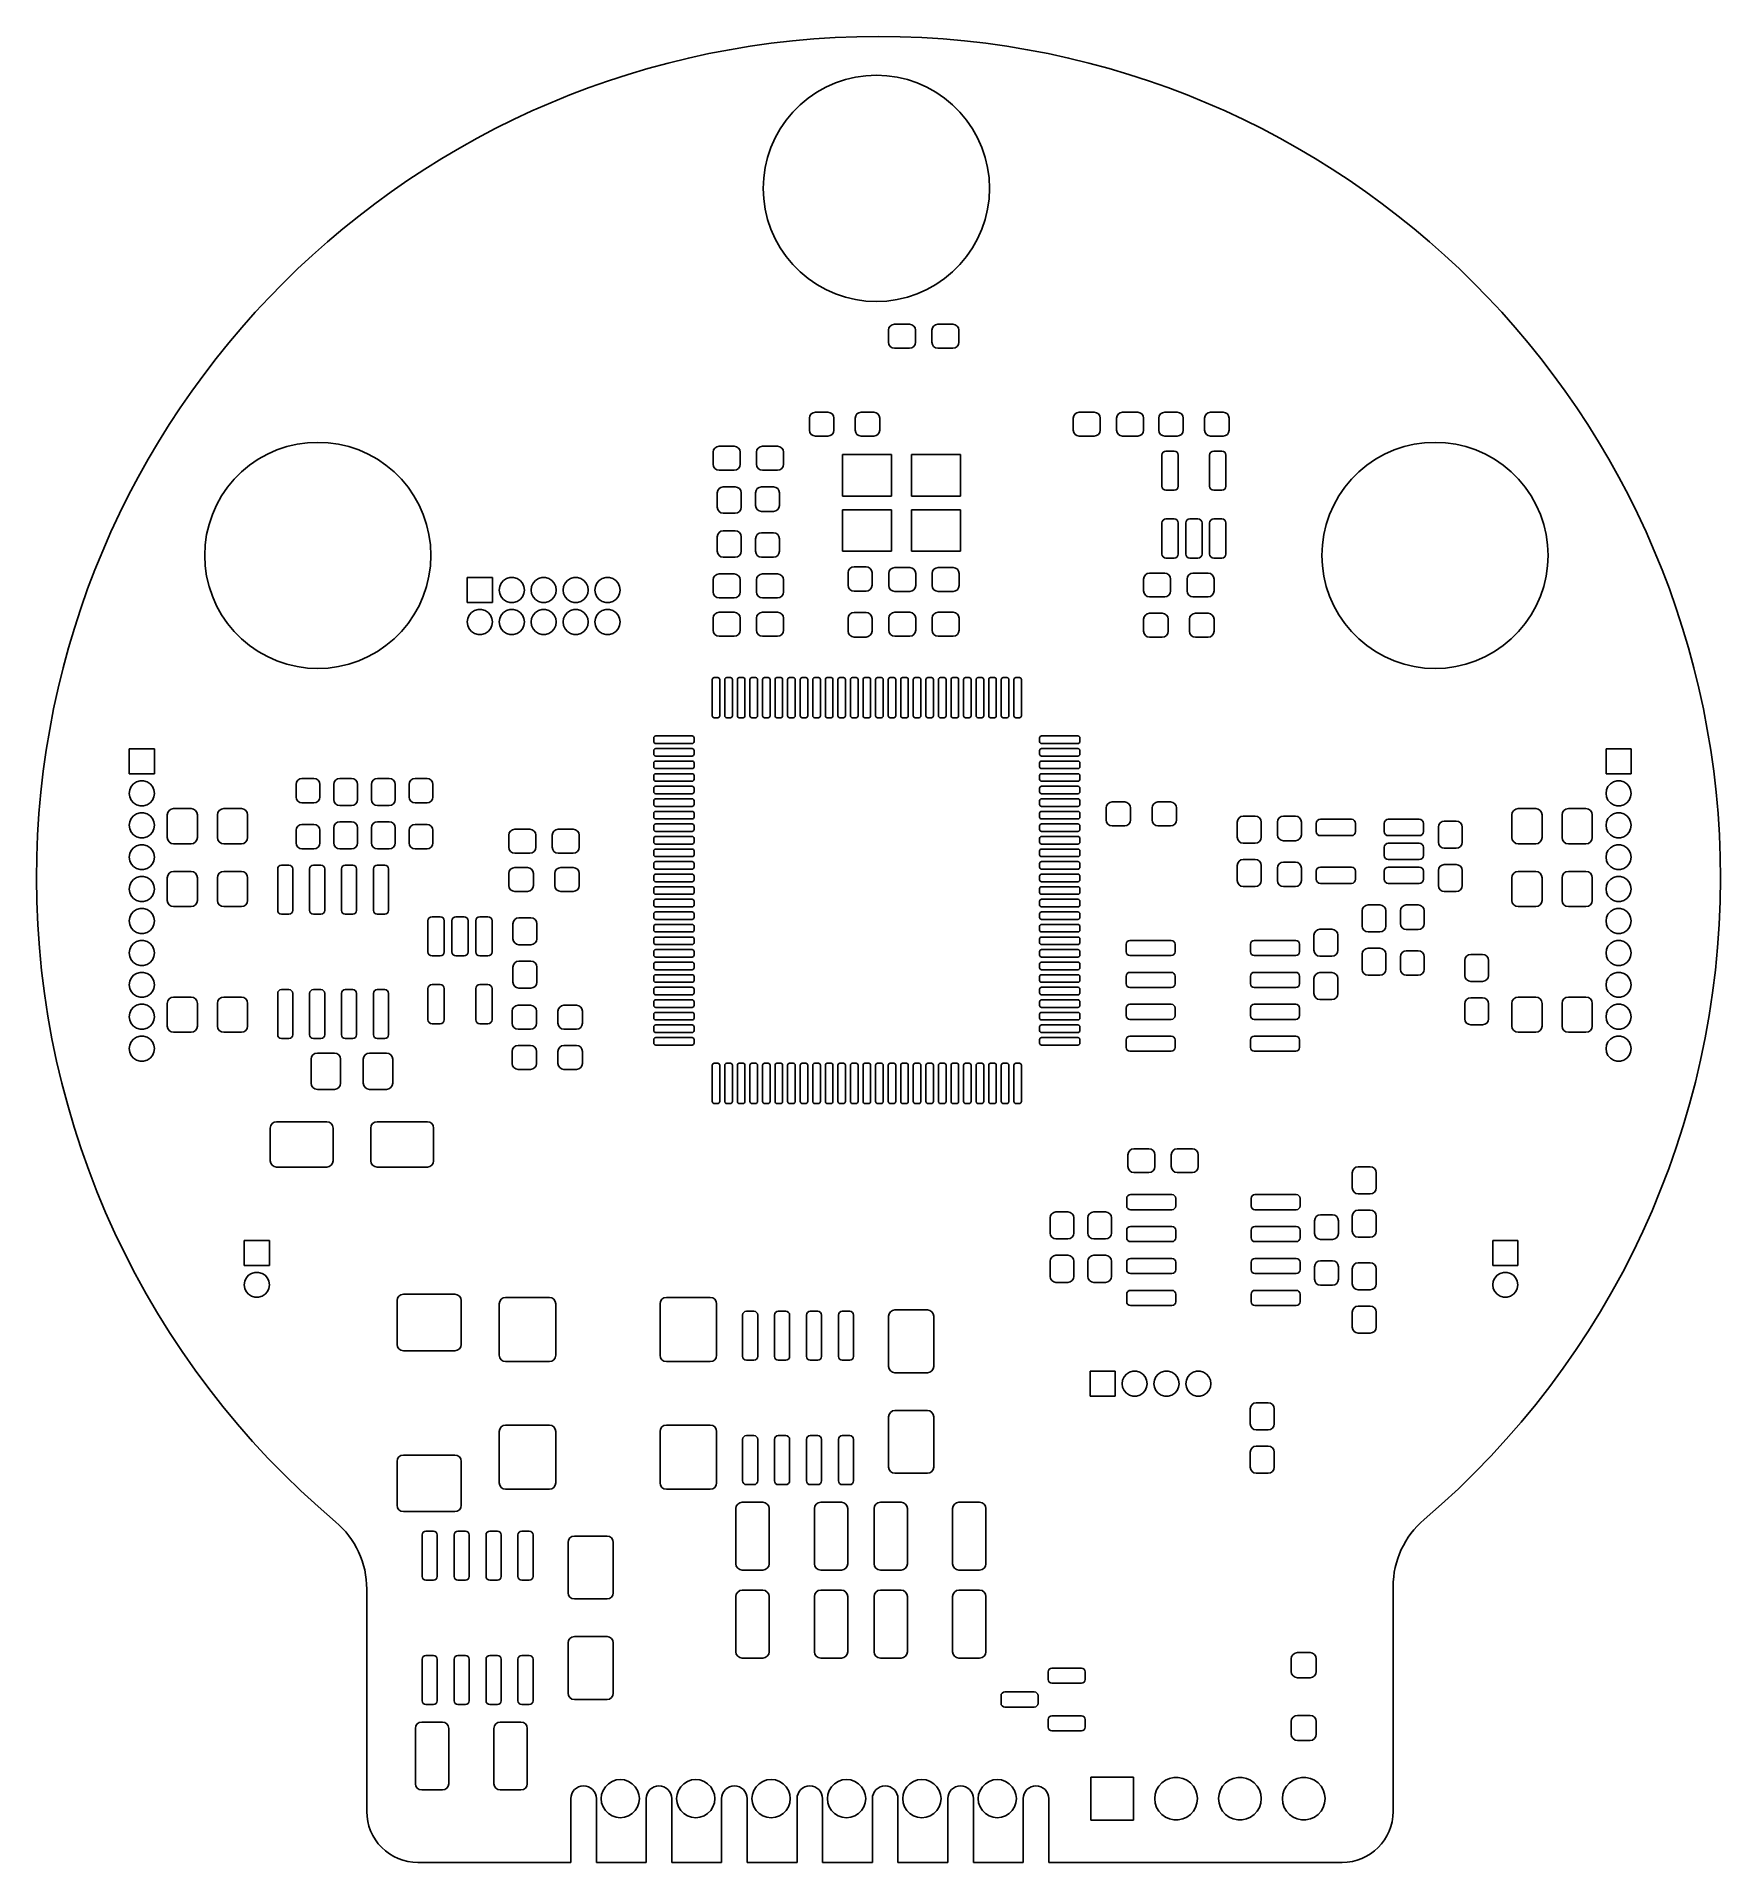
# Model space of a CAD drawing. Extents: x 116 to 183, y -110.2 to -37.6.
import ezdxf

# ---------------------------------------------------------------- set-up
doc = ezdxf.new("R2010")
doc.units = 0
doc.layers.add('BLACK', color=7, linetype='CONTINUOUS')

msp = doc.modelspace()

# ---------------------------------------------------------------- linework, layer by layer
at = {"layer": 'BLACK', "linetype": 'CONTINUOUS'}
for p, q in [((148.135757, -39.290035), (148.540367, -39.194871)), ((148.540367, -39.194871), (148.952032, -39.137446)), ((148.952032, -39.137446), (149.36724, -39.11825)), ((149.36724, -39.11825), (149.782448, -39.137446)), ((149.782448, -39.137446), (150.194113, -39.194871)), ((150.194113, -39.194871), (150.598723, -39.290035)), ((146.655384, -40.027172), (146.998295, -39.792273)), ((146.998295, -39.792273), (147.361417, -39.590015)), ((147.361417, -39.590015), (147.741653, -39.422125)), ((147.741653, -39.422125), (148.135757, -39.290035)), ((150.598723, -39.290035), (150.992827, -39.422125)), ((150.992827, -39.422125), (151.373063, -39.590015)), ((151.373063, -39.590015), (151.736185, -39.792273)), ((151.736185, -39.792273), (152.079096, -40.027172)), ((145.776162, -40.906394), (146.0417, -40.58662)), ((146.0417, -40.58662), (146.33561, -40.29271)), ((146.33561, -40.29271), (146.655384, -40.027172)), ((152.079096, -40.027172), (152.39887, -40.29271)), ((152.39887, -40.29271), (152.69278, -40.58662)), ((152.69278, -40.58662), (152.958318, -40.906394)), ((145.339005, -41.612427), (145.541263, -41.249305)), ((145.541263, -41.249305), (145.776162, -40.906394)), ((152.958318, -40.906394), (153.193217, -41.249305)), ((153.193217, -41.249305), (153.395475, -41.612427)), ((145.039025, -42.386767), (145.171115, -41.992663)), ((145.171115, -41.992663), (145.339005, -41.612427)), ((153.395475, -41.612427), (153.563365, -41.992663)), ((153.563365, -41.992663), (153.695455, -42.386767)), ((144.886436, -43.203042), (144.943861, -42.791377)), ((144.943861, -42.791377), (145.039025, -42.386767)), ((153.695455, -42.386767), (153.790619, -42.791377)), ((153.790619, -42.791377), (153.848044, -43.203042)), ((144.86724, -43.61825), (144.886436, -43.203042)), ((153.848044, -43.203042), (153.86724, -43.61825)), ((144.886436, -44.033458), (144.86724, -43.61825)), ((144.943861, -44.445123), (144.886436, -44.033458)), ((153.848044, -44.033458), (153.790619, -44.445123)), ((153.86724, -43.61825), (153.848044, -44.033458)), ((145.039025, -44.849733), (144.943861, -44.445123)), ((145.171115, -45.243837), (145.039025, -44.849733)), ((153.695455, -44.849733), (153.563365, -45.243837)), ((153.790619, -44.445123), (153.695455, -44.849733)), ((145.339005, -45.624073), (145.171115, -45.243837)), ((145.541263, -45.987195), (145.339005, -45.624073)), ((153.395475, -45.624073), (153.193217, -45.987195)), ((153.563365, -45.243837), (153.395475, -45.624073)), ((145.776162, -46.330106), (145.541263, -45.987195)), ((146.0417, -46.64988), (145.776162, -46.330106)), ((152.958318, -46.330106), (152.69278, -46.64988)), ((153.193217, -45.987195), (152.958318, -46.330106)), ((146.33561, -46.94379), (146.0417, -46.64988)), ((146.655384, -47.209328), (146.33561, -46.94379)), ((146.998295, -47.444227), (146.655384, -47.209328)), ((152.079096, -47.209328), (151.736185, -47.444227)), ((152.39887, -46.94379), (152.079096, -47.209328)), ((152.69278, -46.64988), (152.39887, -46.94379)), ((147.361417, -47.646485), (146.998295, -47.444227)), ((147.741653, -47.814375), (147.361417, -47.646485)), ((148.135757, -47.946465), (147.741653, -47.814375)), ((148.540367, -48.041629), (148.135757, -47.946465)), ((150.598723, -47.946465), (150.194113, -48.041629)), ((150.992827, -47.814375), (150.598723, -47.946465)), ((151.373063, -47.646485), (150.992827, -47.814375)), ((151.736185, -47.444227), (151.373063, -47.646485)), ((148.952032, -48.099054), (148.540367, -48.041629)), ((149.36724, -48.11825), (148.952032, -48.099054)), ((149.782448, -48.099054), (149.36724, -48.11825)), ((150.194113, -48.041629), (149.782448, -48.099054)), ((149.85, -49.2625), (149.868079, -49.171613)), ((149.85, -49.7375), (149.85, -49.2625)), ((149.868079, -49.171613), (149.919562, -49.094562)), ((149.919562, -49.094562), (149.996613, -49.043079)), ((149.996613, -49.043079), (150.0875, -49.025)), ((150.0875, -49.025), (150.6875, -49.025)), ((150.6875, -49.025), (150.778387, -49.043079)), ((150.778387, -49.043079), (150.855438, -49.094562)), ((150.855438, -49.094562), (150.906921, -49.171613)), ((150.906921, -49.171613), (150.925, -49.2625)), ((150.925, -49.2625), (150.925, -49.7375)), ((151.575, -49.2625), (151.593079, -49.171613)), ((151.575, -49.7375), (151.575, -49.2625)), ((151.593079, -49.171613), (151.644562, -49.094562)), ((151.644562, -49.094562), (151.721613, -49.043079)), ((151.721613, -49.043079), (151.8125, -49.025)), ((151.8125, -49.025), (152.4125, -49.025)), ((152.4125, -49.025), (152.503387, -49.043079)), ((152.503387, -49.043079), (152.580438, -49.094562)), ((152.580438, -49.094562), (152.631921, -49.171613)), ((152.631921, -49.171613), (152.65, -49.2625)), ((152.65, -49.2625), (152.65, -49.7375)), ((149.868079, -49.828387), (149.85, -49.7375)), ((149.919562, -49.905438), (149.868079, -49.828387)), ((149.996613, -49.956921), (149.919562, -49.905438)), ((150.0875, -49.975), (149.996613, -49.956921)), ((150.6875, -49.975), (150.0875, -49.975)), ((150.778387, -49.956921), (150.6875, -49.975)), ((150.855438, -49.905438), (150.778387, -49.956921)), ((150.906921, -49.828387), (150.855438, -49.905438)), ((150.925, -49.7375), (150.906921, -49.828387)), ((151.593079, -49.828387), (151.575, -49.7375)), ((151.644562, -49.905438), (151.593079, -49.828387)), ((151.721613, -49.956921), (151.644562, -49.905438)), ((151.8125, -49.975), (151.721613, -49.956921)), ((152.4125, -49.975), (151.8125, -49.975)), ((152.503387, -49.956921), (152.4125, -49.975)), ((152.580438, -49.905438), (152.503387, -49.956921)), ((152.631921, -49.828387), (152.580438, -49.905438)), ((152.65, -49.7375), (152.631921, -49.828387)), ((146.7, -52.7625), (146.718079, -52.671613)), ((146.7, -53.2375), (146.7, -52.7625)), ((146.718079, -52.671613), (146.769562, -52.594562)), ((146.769562, -52.594562), (146.846613, -52.543079)), ((146.846613, -52.543079), (146.9375, -52.525)), ((146.9375, -52.525), (147.4375, -52.525)), ((147.4375, -52.525), (147.528387, -52.543079)), ((147.528387, -52.543079), (147.605438, -52.594562)), ((147.605438, -52.594562), (147.656921, -52.671613)), ((147.656921, -52.671613), (147.675, -52.7625)), ((147.675, -52.7625), (147.675, -53.2375)), ((148.525, -52.7625), (148.543079, -52.671613)), ((148.525, -53.2375), (148.525, -52.7625)), ((148.543079, -52.671613), (148.594562, -52.594562)), ((148.594562, -52.594562), (148.671613, -52.543079)), ((148.671613, -52.543079), (148.7625, -52.525)), ((148.7625, -52.525), (149.2625, -52.525)), ((149.2625, -52.525), (149.353387, -52.543079)), ((149.353387, -52.543079), (149.430438, -52.594562)), ((149.430438, -52.594562), (149.481921, -52.671613)), ((149.481921, -52.671613), (149.5, -52.7625)), ((149.5, -52.7625), (149.5, -53.2375)), ((157.2, -52.7625), (157.218079, -52.671613)), ((157.2, -53.2375), (157.2, -52.7625)), ((157.218079, -52.671613), (157.269562, -52.594562)), ((157.269562, -52.594562), (157.346613, -52.543079)), ((157.346613, -52.543079), (157.4375, -52.525)), ((157.4375, -52.525), (158.0375, -52.525)), ((158.0375, -52.525), (158.128387, -52.543079)), ((158.128387, -52.543079), (158.205438, -52.594562)), ((158.205438, -52.594562), (158.256921, -52.671613)), ((158.256921, -52.671613), (158.275, -52.7625)), ((158.275, -52.7625), (158.275, -53.2375)), ((158.925, -52.7625), (158.943079, -52.671613)), ((158.925, -53.2375), (158.925, -52.7625)), ((158.943079, -52.671613), (158.994562, -52.594562)), ((158.994562, -52.594562), (159.071613, -52.543079)), ((159.071613, -52.543079), (159.1625, -52.525)), ((159.1625, -52.525), (159.7625, -52.525)), ((159.7625, -52.525), (159.853387, -52.543079)), ((159.853387, -52.543079), (159.930438, -52.594562)), ((159.930438, -52.594562), (159.981921, -52.671613)), ((159.981921, -52.671613), (160, -52.7625)), ((160, -52.7625), (160, -53.2375)), ((160.6, -52.7625), (160.618079, -52.671613)), ((160.6, -53.2375), (160.6, -52.7625)), ((160.618079, -52.671613), (160.669562, -52.594562)), ((160.669562, -52.594562), (160.746613, -52.543079)), ((160.746613, -52.543079), (160.8375, -52.525)), ((160.8375, -52.525), (161.3375, -52.525)), ((161.3375, -52.525), (161.428387, -52.543079)), ((161.428387, -52.543079), (161.505438, -52.594562)), ((161.505438, -52.594562), (161.556921, -52.671613)), ((161.556921, -52.671613), (161.575, -52.7625)), ((161.575, -52.7625), (161.575, -53.2375)), ((162.425, -52.7625), (162.443079, -52.671613)), ((162.425, -53.2375), (162.425, -52.7625)), ((162.443079, -52.671613), (162.494562, -52.594562)), ((162.494562, -52.594562), (162.571613, -52.543079)), ((162.571613, -52.543079), (162.6625, -52.525)), ((162.6625, -52.525), (163.1625, -52.525)), ((163.1625, -52.525), (163.253387, -52.543079)), ((163.253387, -52.543079), (163.330438, -52.594562)), ((163.330438, -52.594562), (163.381921, -52.671613)), ((163.381921, -52.671613), (163.4, -52.7625)), ((163.4, -52.7625), (163.4, -53.2375)), ((126.315367, -53.799871), (126.727032, -53.742446)), ((126.727032, -53.742446), (127.14224, -53.72325)), ((127.14224, -53.72325), (127.557448, -53.742446)), ((127.557448, -53.742446), (127.969113, -53.799871)), ((146.718079, -53.328387), (146.7, -53.2375)), ((146.769562, -53.405438), (146.718079, -53.328387)), ((146.846613, -53.456921), (146.769562, -53.405438)), ((146.9375, -53.475), (146.846613, -53.456921)), ((147.4375, -53.475), (146.9375, -53.475)), ((147.528387, -53.456921), (147.4375, -53.475)), ((147.605438, -53.405438), (147.528387, -53.456921)), ((147.656921, -53.328387), (147.605438, -53.405438)), ((147.675, -53.2375), (147.656921, -53.328387)), ((148.543079, -53.328387), (148.525, -53.2375)), ((148.594562, -53.405438), (148.543079, -53.328387)), ((148.671613, -53.456921), (148.594562, -53.405438)), ((148.7625, -53.475), (148.671613, -53.456921)), ((149.2625, -53.475), (148.7625, -53.475)), ((149.353387, -53.456921), (149.2625, -53.475)), ((149.430438, -53.405438), (149.353387, -53.456921)), ((149.481921, -53.328387), (149.430438, -53.405438)), ((149.5, -53.2375), (149.481921, -53.328387)), ((157.218079, -53.328387), (157.2, -53.2375)), ((157.269562, -53.405438), (157.218079, -53.328387)), ((157.346613, -53.456921), (157.269562, -53.405438)), ((157.4375, -53.475), (157.346613, -53.456921)), ((158.0375, -53.475), (157.4375, -53.475)), ((158.128387, -53.456921), (158.0375, -53.475)), ((158.205438, -53.405438), (158.128387, -53.456921)), ((158.256921, -53.328387), (158.205438, -53.405438)), ((158.275, -53.2375), (158.256921, -53.328387)), ((158.943079, -53.328387), (158.925, -53.2375)), ((158.994562, -53.405438), (158.943079, -53.328387)), ((159.071613, -53.456921), (158.994562, -53.405438)), ((159.1625, -53.475), (159.071613, -53.456921)), ((159.7625, -53.475), (159.1625, -53.475)), ((159.853387, -53.456921), (159.7625, -53.475)), ((159.930438, -53.405438), (159.853387, -53.456921)), ((159.981921, -53.328387), (159.930438, -53.405438)), ((160, -53.2375), (159.981921, -53.328387)), ((160.618079, -53.328387), (160.6, -53.2375)), ((160.669562, -53.405438), (160.618079, -53.328387)), ((160.746613, -53.456921), (160.669562, -53.405438)), ((160.8375, -53.475), (160.746613, -53.456921)), ((161.3375, -53.475), (160.8375, -53.475)), ((161.428387, -53.456921), (161.3375, -53.475)), ((161.505438, -53.405438), (161.428387, -53.456921)), ((161.556921, -53.328387), (161.505438, -53.405438)), ((161.575, -53.2375), (161.556921, -53.328387)), ((162.443079, -53.328387), (162.425, -53.2375)), ((162.494562, -53.405438), (162.443079, -53.328387)), ((162.571613, -53.456921), (162.494562, -53.405438)), ((162.6625, -53.475), (162.571613, -53.456921)), ((163.1625, -53.475), (162.6625, -53.475)), ((163.253387, -53.456921), (163.1625, -53.475)), ((163.330438, -53.405438), (163.253387, -53.456921)), ((163.381921, -53.328387), (163.330438, -53.405438)), ((163.4, -53.2375), (163.381921, -53.328387)), ((170.765367, -53.799871), (171.177032, -53.742446)), ((171.177032, -53.742446), (171.59224, -53.72325)), ((171.59224, -53.72325), (172.007448, -53.742446)), ((172.007448, -53.742446), (172.419113, -53.799871)), ((124.430384, -54.632172), (124.773295, -54.397273)), ((124.773295, -54.397273), (125.136417, -54.195015)), ((125.136417, -54.195015), (125.516653, -54.027125)), ((125.516653, -54.027125), (125.910757, -53.895035)), ((125.910757, -53.895035), (126.315367, -53.799871)), ((127.969113, -53.799871), (128.373723, -53.895035)), ((128.373723, -53.895035), (128.767827, -54.027125)), ((128.767827, -54.027125), (129.148063, -54.195015)), ((129.148063, -54.195015), (129.511185, -54.397273)), ((129.511185, -54.397273), (129.854096, -54.632172)), ((142.872, -54.1185), (142.890079, -54.027613)), ((142.872, -54.5935), (142.872, -54.1185)), ((142.890079, -54.027613), (142.941562, -53.950562)), ((142.941562, -53.950562), (143.018613, -53.899079)), ((143.018613, -53.899079), (143.1095, -53.881)), ((143.1095, -53.881), (143.7095, -53.881)), ((143.7095, -53.881), (143.800387, -53.899079)), ((143.800387, -53.899079), (143.877438, -53.950562)), ((143.877438, -53.950562), (143.928921, -54.027613)), ((143.928921, -54.027613), (143.947, -54.1185)), ((143.947, -54.1185), (143.947, -54.5935)), ((144.597, -54.1185), (144.615079, -54.027613)), ((144.597, -54.5935), (144.597, -54.1185)), ((144.615079, -54.027613), (144.666562, -53.950562)), ((144.666562, -53.950562), (144.743613, -53.899079)), ((144.743613, -53.899079), (144.8345, -53.881)), ((144.8345, -53.881), (145.4345, -53.881)), ((145.4345, -53.881), (145.525387, -53.899079)), ((145.525387, -53.899079), (145.602438, -53.950562)), ((145.602438, -53.950562), (145.653921, -54.027613)), ((145.653921, -54.027613), (145.672, -54.1185)), ((145.672, -54.1185), (145.672, -54.5935)), ((148.018, -55.859), (148.018, -54.209)), ((148.018, -54.209), (149.968, -54.209)), ((149.968, -54.209), (149.968, -55.859)), ((150.768, -55.859), (150.768, -54.209)), ((150.768, -54.209), (152.718, -54.209)), ((152.718, -54.209), (152.718, -55.859)), ((160.725, -54.2325), (160.73737, -54.170314)), ((160.725, -55.4675), (160.725, -54.2325)), ((160.73737, -54.170314), (160.772595, -54.117595)), ((160.772595, -54.117595), (160.825314, -54.08237)), ((160.825314, -54.08237), (160.8875, -54.07)), ((160.8875, -54.07), (161.2125, -54.07)), ((161.2125, -54.07), (161.274686, -54.08237)), ((161.274686, -54.08237), (161.327405, -54.117595)), ((161.327405, -54.117595), (161.36263, -54.170314)), ((161.36263, -54.170314), (161.375, -54.2325)), ((161.375, -54.2325), (161.375, -55.4675)), ((162.625, -54.2325), (162.63737, -54.170314)), ((162.625, -55.4675), (162.625, -54.2325)), ((162.63737, -54.170314), (162.672595, -54.117595)), ((162.672595, -54.117595), (162.725314, -54.08237)), ((162.725314, -54.08237), (162.7875, -54.07)), ((162.7875, -54.07), (163.1125, -54.07)), ((163.1125, -54.07), (163.174686, -54.08237)), ((163.174686, -54.08237), (163.227405, -54.117595)), ((163.227405, -54.117595), (163.26263, -54.170314)), ((163.26263, -54.170314), (163.275, -54.2325)), ((163.275, -54.2325), (163.275, -55.4675)), ((168.880384, -54.632172), (169.223295, -54.397273)), ((169.223295, -54.397273), (169.586417, -54.195015)), ((169.586417, -54.195015), (169.966653, -54.027125)), ((169.966653, -54.027125), (170.360757, -53.895035)), ((170.360757, -53.895035), (170.765367, -53.799871)), ((172.419113, -53.799871), (172.823723, -53.895035)), ((172.823723, -53.895035), (173.217827, -54.027125)), ((173.217827, -54.027125), (173.598063, -54.195015)), ((173.598063, -54.195015), (173.961185, -54.397273)), ((173.961185, -54.397273), (174.304096, -54.632172)), ((123.551162, -55.511394), (123.8167, -55.19162)), ((123.8167, -55.19162), (124.11061, -54.89771)), ((124.11061, -54.89771), (124.430384, -54.632172)), ((129.854096, -54.632172), (130.17387, -54.89771)), ((130.17387, -54.89771), (130.46778, -55.19162)), ((130.46778, -55.19162), (130.733318, -55.511394)), ((142.890079, -54.684387), (142.872, -54.5935)), ((142.941562, -54.761438), (142.890079, -54.684387)), ((143.018613, -54.812921), (142.941562, -54.761438)), ((143.1095, -54.831), (143.018613, -54.812921)), ((143.7095, -54.831), (143.1095, -54.831)), ((143.800387, -54.812921), (143.7095, -54.831)), ((143.877438, -54.761438), (143.800387, -54.812921)), ((143.928921, -54.684387), (143.877438, -54.761438)), ((143.947, -54.5935), (143.928921, -54.684387)), ((144.615079, -54.684387), (144.597, -54.5935)), ((144.666562, -54.761438), (144.615079, -54.684387)), ((144.743613, -54.812921), (144.666562, -54.761438)), ((144.8345, -54.831), (144.743613, -54.812921)), ((145.4345, -54.831), (144.8345, -54.831)), ((145.525387, -54.812921), (145.4345, -54.831)), ((145.602438, -54.761438), (145.525387, -54.812921)), ((145.653921, -54.684387), (145.602438, -54.761438)), ((145.672, -54.5935), (145.653921, -54.684387)), ((168.001162, -55.511394), (168.2667, -55.19162)), ((168.2667, -55.19162), (168.56061, -54.89771)), ((168.56061, -54.89771), (168.880384, -54.632172)), ((174.304096, -54.632172), (174.62387, -54.89771)), ((174.62387, -54.89771), (174.91778, -55.19162)), ((174.91778, -55.19162), (175.183318, -55.511394)), ((123.114005, -56.217427), (123.316263, -55.854305)), ((123.316263, -55.854305), (123.551162, -55.511394)), ((130.733318, -55.511394), (130.968217, -55.854305)), ((130.968217, -55.854305), (131.170475, -56.217427)), ((143.035, -55.7335), (143.053079, -55.642613)), ((143.035, -56.3085), (143.035, -55.7335)), ((143.053079, -55.642613), (143.104562, -55.565562)), ((143.104562, -55.565562), (143.181613, -55.514079)), ((143.181613, -55.514079), (143.2725, -55.496)), ((143.2725, -55.496), (143.7475, -55.496)), ((143.7475, -55.496), (143.838387, -55.514079)), ((143.838387, -55.514079), (143.915438, -55.565562)), ((143.915438, -55.565562), (143.966921, -55.642613)), ((143.966921, -55.642613), (143.985, -55.7335)), ((143.985, -55.7335), (143.985, -56.3085)), ((144.559, -55.7335), (144.577079, -55.642613)), ((144.559, -56.2335), (144.559, -55.7335)), ((144.577079, -55.642613), (144.628562, -55.565562)), ((144.628562, -55.565562), (144.705613, -55.514079)), ((144.705613, -55.514079), (144.7965, -55.496)), ((144.7965, -55.496), (145.2715, -55.496)), ((145.2715, -55.496), (145.362387, -55.514079)), ((145.362387, -55.514079), (145.439438, -55.565562)), ((145.439438, -55.565562), (145.490921, -55.642613)), ((145.490921, -55.642613), (145.509, -55.7335)), ((145.509, -55.7335), (145.509, -56.2335)), ((149.968, -55.859), (148.018, -55.859)), ((152.718, -55.859), (150.768, -55.859)), ((160.73737, -55.529686), (160.725, -55.4675)), ((160.772595, -55.582405), (160.73737, -55.529686)), ((160.825314, -55.61763), (160.772595, -55.582405)), ((160.8875, -55.63), (160.825314, -55.61763)), ((161.2125, -55.63), (160.8875, -55.63)), ((161.274686, -55.61763), (161.2125, -55.63)), ((161.327405, -55.582405), (161.274686, -55.61763)), ((161.36263, -55.529686), (161.327405, -55.582405)), ((161.375, -55.4675), (161.36263, -55.529686)), ((162.63737, -55.529686), (162.625, -55.4675)), ((162.672595, -55.582405), (162.63737, -55.529686)), ((162.725314, -55.61763), (162.672595, -55.582405)), ((162.7875, -55.63), (162.725314, -55.61763)), ((163.1125, -55.63), (162.7875, -55.63)), ((163.174686, -55.61763), (163.1125, -55.63)), ((163.227405, -55.582405), (163.174686, -55.61763)), ((163.26263, -55.529686), (163.227405, -55.582405)), ((163.275, -55.4675), (163.26263, -55.529686)), ((167.564005, -56.217427), (167.766263, -55.854305)), ((167.766263, -55.854305), (168.001162, -55.511394)), ((175.183318, -55.511394), (175.418217, -55.854305)), ((175.418217, -55.854305), (175.620475, -56.217427)), ((122.814025, -56.991767), (122.946115, -56.597663)), ((122.946115, -56.597663), (123.114005, -56.217427)), ((131.170475, -56.217427), (131.338365, -56.597663)), ((131.338365, -56.597663), (131.470455, -56.991767)), ((143.053079, -56.399387), (143.035, -56.3085)), ((143.104562, -56.476438), (143.053079, -56.399387)), ((143.181613, -56.527921), (143.104562, -56.476438)), ((143.2725, -56.546), (143.181613, -56.527921)), ((143.7475, -56.546), (143.2725, -56.546)), ((143.838387, -56.527921), (143.7475, -56.546)), ((143.915438, -56.476438), (143.838387, -56.527921)), ((143.966921, -56.399387), (143.915438, -56.476438)), ((143.985, -56.3085), (143.966921, -56.399387)), ((144.577079, -56.324387), (144.559, -56.2335)), ((144.628562, -56.401438), (144.577079, -56.324387)), ((144.705613, -56.452921), (144.628562, -56.401438)), ((144.7965, -56.471), (144.705613, -56.452921)), ((145.2715, -56.471), (144.7965, -56.471)), ((145.362387, -56.452921), (145.2715, -56.471)), ((145.439438, -56.401438), (145.362387, -56.452921)), ((145.490921, -56.324387), (145.439438, -56.401438)), ((145.509, -56.2335), (145.490921, -56.324387)), ((148.018, -58.059), (148.018, -56.409)), ((148.018, -56.409), (149.968, -56.409)), ((149.968, -56.409), (149.968, -58.059)), ((150.768, -58.059), (150.768, -56.409)), ((150.768, -56.409), (152.718, -56.409)), ((152.718, -56.409), (152.718, -58.059)), ((167.264025, -56.991767), (167.396115, -56.597663)), ((167.396115, -56.597663), (167.564005, -56.217427)), ((175.620475, -56.217427), (175.788365, -56.597663)), ((175.788365, -56.597663), (175.920455, -56.991767)), ((122.661436, -57.808042), (122.718861, -57.396377)), ((122.718861, -57.396377), (122.814025, -56.991767)), ((131.470455, -56.991767), (131.565619, -57.396377)), ((131.565619, -57.396377), (131.623044, -57.808042)), ((143.035, -57.4835), (143.053079, -57.392613)), ((143.053079, -57.392613), (143.104562, -57.315562)), ((143.104562, -57.315562), (143.181613, -57.264079)), ((143.181613, -57.264079), (143.2725, -57.246)), ((143.2725, -57.246), (143.7475, -57.246)), ((143.7475, -57.246), (143.838387, -57.264079)), ((143.838387, -57.264079), (143.915438, -57.315562)), ((143.915438, -57.315562), (143.966921, -57.392613)), ((143.966921, -57.392613), (143.985, -57.4835)), ((144.577079, -57.467613), (144.628562, -57.390562)), ((144.628562, -57.390562), (144.705613, -57.339079)), ((144.705613, -57.339079), (144.7965, -57.321)), ((144.7965, -57.321), (145.2715, -57.321)), ((145.2715, -57.321), (145.362387, -57.339079)), ((145.362387, -57.339079), (145.439438, -57.390562)), ((145.439438, -57.390562), (145.490921, -57.467613)), ((160.725, -56.9325), (160.73737, -56.870314)), ((160.725, -58.1675), (160.725, -56.9325)), ((160.73737, -56.870314), (160.772595, -56.817595)), ((160.772595, -56.817595), (160.825314, -56.78237)), ((160.825314, -56.78237), (160.8875, -56.77)), ((160.8875, -56.77), (161.2125, -56.77)), ((161.2125, -56.77), (161.274686, -56.78237)), ((161.274686, -56.78237), (161.327405, -56.817595)), ((161.327405, -56.817595), (161.36263, -56.870314)), ((161.36263, -56.870314), (161.375, -56.9325)), ((161.375, -56.9325), (161.375, -58.1675)), ((161.675, -56.9325), (161.68737, -56.870314)), ((161.675, -58.1675), (161.675, -56.9325)), ((161.68737, -56.870314), (161.722595, -56.817595)), ((161.722595, -56.817595), (161.775314, -56.78237)), ((161.775314, -56.78237), (161.8375, -56.77)), ((161.8375, -56.77), (162.1625, -56.77)), ((162.1625, -56.77), (162.224686, -56.78237)), ((162.224686, -56.78237), (162.277405, -56.817595)), ((162.277405, -56.817595), (162.31263, -56.870314)), ((162.31263, -56.870314), (162.325, -56.9325)), ((162.325, -56.9325), (162.325, -58.1675)), ((162.625, -56.9325), (162.63737, -56.870314)), ((162.625, -58.1675), (162.625, -56.9325)), ((162.63737, -56.870314), (162.672595, -56.817595)), ((162.672595, -56.817595), (162.725314, -56.78237)), ((162.725314, -56.78237), (162.7875, -56.77)), ((162.7875, -56.77), (163.1125, -56.77)), ((163.1125, -56.77), (163.174686, -56.78237)), ((163.174686, -56.78237), (163.227405, -56.817595)), ((163.227405, -56.817595), (163.26263, -56.870314)), ((163.26263, -56.870314), (163.275, -56.9325)), ((163.275, -56.9325), (163.275, -58.1675)), ((167.111436, -57.808042), (167.168861, -57.396377)), ((167.168861, -57.396377), (167.264025, -56.991767)), ((175.920455, -56.991767), (176.015619, -57.396377)), ((176.015619, -57.396377), (176.073044, -57.808042)), ((122.64224, -58.22325), (122.661436, -57.808042)), ((131.623044, -57.808042), (131.64224, -58.22325)), ((143.035, -58.0585), (143.035, -57.4835)), ((143.053079, -58.149387), (143.035, -58.0585)), ((143.985, -58.0585), (143.966921, -58.149387)), ((143.985, -57.4835), (143.985, -58.0585)), ((144.559, -57.5585), (144.577079, -57.467613)), ((144.559, -58.0585), (144.559, -57.5585)), ((144.577079, -58.149387), (144.559, -58.0585)), ((145.490921, -57.467613), (145.509, -57.5585)), ((145.509, -58.0585), (145.490921, -58.149387)), ((145.509, -57.5585), (145.509, -58.0585)), ((149.968, -58.059), (148.018, -58.059)), ((152.718, -58.059), (150.768, -58.059)), ((167.09224, -58.22325), (167.111436, -57.808042)), ((176.073044, -57.808042), (176.09224, -58.22325)), ((122.661436, -58.638458), (122.64224, -58.22325)), ((122.718861, -59.050123), (122.661436, -58.638458)), ((131.623044, -58.638458), (131.565619, -59.050123)), ((131.64224, -58.22325), (131.623044, -58.638458)), ((143.104562, -58.226438), (143.053079, -58.149387)), ((143.181613, -58.277921), (143.104562, -58.226438)), ((143.2725, -58.296), (143.181613, -58.277921)), ((143.7475, -58.296), (143.2725, -58.296)), ((143.838387, -58.277921), (143.7475, -58.296)), ((143.915438, -58.226438), (143.838387, -58.277921)), ((143.966921, -58.149387), (143.915438, -58.226438)), ((144.628562, -58.226438), (144.577079, -58.149387)), ((144.705613, -58.277921), (144.628562, -58.226438)), ((144.7965, -58.296), (144.705613, -58.277921)), ((145.2715, -58.296), (144.7965, -58.296)), ((145.362387, -58.277921), (145.2715, -58.296)), ((145.439438, -58.226438), (145.362387, -58.277921)), ((145.490921, -58.149387), (145.439438, -58.226438)), ((148.242, -58.9085), (148.260079, -58.817613)), ((148.260079, -58.817613), (148.311562, -58.740562)), ((148.311562, -58.740562), (148.388613, -58.689079)), ((148.388613, -58.689079), (148.4795, -58.671)), ((148.4795, -58.671), (148.9545, -58.671)), ((148.9545, -58.671), (149.045387, -58.689079)), ((149.045387, -58.689079), (149.122438, -58.740562)), ((149.122438, -58.740562), (149.173921, -58.817613)), ((149.173921, -58.817613), (149.192, -58.9085)), ((149.857, -58.9445), (149.875079, -58.853613)), ((149.875079, -58.853613), (149.926562, -58.776562)), ((149.926562, -58.776562), (150.003613, -58.725079)), ((150.003613, -58.725079), (150.0945, -58.707)), ((150.0945, -58.707), (150.6945, -58.707)), ((150.6945, -58.707), (150.785387, -58.725079)), ((150.785387, -58.725079), (150.862438, -58.776562)), ((150.862438, -58.776562), (150.913921, -58.853613)), ((150.913921, -58.853613), (150.932, -58.9445)), ((151.582, -58.9445), (151.600079, -58.853613)), ((151.600079, -58.853613), (151.651562, -58.776562)), ((151.651562, -58.776562), (151.728613, -58.725079)), ((151.728613, -58.725079), (151.8195, -58.707)), ((151.8195, -58.707), (152.4195, -58.707)), ((152.4195, -58.707), (152.510387, -58.725079)), ((152.510387, -58.725079), (152.587438, -58.776562)), ((152.587438, -58.776562), (152.638921, -58.853613)), ((152.638921, -58.853613), (152.657, -58.9445)), ((160.73737, -58.229686), (160.725, -58.1675)), ((160.772595, -58.282405), (160.73737, -58.229686)), ((160.825314, -58.31763), (160.772595, -58.282405)), ((160.8875, -58.33), (160.825314, -58.31763)), ((161.2125, -58.33), (160.8875, -58.33)), ((161.274686, -58.31763), (161.2125, -58.33)), ((161.327405, -58.282405), (161.274686, -58.31763)), ((161.36263, -58.229686), (161.327405, -58.282405)), ((161.375, -58.1675), (161.36263, -58.229686)), ((161.68737, -58.229686), (161.675, -58.1675)), ((161.722595, -58.282405), (161.68737, -58.229686)), ((161.775314, -58.31763), (161.722595, -58.282405)), ((161.8375, -58.33), (161.775314, -58.31763)), ((162.1625, -58.33), (161.8375, -58.33)), ((162.224686, -58.31763), (162.1625, -58.33)), ((162.277405, -58.282405), (162.224686, -58.31763)), ((162.31263, -58.229686), (162.277405, -58.282405)), ((162.325, -58.1675), (162.31263, -58.229686)), ((162.63737, -58.229686), (162.625, -58.1675)), ((162.672595, -58.282405), (162.63737, -58.229686)), ((162.725314, -58.31763), (162.672595, -58.282405)), ((162.7875, -58.33), (162.725314, -58.31763)), ((163.1125, -58.33), (162.7875, -58.33)), ((163.174686, -58.31763), (163.1125, -58.33)), ((163.227405, -58.282405), (163.174686, -58.31763)), ((163.26263, -58.229686), (163.227405, -58.282405)), ((163.275, -58.1675), (163.26263, -58.229686)), ((167.111436, -58.638458), (167.09224, -58.22325)), ((167.168861, -59.050123), (167.111436, -58.638458)), ((176.073044, -58.638458), (176.015619, -59.050123)), ((176.09224, -58.22325), (176.073044, -58.638458)), ((122.814025, -59.454733), (122.718861, -59.050123)), ((122.946115, -59.848837), (122.814025, -59.454733)), ((131.470455, -59.454733), (131.338365, -59.848837)), ((131.565619, -59.050123), (131.470455, -59.454733)), ((133.09, -60.1), (133.09, -59.1)), ((133.09, -59.1), (134.09, -59.1)), ((134.09, -59.1), (134.09, -60.1)), ((134.36, -59.6), (134.380254, -59.459134)), ((134.380254, -59.459134), (134.439373, -59.32968)), ((134.439373, -59.32968), (134.53257, -59.222125)), ((134.53257, -59.222125), (134.652292, -59.145184)), ((134.652292, -59.145184), (134.788843, -59.105089)), ((134.788843, -59.105089), (134.931157, -59.105089)), ((134.931157, -59.105089), (135.067708, -59.145184)), ((135.067708, -59.145184), (135.18743, -59.222125)), ((135.18743, -59.222125), (135.280627, -59.32968)), ((135.280627, -59.32968), (135.339746, -59.459134)), ((135.339746, -59.459134), (135.36, -59.6)), ((135.63, -59.6), (135.650254, -59.459134)), ((135.650254, -59.459134), (135.709373, -59.32968)), ((135.709373, -59.32968), (135.80257, -59.222125)), ((135.80257, -59.222125), (135.922292, -59.145184)), ((135.922292, -59.145184), (136.058843, -59.105089)), ((136.058843, -59.105089), (136.201157, -59.105089)), ((136.201157, -59.105089), (136.337708, -59.145184)), ((136.337708, -59.145184), (136.45743, -59.222125)), ((136.45743, -59.222125), (136.550627, -59.32968)), ((136.550627, -59.32968), (136.609746, -59.459134)), ((136.609746, -59.459134), (136.63, -59.6)), ((136.9, -59.6), (136.920254, -59.459134)), ((136.920254, -59.459134), (136.979373, -59.32968)), ((136.979373, -59.32968), (137.07257, -59.222125)), ((137.07257, -59.222125), (137.192292, -59.145184)), ((137.192292, -59.145184), (137.328843, -59.105089)), ((137.328843, -59.105089), (137.471157, -59.105089)), ((137.471157, -59.105089), (137.607708, -59.145184)), ((137.607708, -59.145184), (137.72743, -59.222125)), ((137.72743, -59.222125), (137.820627, -59.32968)), ((137.820627, -59.32968), (137.879746, -59.459134)), ((137.879746, -59.459134), (137.9, -59.6)), ((138.17, -59.6), (138.190254, -59.459134)), ((138.190254, -59.459134), (138.249373, -59.32968)), ((138.249373, -59.32968), (138.34257, -59.222125)), ((138.34257, -59.222125), (138.462292, -59.145184)), ((138.462292, -59.145184), (138.598843, -59.105089)), ((138.598843, -59.105089), (138.741157, -59.105089)), ((138.741157, -59.105089), (138.877708, -59.145184)), ((138.877708, -59.145184), (138.99743, -59.222125)), ((138.99743, -59.222125), (139.090627, -59.32968)), ((139.090627, -59.32968), (139.149746, -59.459134)), ((139.149746, -59.459134), (139.17, -59.6)), ((142.872, -59.1985), (142.890079, -59.107613)), ((142.872, -59.6735), (142.872, -59.1985)), ((142.890079, -59.107613), (142.941562, -59.030562)), ((142.941562, -59.030562), (143.018613, -58.979079)), ((143.018613, -58.979079), (143.1095, -58.961)), ((143.1095, -58.961), (143.7095, -58.961)), ((143.7095, -58.961), (143.800387, -58.979079)), ((143.800387, -58.979079), (143.877438, -59.030562)), ((143.877438, -59.030562), (143.928921, -59.107613)), ((143.928921, -59.107613), (143.947, -59.1985)), ((143.947, -59.1985), (143.947, -59.6735)), ((144.597, -59.1985), (144.615079, -59.107613)), ((144.597, -59.6735), (144.597, -59.1985)), ((144.615079, -59.107613), (144.666562, -59.030562)), ((144.666562, -59.030562), (144.743613, -58.979079)), ((144.743613, -58.979079), (144.8345, -58.961)), ((144.8345, -58.961), (145.4345, -58.961)), ((145.4345, -58.961), (145.525387, -58.979079)), ((145.525387, -58.979079), (145.602438, -59.030562)), ((145.602438, -59.030562), (145.653921, -59.107613)), ((145.653921, -59.107613), (145.672, -59.1985)), ((145.672, -59.1985), (145.672, -59.6735)), ((148.242, -59.4085), (148.242, -58.9085)), ((148.260079, -59.499387), (148.242, -59.4085)), ((148.311562, -59.576438), (148.260079, -59.499387)), ((148.388613, -59.627921), (148.311562, -59.576438)), ((149.122438, -59.576438), (149.045387, -59.627921)), ((149.173921, -59.499387), (149.122438, -59.576438)), ((149.192, -59.4085), (149.173921, -59.499387)), ((149.192, -58.9085), (149.192, -59.4085)), ((149.857, -59.4195), (149.857, -58.9445)), ((149.875079, -59.510387), (149.857, -59.4195)), ((149.926562, -59.587438), (149.875079, -59.510387)), ((150.913921, -59.510387), (150.862438, -59.587438)), ((150.932, -59.4195), (150.913921, -59.510387)), ((150.932, -58.9445), (150.932, -59.4195)), ((151.582, -59.4195), (151.582, -58.9445)), ((151.600079, -59.510387), (151.582, -59.4195)), ((151.651562, -59.587438), (151.600079, -59.510387)), ((152.638921, -59.510387), (152.587438, -59.587438)), ((152.657, -59.4195), (152.638921, -59.510387)), ((152.657, -58.9445), (152.657, -59.4195)), ((160, -59.1625), (160.018079, -59.071613)), ((160, -59.6375), (160, -59.1625)), ((160.018079, -59.071613), (160.069562, -58.994562)), ((160.069562, -58.994562), (160.146613, -58.943079)), ((160.146613, -58.943079), (160.2375, -58.925)), ((160.2375, -58.925), (160.8375, -58.925)), ((160.8375, -58.925), (160.928387, -58.943079)), ((160.928387, -58.943079), (161.005438, -58.994562)), ((161.005438, -58.994562), (161.056921, -59.071613)), ((161.056921, -59.071613), (161.075, -59.1625)), ((161.075, -59.1625), (161.075, -59.6375)), ((161.725, -59.1625), (161.743079, -59.071613)), ((161.725, -59.6375), (161.725, -59.1625)), ((161.743079, -59.071613), (161.794562, -58.994562)), ((161.794562, -58.994562), (161.871613, -58.943079)), ((161.871613, -58.943079), (161.9625, -58.925)), ((161.9625, -58.925), (162.5625, -58.925)), ((162.5625, -58.925), (162.653387, -58.943079)), ((162.653387, -58.943079), (162.730438, -58.994562)), ((162.730438, -58.994562), (162.781921, -59.071613)), ((162.781921, -59.071613), (162.8, -59.1625)), ((162.8, -59.1625), (162.8, -59.6375)), ((167.264025, -59.454733), (167.168861, -59.050123)), ((167.396115, -59.848837), (167.264025, -59.454733)), ((175.920455, -59.454733), (175.788365, -59.848837)), ((176.015619, -59.050123), (175.920455, -59.454733)), ((123.114005, -60.229073), (122.946115, -59.848837)), ((123.316263, -60.592195), (123.114005, -60.229073)), ((131.170475, -60.229073), (130.968217, -60.592195)), ((131.338365, -59.848837), (131.170475, -60.229073)), ((134.09, -60.1), (133.09, -60.1)), ((134.380254, -59.740866), (134.36, -59.6)), ((134.439373, -59.87032), (134.380254, -59.740866)), ((134.53257, -59.977875), (134.439373, -59.87032)), ((134.652292, -60.054816), (134.53257, -59.977875)), ((134.788843, -60.094911), (134.652292, -60.054816)), ((134.931157, -60.094911), (134.788843, -60.094911)), ((135.067708, -60.054816), (134.931157, -60.094911)), ((135.18743, -59.977875), (135.067708, -60.054816)), ((135.280627, -59.87032), (135.18743, -59.977875)), ((135.339746, -59.740866), (135.280627, -59.87032)), ((135.36, -59.6), (135.339746, -59.740866)), ((135.650254, -59.740866), (135.63, -59.6)), ((135.709373, -59.87032), (135.650254, -59.740866)), ((135.80257, -59.977875), (135.709373, -59.87032)), ((135.922292, -60.054816), (135.80257, -59.977875)), ((136.058843, -60.094911), (135.922292, -60.054816)), ((136.201157, -60.094911), (136.058843, -60.094911)), ((136.337708, -60.054816), (136.201157, -60.094911)), ((136.45743, -59.977875), (136.337708, -60.054816)), ((136.550627, -59.87032), (136.45743, -59.977875)), ((136.609746, -59.740866), (136.550627, -59.87032)), ((136.63, -59.6), (136.609746, -59.740866)), ((136.920254, -59.740866), (136.9, -59.6)), ((136.979373, -59.87032), (136.920254, -59.740866)), ((137.07257, -59.977875), (136.979373, -59.87032)), ((137.192292, -60.054816), (137.07257, -59.977875)), ((137.328843, -60.094911), (137.192292, -60.054816)), ((137.471157, -60.094911), (137.328843, -60.094911)), ((137.607708, -60.054816), (137.471157, -60.094911)), ((137.72743, -59.977875), (137.607708, -60.054816)), ((137.820627, -59.87032), (137.72743, -59.977875)), ((137.879746, -59.740866), (137.820627, -59.87032)), ((137.9, -59.6), (137.879746, -59.740866)), ((138.190254, -59.740866), (138.17, -59.6)), ((138.249373, -59.87032), (138.190254, -59.740866)), ((138.34257, -59.977875), (138.249373, -59.87032)), ((138.462292, -60.054816), (138.34257, -59.977875)), ((138.598843, -60.094911), (138.462292, -60.054816)), ((138.741157, -60.094911), (138.598843, -60.094911)), ((138.877708, -60.054816), (138.741157, -60.094911)), ((138.99743, -59.977875), (138.877708, -60.054816)), ((139.090627, -59.87032), (138.99743, -59.977875)), ((139.149746, -59.740866), (139.090627, -59.87032)), ((139.17, -59.6), (139.149746, -59.740866)), ((142.890079, -59.764387), (142.872, -59.6735)), ((142.941562, -59.841438), (142.890079, -59.764387)), ((143.018613, -59.892921), (142.941562, -59.841438)), ((143.1095, -59.911), (143.018613, -59.892921)), ((143.7095, -59.911), (143.1095, -59.911)), ((143.800387, -59.892921), (143.7095, -59.911)), ((143.877438, -59.841438), (143.800387, -59.892921)), ((143.928921, -59.764387), (143.877438, -59.841438)), ((143.947, -59.6735), (143.928921, -59.764387)), ((144.615079, -59.764387), (144.597, -59.6735)), ((144.666562, -59.841438), (144.615079, -59.764387)), ((144.743613, -59.892921), (144.666562, -59.841438)), ((144.8345, -59.911), (144.743613, -59.892921)), ((145.4345, -59.911), (144.8345, -59.911)), ((145.525387, -59.892921), (145.4345, -59.911)), ((145.602438, -59.841438), (145.525387, -59.892921)), ((145.653921, -59.764387), (145.602438, -59.841438)), ((145.672, -59.6735), (145.653921, -59.764387)), ((148.4795, -59.646), (148.388613, -59.627921)), ((148.9545, -59.646), (148.4795, -59.646)), ((149.045387, -59.627921), (148.9545, -59.646)), ((150.003613, -59.638921), (149.926562, -59.587438)), ((150.0945, -59.657), (150.003613, -59.638921)), ((150.6945, -59.657), (150.0945, -59.657)), ((150.785387, -59.638921), (150.6945, -59.657)), ((150.862438, -59.587438), (150.785387, -59.638921)), ((151.728613, -59.638921), (151.651562, -59.587438)), ((151.8195, -59.657), (151.728613, -59.638921)), ((152.4195, -59.657), (151.8195, -59.657)), ((152.510387, -59.638921), (152.4195, -59.657)), ((152.587438, -59.587438), (152.510387, -59.638921)), ((160.018079, -59.728387), (160, -59.6375)), ((160.069562, -59.805438), (160.018079, -59.728387)), ((160.146613, -59.856921), (160.069562, -59.805438)), ((160.2375, -59.875), (160.146613, -59.856921)), ((160.8375, -59.875), (160.2375, -59.875)), ((160.928387, -59.856921), (160.8375, -59.875)), ((161.005438, -59.805438), (160.928387, -59.856921)), ((161.056921, -59.728387), (161.005438, -59.805438)), ((161.075, -59.6375), (161.056921, -59.728387)), ((161.743079, -59.728387), (161.725, -59.6375)), ((161.794562, -59.805438), (161.743079, -59.728387)), ((161.871613, -59.856921), (161.794562, -59.805438)), ((161.9625, -59.875), (161.871613, -59.856921)), ((162.5625, -59.875), (161.9625, -59.875)), ((162.653387, -59.856921), (162.5625, -59.875)), ((162.730438, -59.805438), (162.653387, -59.856921)), ((162.781921, -59.728387), (162.730438, -59.805438)), ((162.8, -59.6375), (162.781921, -59.728387)), ((167.564005, -60.229073), (167.396115, -59.848837)), ((167.766263, -60.592195), (167.564005, -60.229073)), ((175.620475, -60.229073), (175.418217, -60.592195)), ((175.788365, -59.848837), (175.620475, -60.229073)), ((123.551162, -60.935106), (123.316263, -60.592195)), ((123.8167, -61.25488), (123.551162, -60.935106)), ((130.733318, -60.935106), (130.46778, -61.25488)), ((130.968217, -60.592195), (130.733318, -60.935106)), ((133.09, -60.87), (133.110254, -60.729134)), ((133.110254, -61.010866), (133.09, -60.87)), ((133.110254, -60.729134), (133.169373, -60.59968)), ((133.169373, -61.14032), (133.110254, -61.010866)), ((133.169373, -60.59968), (133.26257, -60.492125)), ((133.26257, -60.492125), (133.382292, -60.415184)), ((133.382292, -60.415184), (133.518843, -60.375089)), ((133.518843, -60.375089), (133.661157, -60.375089)), ((133.661157, -60.375089), (133.797708, -60.415184)), ((133.797708, -60.415184), (133.91743, -60.492125)), ((133.91743, -60.492125), (134.010627, -60.59968)), ((134.010627, -60.59968), (134.069746, -60.729134)), ((134.069746, -61.010866), (134.010627, -61.14032)), ((134.069746, -60.729134), (134.09, -60.87)), ((134.09, -60.87), (134.069746, -61.010866)), ((134.36, -60.87), (134.380254, -60.729134)), ((134.380254, -61.010866), (134.36, -60.87)), ((134.380254, -60.729134), (134.439373, -60.59968)), ((134.439373, -61.14032), (134.380254, -61.010866)), ((134.439373, -60.59968), (134.53257, -60.492125)), ((134.53257, -60.492125), (134.652292, -60.415184)), ((134.652292, -60.415184), (134.788843, -60.375089)), ((134.788843, -60.375089), (134.931157, -60.375089)), ((134.931157, -60.375089), (135.067708, -60.415184)), ((135.067708, -60.415184), (135.18743, -60.492125)), ((135.18743, -60.492125), (135.280627, -60.59968)), ((135.280627, -60.59968), (135.339746, -60.729134)), ((135.339746, -61.010866), (135.280627, -61.14032)), ((135.339746, -60.729134), (135.36, -60.87)), ((135.36, -60.87), (135.339746, -61.010866)), ((135.63, -60.87), (135.650254, -60.729134)), ((135.650254, -61.010866), (135.63, -60.87)), ((135.650254, -60.729134), (135.709373, -60.59968)), ((135.709373, -61.14032), (135.650254, -61.010866)), ((135.709373, -60.59968), (135.80257, -60.492125)), ((135.80257, -60.492125), (135.922292, -60.415184)), ((135.922292, -60.415184), (136.058843, -60.375089)), ((136.058843, -60.375089), (136.201157, -60.375089)), ((136.201157, -60.375089), (136.337708, -60.415184)), ((136.337708, -60.415184), (136.45743, -60.492125)), ((136.45743, -60.492125), (136.550627, -60.59968)), ((136.550627, -60.59968), (136.609746, -60.729134)), ((136.609746, -61.010866), (136.550627, -61.14032)), ((136.609746, -60.729134), (136.63, -60.87)), ((136.63, -60.87), (136.609746, -61.010866)), ((136.9, -60.87), (136.920254, -60.729134)), ((136.920254, -61.010866), (136.9, -60.87)), ((136.920254, -60.729134), (136.979373, -60.59968)), ((136.979373, -61.14032), (136.920254, -61.010866)), ((136.979373, -60.59968), (137.07257, -60.492125)), ((137.07257, -60.492125), (137.192292, -60.415184)), ((137.192292, -60.415184), (137.328843, -60.375089)), ((137.328843, -60.375089), (137.471157, -60.375089)), ((137.471157, -60.375089), (137.607708, -60.415184)), ((137.607708, -60.415184), (137.72743, -60.492125)), ((137.72743, -60.492125), (137.820627, -60.59968)), ((137.820627, -60.59968), (137.879746, -60.729134)), ((137.879746, -61.010866), (137.820627, -61.14032)), ((137.879746, -60.729134), (137.9, -60.87)), ((137.9, -60.87), (137.879746, -61.010866)), ((138.17, -60.87), (138.190254, -60.729134)), ((138.190254, -61.010866), (138.17, -60.87)), ((138.190254, -60.729134), (138.249373, -60.59968)), ((138.249373, -61.14032), (138.190254, -61.010866)), ((138.249373, -60.59968), (138.34257, -60.492125)), ((138.34257, -60.492125), (138.462292, -60.415184)), ((138.462292, -60.415184), (138.598843, -60.375089)), ((138.598843, -60.375089), (138.741157, -60.375089)), ((138.741157, -60.375089), (138.877708, -60.415184)), ((138.877708, -60.415184), (138.99743, -60.492125)), ((138.99743, -60.492125), (139.090627, -60.59968)), ((139.090627, -60.59968), (139.149746, -60.729134)), ((139.149746, -61.010866), (139.090627, -61.14032)), ((139.149746, -60.729134), (139.17, -60.87)), ((139.17, -60.87), (139.149746, -61.010866)), ((142.872, -60.7225), (142.890079, -60.631613)), ((142.872, -61.1975), (142.872, -60.7225)), ((142.890079, -60.631613), (142.941562, -60.554562)), ((142.941562, -60.554562), (143.018613, -60.503079)), ((143.018613, -60.503079), (143.1095, -60.485)), ((143.1095, -60.485), (143.7095, -60.485)), ((143.7095, -60.485), (143.800387, -60.503079)), ((143.800387, -60.503079), (143.877438, -60.554562)), ((143.877438, -60.554562), (143.928921, -60.631613)), ((143.928921, -60.631613), (143.947, -60.7225)), ((143.947, -60.7225), (143.947, -61.1975)), ((144.597, -60.7225), (144.615079, -60.631613)), ((144.597, -61.1975), (144.597, -60.7225)), ((144.615079, -60.631613), (144.666562, -60.554562)), ((144.666562, -60.554562), (144.743613, -60.503079)), ((144.743613, -60.503079), (144.8345, -60.485)), ((144.8345, -60.485), (145.4345, -60.485)), ((145.4345, -60.485), (145.525387, -60.503079)), ((145.525387, -60.503079), (145.602438, -60.554562)), ((145.602438, -60.554562), (145.653921, -60.631613)), ((145.653921, -60.631613), (145.672, -60.7225)), ((145.672, -60.7225), (145.672, -61.1975)), ((148.242, -60.7335), (148.260079, -60.642613)), ((148.242, -61.2335), (148.242, -60.7335)), ((148.260079, -60.642613), (148.311562, -60.565562)), ((148.311562, -60.565562), (148.388613, -60.514079)), ((148.388613, -60.514079), (148.4795, -60.496)), ((148.4795, -60.496), (148.9545, -60.496)), ((148.9545, -60.496), (149.045387, -60.514079)), ((149.045387, -60.514079), (149.122438, -60.565562)), ((149.122438, -60.565562), (149.173921, -60.642613)), ((149.173921, -60.642613), (149.192, -60.7335)), ((149.192, -60.7335), (149.192, -61.2335)), ((149.857, -60.7225), (149.875079, -60.631613)), ((149.857, -61.1975), (149.857, -60.7225)), ((149.875079, -60.631613), (149.926562, -60.554562)), ((149.926562, -60.554562), (150.003613, -60.503079)), ((150.003613, -60.503079), (150.0945, -60.485)), ((150.0945, -60.485), (150.6945, -60.485)), ((150.6945, -60.485), (150.785387, -60.503079)), ((150.785387, -60.503079), (150.862438, -60.554562)), ((150.862438, -60.554562), (150.913921, -60.631613)), ((150.913921, -60.631613), (150.932, -60.7225)), ((150.932, -60.7225), (150.932, -61.1975)), ((151.582, -60.7225), (151.600079, -60.631613)), ((151.582, -61.1975), (151.582, -60.7225)), ((151.600079, -60.631613), (151.651562, -60.554562)), ((151.651562, -60.554562), (151.728613, -60.503079)), ((151.728613, -60.503079), (151.8195, -60.485)), ((151.8195, -60.485), (152.4195, -60.485)), ((152.4195, -60.485), (152.510387, -60.503079)), ((152.510387, -60.503079), (152.587438, -60.554562)), ((152.587438, -60.554562), (152.638921, -60.631613)), ((152.638921, -60.631613), (152.657, -60.7225)), ((152.657, -60.7225), (152.657, -61.1975)), ((160, -60.7625), (160.018079, -60.671613)), ((160, -61.2375), (160, -60.7625)), ((160.018079, -60.671613), (160.069562, -60.594562)), ((160.069562, -60.594562), (160.146613, -60.543079)), ((160.146613, -60.543079), (160.2375, -60.525)), ((160.2375, -60.525), (160.7375, -60.525)), ((160.7375, -60.525), (160.828387, -60.543079)), ((160.828387, -60.543079), (160.905438, -60.594562)), ((160.905438, -60.594562), (160.956921, -60.671613)), ((160.956921, -60.671613), (160.975, -60.7625)), ((160.975, -60.7625), (160.975, -61.2375)), ((161.825, -60.7625), (161.843079, -60.671613)), ((161.825, -61.2375), (161.825, -60.7625)), ((161.843079, -60.671613), (161.894562, -60.594562)), ((161.894562, -60.594562), (161.971613, -60.543079)), ((161.971613, -60.543079), (162.0625, -60.525)), ((162.0625, -60.525), (162.5625, -60.525)), ((162.5625, -60.525), (162.653387, -60.543079)), ((162.653387, -60.543079), (162.730438, -60.594562)), ((162.730438, -60.594562), (162.781921, -60.671613)), ((162.781921, -60.671613), (162.8, -60.7625)), ((162.8, -60.7625), (162.8, -61.2375)), ((168.001162, -60.935106), (167.766263, -60.592195)), ((168.2667, -61.25488), (168.001162, -60.935106)), ((175.183318, -60.935106), (174.91778, -61.25488)), ((175.418217, -60.592195), (175.183318, -60.935106)), ((124.11061, -61.54879), (123.8167, -61.25488)), ((124.430384, -61.814328), (124.11061, -61.54879)), ((130.17387, -61.54879), (129.854096, -61.814328)), ((130.46778, -61.25488), (130.17387, -61.54879)), ((133.26257, -61.247875), (133.169373, -61.14032)), ((133.382292, -61.324816), (133.26257, -61.247875)), ((133.518843, -61.364911), (133.382292, -61.324816)), ((133.661157, -61.364911), (133.518843, -61.364911)), ((133.797708, -61.324816), (133.661157, -61.364911)), ((133.91743, -61.247875), (133.797708, -61.324816)), ((134.010627, -61.14032), (133.91743, -61.247875)), ((134.53257, -61.247875), (134.439373, -61.14032)), ((134.652292, -61.324816), (134.53257, -61.247875)), ((134.788843, -61.364911), (134.652292, -61.324816)), ((134.931157, -61.364911), (134.788843, -61.364911)), ((135.067708, -61.324816), (134.931157, -61.364911)), ((135.18743, -61.247875), (135.067708, -61.324816)), ((135.280627, -61.14032), (135.18743, -61.247875)), ((135.80257, -61.247875), (135.709373, -61.14032)), ((135.922292, -61.324816), (135.80257, -61.247875)), ((136.058843, -61.364911), (135.922292, -61.324816)), ((136.201157, -61.364911), (136.058843, -61.364911)), ((136.337708, -61.324816), (136.201157, -61.364911)), ((136.45743, -61.247875), (136.337708, -61.324816)), ((136.550627, -61.14032), (136.45743, -61.247875)), ((137.07257, -61.247875), (136.979373, -61.14032)), ((137.192292, -61.324816), (137.07257, -61.247875)), ((137.328843, -61.364911), (137.192292, -61.324816)), ((137.471157, -61.364911), (137.328843, -61.364911)), ((137.607708, -61.324816), (137.471157, -61.364911)), ((137.72743, -61.247875), (137.607708, -61.324816)), ((137.820627, -61.14032), (137.72743, -61.247875)), ((138.34257, -61.247875), (138.249373, -61.14032)), ((138.462292, -61.324816), (138.34257, -61.247875)), ((138.598843, -61.364911), (138.462292, -61.324816)), ((138.741157, -61.364911), (138.598843, -61.364911)), ((138.877708, -61.324816), (138.741157, -61.364911)), ((138.99743, -61.247875), (138.877708, -61.324816)), ((139.090627, -61.14032), (138.99743, -61.247875)), ((142.890079, -61.288387), (142.872, -61.1975)), ((142.941562, -61.365438), (142.890079, -61.288387)), ((143.018613, -61.416921), (142.941562, -61.365438)), ((143.1095, -61.435), (143.018613, -61.416921)), ((143.7095, -61.435), (143.1095, -61.435)), ((143.800387, -61.416921), (143.7095, -61.435)), ((143.877438, -61.365438), (143.800387, -61.416921)), ((143.928921, -61.288387), (143.877438, -61.365438)), ((143.947, -61.1975), (143.928921, -61.288387)), ((144.615079, -61.288387), (144.597, -61.1975)), ((144.666562, -61.365438), (144.615079, -61.288387)), ((144.743613, -61.416921), (144.666562, -61.365438)), ((144.8345, -61.435), (144.743613, -61.416921)), ((145.4345, -61.435), (144.8345, -61.435)), ((145.525387, -61.416921), (145.4345, -61.435)), ((145.602438, -61.365438), (145.525387, -61.416921)), ((145.653921, -61.288387), (145.602438, -61.365438)), ((145.672, -61.1975), (145.653921, -61.288387)), ((148.260079, -61.324387), (148.242, -61.2335)), ((148.311562, -61.401438), (148.260079, -61.324387)), ((148.388613, -61.452921), (148.311562, -61.401438)), ((148.4795, -61.471), (148.388613, -61.452921)), ((148.9545, -61.471), (148.4795, -61.471)), ((149.045387, -61.452921), (148.9545, -61.471)), ((149.122438, -61.401438), (149.045387, -61.452921)), ((149.173921, -61.324387), (149.122438, -61.401438)), ((149.192, -61.2335), (149.173921, -61.324387)), ((149.875079, -61.288387), (149.857, -61.1975)), ((149.926562, -61.365438), (149.875079, -61.288387)), ((150.003613, -61.416921), (149.926562, -61.365438)), ((150.0945, -61.435), (150.003613, -61.416921)), ((150.6945, -61.435), (150.0945, -61.435)), ((150.785387, -61.416921), (150.6945, -61.435)), ((150.862438, -61.365438), (150.785387, -61.416921)), ((150.913921, -61.288387), (150.862438, -61.365438)), ((150.932, -61.1975), (150.913921, -61.288387)), ((151.600079, -61.288387), (151.582, -61.1975)), ((151.651562, -61.365438), (151.600079, -61.288387)), ((151.728613, -61.416921), (151.651562, -61.365438)), ((151.8195, -61.435), (151.728613, -61.416921)), ((152.4195, -61.435), (151.8195, -61.435)), ((152.510387, -61.416921), (152.4195, -61.435)), ((152.587438, -61.365438), (152.510387, -61.416921)), ((152.638921, -61.288387), (152.587438, -61.365438)), ((152.657, -61.1975), (152.638921, -61.288387)), ((160.018079, -61.328387), (160, -61.2375)), ((160.069562, -61.405438), (160.018079, -61.328387)), ((160.146613, -61.456921), (160.069562, -61.405438)), ((160.2375, -61.475), (160.146613, -61.456921)), ((160.7375, -61.475), (160.2375, -61.475)), ((160.828387, -61.456921), (160.7375, -61.475)), ((160.905438, -61.405438), (160.828387, -61.456921)), ((160.956921, -61.328387), (160.905438, -61.405438)), ((160.975, -61.2375), (160.956921, -61.328387)), ((161.843079, -61.328387), (161.825, -61.2375)), ((161.894562, -61.405438), (161.843079, -61.328387)), ((161.971613, -61.456921), (161.894562, -61.405438)), ((162.0625, -61.475), (161.971613, -61.456921)), ((162.5625, -61.475), (162.0625, -61.475)), ((162.653387, -61.456921), (162.5625, -61.475)), ((162.730438, -61.405438), (162.653387, -61.456921)), ((162.781921, -61.328387), (162.730438, -61.405438)), ((162.8, -61.2375), (162.781921, -61.328387)), ((168.56061, -61.54879), (168.2667, -61.25488)), ((168.880384, -61.814328), (168.56061, -61.54879)), ((174.62387, -61.54879), (174.304096, -61.814328)), ((174.91778, -61.25488), (174.62387, -61.54879)), ((124.773295, -62.049227), (124.430384, -61.814328)), ((125.136417, -62.251485), (124.773295, -62.049227)), ((125.516653, -62.419375), (125.136417, -62.251485)), ((125.910757, -62.551465), (125.516653, -62.419375)), ((128.767827, -62.419375), (128.373723, -62.551465)), ((129.148063, -62.251485), (128.767827, -62.419375)), ((129.511185, -62.049227), (129.148063, -62.251485)), ((129.854096, -61.814328), (129.511185, -62.049227)), ((169.223295, -62.049227), (168.880384, -61.814328)), ((169.586417, -62.251485), (169.223295, -62.049227)), ((169.966653, -62.419375), (169.586417, -62.251485)), ((170.360757, -62.551465), (169.966653, -62.419375)), ((173.217827, -62.419375), (172.823723, -62.551465)), ((173.598063, -62.251485), (173.217827, -62.419375)), ((173.961185, -62.049227), (173.598063, -62.251485)), ((174.304096, -61.814328), (173.961185, -62.049227)), ((126.315367, -62.646629), (125.910757, -62.551465)), ((126.727032, -62.704054), (126.315367, -62.646629)), ((127.14224, -62.72325), (126.727032, -62.704054)), ((127.557448, -62.704054), (127.14224, -62.72325)), ((127.969113, -62.646629), (127.557448, -62.704054)), ((128.373723, -62.551465), (127.969113, -62.646629)), ((142.83624, -63.15825), (142.841949, -63.129549)), ((142.83624, -64.60825), (142.83624, -63.15825)), ((142.841949, -63.129549), (142.858207, -63.105217)), ((142.858207, -63.105217), (142.882539, -63.088959)), ((142.882539, -63.088959), (142.91124, -63.08325)), ((142.91124, -63.08325), (143.06124, -63.08325)), ((143.06124, -63.08325), (143.089941, -63.088959)), ((143.089941, -63.088959), (143.114273, -63.105217)), ((143.114273, -63.105217), (143.130531, -63.129549)), ((143.130531, -63.129549), (143.13624, -63.15825)), ((143.13624, -63.15825), (143.13624, -64.60825)), ((143.33624, -63.15825), (143.341949, -63.129549)), ((143.33624, -64.60825), (143.33624, -63.15825)), ((143.341949, -63.129549), (143.358207, -63.105217)), ((143.358207, -63.105217), (143.382539, -63.088959)), ((143.382539, -63.088959), (143.41124, -63.08325)), ((143.41124, -63.08325), (143.56124, -63.08325)), ((143.56124, -63.08325), (143.589941, -63.088959)), ((143.589941, -63.088959), (143.614273, -63.105217)), ((143.614273, -63.105217), (143.630531, -63.129549)), ((143.630531, -63.129549), (143.63624, -63.15825)), ((143.63624, -63.15825), (143.63624, -64.60825)), ((143.83624, -63.15825), (143.841949, -63.129549)), ((143.83624, -64.60825), (143.83624, -63.15825)), ((143.841949, -63.129549), (143.858207, -63.105217)), ((143.858207, -63.105217), (143.882539, -63.088959)), ((143.882539, -63.088959), (143.91124, -63.08325)), ((143.91124, -63.08325), (144.06124, -63.08325)), ((144.06124, -63.08325), (144.089941, -63.088959)), ((144.089941, -63.088959), (144.114273, -63.105217)), ((144.114273, -63.105217), (144.130531, -63.129549)), ((144.130531, -63.129549), (144.13624, -63.15825)), ((144.13624, -63.15825), (144.13624, -64.60825)), ((144.33624, -63.15825), (144.341949, -63.129549)), ((144.33624, -64.60825), (144.33624, -63.15825)), ((144.341949, -63.129549), (144.358207, -63.105217)), ((144.358207, -63.105217), (144.382539, -63.088959)), ((144.382539, -63.088959), (144.41124, -63.08325)), ((144.41124, -63.08325), (144.56124, -63.08325)), ((144.56124, -63.08325), (144.589941, -63.088959)), ((144.589941, -63.088959), (144.614273, -63.105217)), ((144.614273, -63.105217), (144.630531, -63.129549)), ((144.630531, -63.129549), (144.63624, -63.15825)), ((144.63624, -63.15825), (144.63624, -64.60825)), ((144.83624, -63.15825), (144.841949, -63.129549)), ((144.83624, -64.60825), (144.83624, -63.15825)), ((144.841949, -63.129549), (144.858207, -63.105217)), ((144.858207, -63.105217), (144.882539, -63.088959)), ((144.882539, -63.088959), (144.91124, -63.08325)), ((144.91124, -63.08325), (145.06124, -63.08325)), ((145.06124, -63.08325), (145.089941, -63.088959)), ((145.089941, -63.088959), (145.114273, -63.105217)), ((145.114273, -63.105217), (145.130531, -63.129549)), ((145.130531, -63.129549), (145.13624, -63.15825)), ((145.13624, -63.15825), (145.13624, -64.60825)), ((145.33624, -63.15825), (145.341949, -63.129549)), ((145.33624, -64.60825), (145.33624, -63.15825)), ((145.341949, -63.129549), (145.358207, -63.105217)), ((145.358207, -63.105217), (145.382539, -63.088959)), ((145.382539, -63.088959), (145.41124, -63.08325)), ((145.41124, -63.08325), (145.56124, -63.08325)), ((145.56124, -63.08325), (145.589941, -63.088959)), ((145.589941, -63.088959), (145.614273, -63.105217)), ((145.614273, -63.105217), (145.630531, -63.129549)), ((145.630531, -63.129549), (145.63624, -63.15825)), ((145.63624, -63.15825), (145.63624, -64.60825)), ((145.83624, -63.15825), (145.841949, -63.129549)), ((145.83624, -64.60825), (145.83624, -63.15825)), ((145.841949, -63.129549), (145.858207, -63.105217)), ((145.858207, -63.105217), (145.882539, -63.088959)), ((145.882539, -63.088959), (145.91124, -63.08325)), ((145.91124, -63.08325), (146.06124, -63.08325)), ((146.06124, -63.08325), (146.089941, -63.088959)), ((146.089941, -63.088959), (146.114273, -63.105217)), ((146.114273, -63.105217), (146.130531, -63.129549)), ((146.130531, -63.129549), (146.13624, -63.15825)), ((146.13624, -63.15825), (146.13624, -64.60825)), ((146.33624, -63.15825), (146.341949, -63.129549)), ((146.33624, -64.60825), (146.33624, -63.15825)), ((146.341949, -63.129549), (146.358207, -63.105217)), ((146.358207, -63.105217), (146.382539, -63.088959)), ((146.382539, -63.088959), (146.41124, -63.08325)), ((146.41124, -63.08325), (146.56124, -63.08325)), ((146.56124, -63.08325), (146.589941, -63.088959)), ((146.589941, -63.088959), (146.614273, -63.105217)), ((146.614273, -63.105217), (146.630531, -63.129549)), ((146.630531, -63.129549), (146.63624, -63.15825)), ((146.63624, -63.15825), (146.63624, -64.60825)), ((146.83624, -63.15825), (146.841949, -63.129549)), ((146.83624, -64.60825), (146.83624, -63.15825)), ((146.841949, -63.129549), (146.858207, -63.105217)), ((146.858207, -63.105217), (146.882539, -63.088959)), ((146.882539, -63.088959), (146.91124, -63.08325)), ((146.91124, -63.08325), (147.06124, -63.08325)), ((147.06124, -63.08325), (147.089941, -63.088959)), ((147.089941, -63.088959), (147.114273, -63.105217)), ((147.114273, -63.105217), (147.130531, -63.129549)), ((147.130531, -63.129549), (147.13624, -63.15825)), ((147.13624, -63.15825), (147.13624, -64.60825)), ((147.33624, -63.15825), (147.341949, -63.129549)), ((147.33624, -64.60825), (147.33624, -63.15825)), ((147.341949, -63.129549), (147.358207, -63.105217)), ((147.358207, -63.105217), (147.382539, -63.088959)), ((147.382539, -63.088959), (147.41124, -63.08325)), ((147.41124, -63.08325), (147.56124, -63.08325)), ((147.56124, -63.08325), (147.589941, -63.088959)), ((147.589941, -63.088959), (147.614273, -63.105217)), ((147.614273, -63.105217), (147.630531, -63.129549)), ((147.630531, -63.129549), (147.63624, -63.15825)), ((147.63624, -63.15825), (147.63624, -64.60825)), ((147.83624, -63.15825), (147.841949, -63.129549)), ((147.83624, -64.60825), (147.83624, -63.15825)), ((147.841949, -63.129549), (147.858207, -63.105217)), ((147.858207, -63.105217), (147.882539, -63.088959)), ((147.882539, -63.088959), (147.91124, -63.08325)), ((147.91124, -63.08325), (148.06124, -63.08325)), ((148.06124, -63.08325), (148.089941, -63.088959)), ((148.089941, -63.088959), (148.114273, -63.105217)), ((148.114273, -63.105217), (148.130531, -63.129549)), ((148.130531, -63.129549), (148.13624, -63.15825)), ((148.13624, -63.15825), (148.13624, -64.60825)), ((148.33624, -63.15825), (148.341949, -63.129549)), ((148.33624, -64.60825), (148.33624, -63.15825)), ((148.341949, -63.129549), (148.358207, -63.105217)), ((148.358207, -63.105217), (148.382539, -63.088959)), ((148.382539, -63.088959), (148.41124, -63.08325)), ((148.41124, -63.08325), (148.56124, -63.08325)), ((148.56124, -63.08325), (148.589941, -63.088959)), ((148.589941, -63.088959), (148.614273, -63.105217)), ((148.614273, -63.105217), (148.630531, -63.129549)), ((148.630531, -63.129549), (148.63624, -63.15825)), ((148.63624, -63.15825), (148.63624, -64.60825)), ((148.83624, -63.15825), (148.841949, -63.129549)), ((148.83624, -64.60825), (148.83624, -63.15825)), ((148.841949, -63.129549), (148.858207, -63.105217)), ((148.858207, -63.105217), (148.882539, -63.088959)), ((148.882539, -63.088959), (148.91124, -63.08325)), ((148.91124, -63.08325), (149.06124, -63.08325)), ((149.06124, -63.08325), (149.089941, -63.088959)), ((149.089941, -63.088959), (149.114273, -63.105217)), ((149.114273, -63.105217), (149.130531, -63.129549)), ((149.130531, -63.129549), (149.13624, -63.15825)), ((149.13624, -63.15825), (149.13624, -64.60825)), ((149.33624, -63.15825), (149.341949, -63.129549)), ((149.33624, -64.60825), (149.33624, -63.15825)), ((149.341949, -63.129549), (149.358207, -63.105217)), ((149.358207, -63.105217), (149.382539, -63.088959)), ((149.382539, -63.088959), (149.41124, -63.08325)), ((149.41124, -63.08325), (149.56124, -63.08325)), ((149.56124, -63.08325), (149.589941, -63.088959)), ((149.589941, -63.088959), (149.614273, -63.105217)), ((149.614273, -63.105217), (149.630531, -63.129549)), ((149.630531, -63.129549), (149.63624, -63.15825)), ((149.63624, -63.15825), (149.63624, -64.60825)), ((149.83624, -63.15825), (149.841949, -63.129549)), ((149.83624, -64.60825), (149.83624, -63.15825)), ((149.841949, -63.129549), (149.858207, -63.105217)), ((149.858207, -63.105217), (149.882539, -63.088959)), ((149.882539, -63.088959), (149.91124, -63.08325)), ((149.91124, -63.08325), (150.06124, -63.08325)), ((150.06124, -63.08325), (150.089941, -63.088959)), ((150.089941, -63.088959), (150.114273, -63.105217)), ((150.114273, -63.105217), (150.130531, -63.129549)), ((150.130531, -63.129549), (150.13624, -63.15825)), ((150.13624, -63.15825), (150.13624, -64.60825)), ((150.33624, -63.15825), (150.341949, -63.129549)), ((150.33624, -64.60825), (150.33624, -63.15825)), ((150.341949, -63.129549), (150.358207, -63.105217)), ((150.358207, -63.105217), (150.382539, -63.088959)), ((150.382539, -63.088959), (150.41124, -63.08325)), ((150.41124, -63.08325), (150.56124, -63.08325)), ((150.56124, -63.08325), (150.589941, -63.088959)), ((150.589941, -63.088959), (150.614273, -63.105217)), ((150.614273, -63.105217), (150.630531, -63.129549)), ((150.630531, -63.129549), (150.63624, -63.15825)), ((150.63624, -63.15825), (150.63624, -64.60825)), ((150.83624, -63.15825), (150.841949, -63.129549)), ((150.83624, -64.60825), (150.83624, -63.15825)), ((150.841949, -63.129549), (150.858207, -63.105217)), ((150.858207, -63.105217), (150.882539, -63.088959)), ((150.882539, -63.088959), (150.91124, -63.08325)), ((150.91124, -63.08325), (151.06124, -63.08325)), ((151.06124, -63.08325), (151.089941, -63.088959)), ((151.089941, -63.088959), (151.114273, -63.105217)), ((151.114273, -63.105217), (151.130531, -63.129549)), ((151.130531, -63.129549), (151.13624, -63.15825)), ((151.13624, -63.15825), (151.13624, -64.60825)), ((151.33624, -63.15825), (151.341949, -63.129549)), ((151.33624, -64.60825), (151.33624, -63.15825)), ((151.341949, -63.129549), (151.358207, -63.105217)), ((151.358207, -63.105217), (151.382539, -63.088959)), ((151.382539, -63.088959), (151.41124, -63.08325)), ((151.41124, -63.08325), (151.56124, -63.08325)), ((151.56124, -63.08325), (151.589941, -63.088959)), ((151.589941, -63.088959), (151.614273, -63.105217)), ((151.614273, -63.105217), (151.630531, -63.129549)), ((151.630531, -63.129549), (151.63624, -63.15825)), ((151.63624, -63.15825), (151.63624, -64.60825)), ((151.83624, -63.15825), (151.841949, -63.129549)), ((151.83624, -64.60825), (151.83624, -63.15825)), ((151.841949, -63.129549), (151.858207, -63.105217)), ((151.858207, -63.105217), (151.882539, -63.088959)), ((151.882539, -63.088959), (151.91124, -63.08325)), ((151.91124, -63.08325), (152.06124, -63.08325)), ((152.06124, -63.08325), (152.089941, -63.088959)), ((152.089941, -63.088959), (152.114273, -63.105217)), ((152.114273, -63.105217), (152.130531, -63.129549)), ((152.130531, -63.129549), (152.13624, -63.15825)), ((152.13624, -63.15825), (152.13624, -64.60825)), ((152.33624, -63.15825), (152.341949, -63.129549)), ((152.33624, -64.60825), (152.33624, -63.15825)), ((152.341949, -63.129549), (152.358207, -63.105217)), ((152.358207, -63.105217), (152.382539, -63.088959)), ((152.382539, -63.088959), (152.41124, -63.08325)), ((152.41124, -63.08325), (152.56124, -63.08325)), ((152.56124, -63.08325), (152.589941, -63.088959)), ((152.589941, -63.088959), (152.614273, -63.105217)), ((152.614273, -63.105217), (152.630531, -63.129549)), ((152.630531, -63.129549), (152.63624, -63.15825)), ((152.63624, -63.15825), (152.63624, -64.60825)), ((152.83624, -63.15825), (152.841949, -63.129549)), ((152.83624, -64.60825), (152.83624, -63.15825)), ((152.841949, -63.129549), (152.858207, -63.105217)), ((152.858207, -63.105217), (152.882539, -63.088959)), ((152.882539, -63.088959), (152.91124, -63.08325)), ((152.91124, -63.08325), (153.06124, -63.08325)), ((153.06124, -63.08325), (153.089941, -63.088959)), ((153.089941, -63.088959), (153.114273, -63.105217)), ((153.114273, -63.105217), (153.130531, -63.129549)), ((153.130531, -63.129549), (153.13624, -63.15825)), ((153.13624, -63.15825), (153.13624, -64.60825)), ((153.33624, -63.15825), (153.341949, -63.129549)), ((153.33624, -64.60825), (153.33624, -63.15825)), ((153.341949, -63.129549), (153.358207, -63.105217)), ((153.358207, -63.105217), (153.382539, -63.088959)), ((153.382539, -63.088959), (153.41124, -63.08325)), ((153.41124, -63.08325), (153.56124, -63.08325)), ((153.56124, -63.08325), (153.589941, -63.088959)), ((153.589941, -63.088959), (153.614273, -63.105217)), ((153.614273, -63.105217), (153.630531, -63.129549)), ((153.630531, -63.129549), (153.63624, -63.15825)), ((153.63624, -63.15825), (153.63624, -64.60825)), ((153.83624, -63.15825), (153.841949, -63.129549)), ((153.83624, -64.60825), (153.83624, -63.15825)), ((153.841949, -63.129549), (153.858207, -63.105217)), ((153.858207, -63.105217), (153.882539, -63.088959)), ((153.882539, -63.088959), (153.91124, -63.08325)), ((153.91124, -63.08325), (154.06124, -63.08325)), ((154.06124, -63.08325), (154.089941, -63.088959)), ((154.089941, -63.088959), (154.114273, -63.105217)), ((154.114273, -63.105217), (154.130531, -63.129549)), ((154.130531, -63.129549), (154.13624, -63.15825)), ((154.13624, -63.15825), (154.13624, -64.60825)), ((154.33624, -63.15825), (154.341949, -63.129549)), ((154.33624, -64.60825), (154.33624, -63.15825)), ((154.341949, -63.129549), (154.358207, -63.105217)), ((154.358207, -63.105217), (154.382539, -63.088959)), ((154.382539, -63.088959), (154.41124, -63.08325)), ((154.41124, -63.08325), (154.56124, -63.08325)), ((154.56124, -63.08325), (154.589941, -63.088959)), ((154.589941, -63.088959), (154.614273, -63.105217)), ((154.614273, -63.105217), (154.630531, -63.129549)), ((154.630531, -63.129549), (154.63624, -63.15825)), ((154.63624, -63.15825), (154.63624, -64.60825)), ((154.83624, -63.15825), (154.841949, -63.129549)), ((154.83624, -64.60825), (154.83624, -63.15825)), ((154.841949, -63.129549), (154.858207, -63.105217)), ((154.858207, -63.105217), (154.882539, -63.088959)), ((154.882539, -63.088959), (154.91124, -63.08325)), ((154.91124, -63.08325), (155.06124, -63.08325)), ((155.06124, -63.08325), (155.089941, -63.088959)), ((155.089941, -63.088959), (155.114273, -63.105217)), ((155.114273, -63.105217), (155.130531, -63.129549)), ((155.130531, -63.129549), (155.13624, -63.15825)), ((155.13624, -63.15825), (155.13624, -64.60825)), ((170.765367, -62.646629), (170.360757, -62.551465)), ((171.177032, -62.704054), (170.765367, -62.646629)), ((171.59224, -62.72325), (171.177032, -62.704054)), ((172.007448, -62.704054), (171.59224, -62.72325)), ((172.419113, -62.646629), (172.007448, -62.704054)), ((172.823723, -62.551465), (172.419113, -62.646629)), ((142.841949, -64.636951), (142.83624, -64.60825)), ((142.858207, -64.661283), (142.841949, -64.636951)), ((142.882539, -64.677541), (142.858207, -64.661283)), ((143.114273, -64.661283), (143.089941, -64.677541)), ((143.130531, -64.636951), (143.114273, -64.661283)), ((143.13624, -64.60825), (143.130531, -64.636951)), ((143.341949, -64.636951), (143.33624, -64.60825)), ((143.358207, -64.661283), (143.341949, -64.636951)), ((143.382539, -64.677541), (143.358207, -64.661283)), ((143.614273, -64.661283), (143.589941, -64.677541)), ((143.630531, -64.636951), (143.614273, -64.661283)), ((143.63624, -64.60825), (143.630531, -64.636951)), ((143.841949, -64.636951), (143.83624, -64.60825)), ((143.858207, -64.661283), (143.841949, -64.636951)), ((143.882539, -64.677541), (143.858207, -64.661283)), ((144.114273, -64.661283), (144.089941, -64.677541)), ((144.130531, -64.636951), (144.114273, -64.661283)), ((144.13624, -64.60825), (144.130531, -64.636951)), ((144.341949, -64.636951), (144.33624, -64.60825)), ((144.358207, -64.661283), (144.341949, -64.636951)), ((144.382539, -64.677541), (144.358207, -64.661283)), ((144.614273, -64.661283), (144.589941, -64.677541)), ((144.630531, -64.636951), (144.614273, -64.661283)), ((144.63624, -64.60825), (144.630531, -64.636951)), ((144.841949, -64.636951), (144.83624, -64.60825)), ((144.858207, -64.661283), (144.841949, -64.636951)), ((144.882539, -64.677541), (144.858207, -64.661283)), ((145.114273, -64.661283), (145.089941, -64.677541)), ((145.130531, -64.636951), (145.114273, -64.661283)), ((145.13624, -64.60825), (145.130531, -64.636951)), ((145.341949, -64.636951), (145.33624, -64.60825)), ((145.358207, -64.661283), (145.341949, -64.636951)), ((145.382539, -64.677541), (145.358207, -64.661283)), ((145.614273, -64.661283), (145.589941, -64.677541)), ((145.630531, -64.636951), (145.614273, -64.661283)), ((145.63624, -64.60825), (145.630531, -64.636951)), ((145.841949, -64.636951), (145.83624, -64.60825)), ((145.858207, -64.661283), (145.841949, -64.636951)), ((145.882539, -64.677541), (145.858207, -64.661283)), ((146.114273, -64.661283), (146.089941, -64.677541)), ((146.130531, -64.636951), (146.114273, -64.661283)), ((146.13624, -64.60825), (146.130531, -64.636951)), ((146.341949, -64.636951), (146.33624, -64.60825)), ((146.358207, -64.661283), (146.341949, -64.636951)), ((146.382539, -64.677541), (146.358207, -64.661283)), ((146.614273, -64.661283), (146.589941, -64.677541)), ((146.630531, -64.636951), (146.614273, -64.661283)), ((146.63624, -64.60825), (146.630531, -64.636951)), ((146.841949, -64.636951), (146.83624, -64.60825)), ((146.858207, -64.661283), (146.841949, -64.636951)), ((146.882539, -64.677541), (146.858207, -64.661283)), ((147.114273, -64.661283), (147.089941, -64.677541)), ((147.130531, -64.636951), (147.114273, -64.661283)), ((147.13624, -64.60825), (147.130531, -64.636951)), ((147.341949, -64.636951), (147.33624, -64.60825)), ((147.358207, -64.661283), (147.341949, -64.636951)), ((147.382539, -64.677541), (147.358207, -64.661283)), ((147.614273, -64.661283), (147.589941, -64.677541)), ((147.630531, -64.636951), (147.614273, -64.661283)), ((147.63624, -64.60825), (147.630531, -64.636951)), ((147.841949, -64.636951), (147.83624, -64.60825)), ((147.858207, -64.661283), (147.841949, -64.636951)), ((147.882539, -64.677541), (147.858207, -64.661283)), ((148.114273, -64.661283), (148.089941, -64.677541)), ((148.130531, -64.636951), (148.114273, -64.661283)), ((148.13624, -64.60825), (148.130531, -64.636951)), ((148.341949, -64.636951), (148.33624, -64.60825)), ((148.358207, -64.661283), (148.341949, -64.636951)), ((148.382539, -64.677541), (148.358207, -64.661283)), ((148.614273, -64.661283), (148.589941, -64.677541)), ((148.630531, -64.636951), (148.614273, -64.661283)), ((148.63624, -64.60825), (148.630531, -64.636951)), ((148.841949, -64.636951), (148.83624, -64.60825)), ((148.858207, -64.661283), (148.841949, -64.636951)), ((148.882539, -64.677541), (148.858207, -64.661283)), ((149.114273, -64.661283), (149.089941, -64.677541)), ((149.130531, -64.636951), (149.114273, -64.661283)), ((149.13624, -64.60825), (149.130531, -64.636951)), ((149.341949, -64.636951), (149.33624, -64.60825)), ((149.358207, -64.661283), (149.341949, -64.636951)), ((149.382539, -64.677541), (149.358207, -64.661283)), ((149.614273, -64.661283), (149.589941, -64.677541)), ((149.630531, -64.636951), (149.614273, -64.661283)), ((149.63624, -64.60825), (149.630531, -64.636951)), ((149.841949, -64.636951), (149.83624, -64.60825)), ((149.858207, -64.661283), (149.841949, -64.636951)), ((149.882539, -64.677541), (149.858207, -64.661283)), ((150.114273, -64.661283), (150.089941, -64.677541)), ((150.130531, -64.636951), (150.114273, -64.661283)), ((150.13624, -64.60825), (150.130531, -64.636951)), ((150.341949, -64.636951), (150.33624, -64.60825)), ((150.358207, -64.661283), (150.341949, -64.636951)), ((150.382539, -64.677541), (150.358207, -64.661283)), ((150.614273, -64.661283), (150.589941, -64.677541)), ((150.630531, -64.636951), (150.614273, -64.661283)), ((150.63624, -64.60825), (150.630531, -64.636951)), ((150.841949, -64.636951), (150.83624, -64.60825)), ((150.858207, -64.661283), (150.841949, -64.636951)), ((150.882539, -64.677541), (150.858207, -64.661283)), ((151.114273, -64.661283), (151.089941, -64.677541)), ((151.130531, -64.636951), (151.114273, -64.661283)), ((151.13624, -64.60825), (151.130531, -64.636951)), ((151.341949, -64.636951), (151.33624, -64.60825)), ((151.358207, -64.661283), (151.341949, -64.636951)), ((151.382539, -64.677541), (151.358207, -64.661283)), ((151.614273, -64.661283), (151.589941, -64.677541)), ((151.630531, -64.636951), (151.614273, -64.661283)), ((151.63624, -64.60825), (151.630531, -64.636951)), ((151.841949, -64.636951), (151.83624, -64.60825)), ((151.858207, -64.661283), (151.841949, -64.636951)), ((151.882539, -64.677541), (151.858207, -64.661283)), ((152.114273, -64.661283), (152.089941, -64.677541)), ((152.130531, -64.636951), (152.114273, -64.661283)), ((152.13624, -64.60825), (152.130531, -64.636951)), ((152.341949, -64.636951), (152.33624, -64.60825)), ((152.358207, -64.661283), (152.341949, -64.636951)), ((152.382539, -64.677541), (152.358207, -64.661283)), ((152.614273, -64.661283), (152.589941, -64.677541)), ((152.630531, -64.636951), (152.614273, -64.661283)), ((152.63624, -64.60825), (152.630531, -64.636951)), ((152.841949, -64.636951), (152.83624, -64.60825)), ((152.858207, -64.661283), (152.841949, -64.636951)), ((152.882539, -64.677541), (152.858207, -64.661283)), ((153.114273, -64.661283), (153.089941, -64.677541)), ((153.130531, -64.636951), (153.114273, -64.661283)), ((153.13624, -64.60825), (153.130531, -64.636951)), ((153.341949, -64.636951), (153.33624, -64.60825)), ((153.358207, -64.661283), (153.341949, -64.636951)), ((153.382539, -64.677541), (153.358207, -64.661283)), ((153.614273, -64.661283), (153.589941, -64.677541)), ((153.630531, -64.636951), (153.614273, -64.661283)), ((153.63624, -64.60825), (153.630531, -64.636951)), ((153.841949, -64.636951), (153.83624, -64.60825)), ((153.858207, -64.661283), (153.841949, -64.636951)), ((153.882539, -64.677541), (153.858207, -64.661283)), ((154.114273, -64.661283), (154.089941, -64.677541)), ((154.130531, -64.636951), (154.114273, -64.661283)), ((154.13624, -64.60825), (154.130531, -64.636951)), ((154.341949, -64.636951), (154.33624, -64.60825)), ((154.358207, -64.661283), (154.341949, -64.636951)), ((154.382539, -64.677541), (154.358207, -64.661283)), ((154.614273, -64.661283), (154.589941, -64.677541)), ((154.630531, -64.636951), (154.614273, -64.661283)), ((154.63624, -64.60825), (154.630531, -64.636951)), ((154.841949, -64.636951), (154.83624, -64.60825)), ((154.858207, -64.661283), (154.841949, -64.636951)), ((154.882539, -64.677541), (154.858207, -64.661283)), ((155.114273, -64.661283), (155.089941, -64.677541)), ((155.130531, -64.636951), (155.114273, -64.661283)), ((155.13624, -64.60825), (155.130531, -64.636951)), ((142.91124, -64.68325), (142.882539, -64.677541)), ((143.06124, -64.68325), (142.91124, -64.68325)), ((143.089941, -64.677541), (143.06124, -64.68325)), ((143.41124, -64.68325), (143.382539, -64.677541)), ((143.56124, -64.68325), (143.41124, -64.68325)), ((143.589941, -64.677541), (143.56124, -64.68325)), ((143.91124, -64.68325), (143.882539, -64.677541)), ((144.06124, -64.68325), (143.91124, -64.68325)), ((144.089941, -64.677541), (144.06124, -64.68325)), ((144.41124, -64.68325), (144.382539, -64.677541)), ((144.56124, -64.68325), (144.41124, -64.68325)), ((144.589941, -64.677541), (144.56124, -64.68325)), ((144.91124, -64.68325), (144.882539, -64.677541)), ((145.06124, -64.68325), (144.91124, -64.68325)), ((145.089941, -64.677541), (145.06124, -64.68325)), ((145.41124, -64.68325), (145.382539, -64.677541)), ((145.56124, -64.68325), (145.41124, -64.68325)), ((145.589941, -64.677541), (145.56124, -64.68325)), ((145.91124, -64.68325), (145.882539, -64.677541)), ((146.06124, -64.68325), (145.91124, -64.68325)), ((146.089941, -64.677541), (146.06124, -64.68325)), ((146.41124, -64.68325), (146.382539, -64.677541)), ((146.56124, -64.68325), (146.41124, -64.68325)), ((146.589941, -64.677541), (146.56124, -64.68325)), ((146.91124, -64.68325), (146.882539, -64.677541)), ((147.06124, -64.68325), (146.91124, -64.68325)), ((147.089941, -64.677541), (147.06124, -64.68325)), ((147.41124, -64.68325), (147.382539, -64.677541)), ((147.56124, -64.68325), (147.41124, -64.68325)), ((147.589941, -64.677541), (147.56124, -64.68325)), ((147.91124, -64.68325), (147.882539, -64.677541)), ((148.06124, -64.68325), (147.91124, -64.68325)), ((148.089941, -64.677541), (148.06124, -64.68325)), ((148.41124, -64.68325), (148.382539, -64.677541)), ((148.56124, -64.68325), (148.41124, -64.68325)), ((148.589941, -64.677541), (148.56124, -64.68325)), ((148.91124, -64.68325), (148.882539, -64.677541)), ((149.06124, -64.68325), (148.91124, -64.68325)), ((149.089941, -64.677541), (149.06124, -64.68325)), ((149.41124, -64.68325), (149.382539, -64.677541)), ((149.56124, -64.68325), (149.41124, -64.68325)), ((149.589941, -64.677541), (149.56124, -64.68325)), ((149.91124, -64.68325), (149.882539, -64.677541)), ((150.06124, -64.68325), (149.91124, -64.68325)), ((150.089941, -64.677541), (150.06124, -64.68325)), ((150.41124, -64.68325), (150.382539, -64.677541)), ((150.56124, -64.68325), (150.41124, -64.68325)), ((150.589941, -64.677541), (150.56124, -64.68325)), ((150.91124, -64.68325), (150.882539, -64.677541)), ((151.06124, -64.68325), (150.91124, -64.68325)), ((151.089941, -64.677541), (151.06124, -64.68325)), ((151.41124, -64.68325), (151.382539, -64.677541)), ((151.56124, -64.68325), (151.41124, -64.68325)), ((151.589941, -64.677541), (151.56124, -64.68325)), ((151.91124, -64.68325), (151.882539, -64.677541)), ((152.06124, -64.68325), (151.91124, -64.68325)), ((152.089941, -64.677541), (152.06124, -64.68325)), ((152.41124, -64.68325), (152.382539, -64.677541)), ((152.56124, -64.68325), (152.41124, -64.68325)), ((152.589941, -64.677541), (152.56124, -64.68325)), ((152.91124, -64.68325), (152.882539, -64.677541)), ((153.06124, -64.68325), (152.91124, -64.68325)), ((153.089941, -64.677541), (153.06124, -64.68325)), ((153.41124, -64.68325), (153.382539, -64.677541)), ((153.56124, -64.68325), (153.41124, -64.68325)), ((153.589941, -64.677541), (153.56124, -64.68325)), ((153.91124, -64.68325), (153.882539, -64.677541)), ((154.06124, -64.68325), (153.91124, -64.68325)), ((154.089941, -64.677541), (154.06124, -64.68325)), ((154.41124, -64.68325), (154.382539, -64.677541)), ((154.56124, -64.68325), (154.41124, -64.68325)), ((154.589941, -64.677541), (154.56124, -64.68325)), ((154.91124, -64.68325), (154.882539, -64.677541)), ((155.06124, -64.68325), (154.91124, -64.68325)), ((155.089941, -64.677541), (155.06124, -64.68325)), ((119.642, -66.921), (119.642, -65.921)), ((119.642, -65.921), (120.642, -65.921)), ((120.642, -65.921), (120.642, -66.921)), ((140.51124, -65.48325), (140.516949, -65.454549)), ((140.51124, -65.63325), (140.51124, -65.48325)), ((140.516949, -65.661951), (140.51124, -65.63325)), ((140.51124, -65.98325), (140.516949, -65.954549)), ((140.51124, -66.13325), (140.51124, -65.98325)), ((140.516949, -65.454549), (140.533207, -65.430217)), ((140.533207, -65.686283), (140.516949, -65.661951)), ((140.516949, -65.954549), (140.533207, -65.930217)), ((140.533207, -65.430217), (140.557539, -65.413959)), ((140.557539, -65.702541), (140.533207, -65.686283)), ((140.533207, -65.930217), (140.557539, -65.913959)), ((140.557539, -65.413959), (140.58624, -65.40825)), ((140.58624, -65.70825), (140.557539, -65.702541)), ((140.557539, -65.913959), (140.58624, -65.90825)), ((140.58624, -65.40825), (142.03624, -65.40825)), ((142.03624, -65.70825), (140.58624, -65.70825)), ((140.58624, -65.90825), (142.03624, -65.90825)), ((142.03624, -65.40825), (142.064941, -65.413959)), ((142.064941, -65.702541), (142.03624, -65.70825)), ((142.03624, -65.90825), (142.064941, -65.913959)), ((142.064941, -65.413959), (142.089273, -65.430217)), ((142.089273, -65.686283), (142.064941, -65.702541)), ((142.064941, -65.913959), (142.089273, -65.930217)), ((142.089273, -65.430217), (142.105531, -65.454549)), ((142.105531, -65.661951), (142.089273, -65.686283)), ((142.089273, -65.930217), (142.105531, -65.954549)), ((142.105531, -65.454549), (142.11124, -65.48325)), ((142.11124, -65.63325), (142.105531, -65.661951)), ((142.105531, -65.954549), (142.11124, -65.98325)), ((142.11124, -65.48325), (142.11124, -65.63325)), ((142.11124, -65.98325), (142.11124, -66.13325)), ((155.86124, -65.48325), (155.866949, -65.454549)), ((155.86124, -65.63325), (155.86124, -65.48325)), ((155.866949, -65.661951), (155.86124, -65.63325)), ((155.86124, -65.98325), (155.866949, -65.954549)), ((155.86124, -66.13325), (155.86124, -65.98325)), ((155.866949, -65.454549), (155.883207, -65.430217)), ((155.883207, -65.686283), (155.866949, -65.661951)), ((155.866949, -65.954549), (155.883207, -65.930217)), ((155.883207, -65.430217), (155.907539, -65.413959)), ((155.907539, -65.702541), (155.883207, -65.686283)), ((155.883207, -65.930217), (155.907539, -65.913959)), ((155.907539, -65.413959), (155.93624, -65.40825)), ((155.93624, -65.70825), (155.907539, -65.702541)), ((155.907539, -65.913959), (155.93624, -65.90825)), ((155.93624, -65.40825), (157.38624, -65.40825)), ((157.38624, -65.70825), (155.93624, -65.70825)), ((155.93624, -65.90825), (157.38624, -65.90825)), ((157.38624, -65.40825), (157.414941, -65.413959)), ((157.414941, -65.702541), (157.38624, -65.70825)), ((157.38624, -65.90825), (157.414941, -65.913959)), ((157.414941, -65.413959), (157.439273, -65.430217)), ((157.439273, -65.686283), (157.414941, -65.702541)), ((157.414941, -65.913959), (157.439273, -65.930217)), ((157.439273, -65.430217), (157.455531, -65.454549)), ((157.455531, -65.661951), (157.439273, -65.686283)), ((157.439273, -65.930217), (157.455531, -65.954549)), ((157.455531, -65.454549), (157.46124, -65.48325)), ((157.46124, -65.63325), (157.455531, -65.661951)), ((157.455531, -65.954549), (157.46124, -65.98325)), ((157.46124, -65.48325), (157.46124, -65.63325)), ((157.46124, -65.98325), (157.46124, -66.13325)), ((178.396, -66.921), (178.396, -65.921)), ((178.396, -65.921), (179.396, -65.921)), ((179.396, -65.921), (179.396, -66.921)), ((140.516949, -66.161951), (140.51124, -66.13325)), ((140.51124, -66.48325), (140.516949, -66.454549)), ((140.51124, -66.63325), (140.51124, -66.48325)), ((140.516949, -66.661951), (140.51124, -66.63325)), ((140.533207, -66.186283), (140.516949, -66.161951)), ((140.516949, -66.454549), (140.533207, -66.430217)), ((140.533207, -66.686283), (140.516949, -66.661951)), ((140.557539, -66.202541), (140.533207, -66.186283)), ((140.533207, -66.430217), (140.557539, -66.413959)), ((140.557539, -66.702541), (140.533207, -66.686283)), ((140.58624, -66.20825), (140.557539, -66.202541)), ((140.557539, -66.413959), (140.58624, -66.40825)), ((140.58624, -66.70825), (140.557539, -66.702541)), ((142.03624, -66.20825), (140.58624, -66.20825)), ((140.58624, -66.40825), (142.03624, -66.40825)), ((142.03624, -66.70825), (140.58624, -66.70825)), ((142.064941, -66.202541), (142.03624, -66.20825)), ((142.03624, -66.40825), (142.064941, -66.413959)), ((142.064941, -66.702541), (142.03624, -66.70825)), ((142.089273, -66.186283), (142.064941, -66.202541)), ((142.064941, -66.413959), (142.089273, -66.430217)), ((142.089273, -66.686283), (142.064941, -66.702541)), ((142.105531, -66.161951), (142.089273, -66.186283)), ((142.089273, -66.430217), (142.105531, -66.454549)), ((142.105531, -66.661951), (142.089273, -66.686283)), ((142.11124, -66.13325), (142.105531, -66.161951)), ((142.105531, -66.454549), (142.11124, -66.48325)), ((142.11124, -66.63325), (142.105531, -66.661951)), ((142.11124, -66.48325), (142.11124, -66.63325)), ((155.866949, -66.161951), (155.86124, -66.13325)), ((155.86124, -66.48325), (155.866949, -66.454549)), ((155.86124, -66.63325), (155.86124, -66.48325)), ((155.866949, -66.661951), (155.86124, -66.63325)), ((155.883207, -66.186283), (155.866949, -66.161951)), ((155.866949, -66.454549), (155.883207, -66.430217)), ((155.883207, -66.686283), (155.866949, -66.661951)), ((155.907539, -66.202541), (155.883207, -66.186283)), ((155.883207, -66.430217), (155.907539, -66.413959)), ((155.907539, -66.702541), (155.883207, -66.686283)), ((155.93624, -66.20825), (155.907539, -66.202541)), ((155.907539, -66.413959), (155.93624, -66.40825)), ((155.93624, -66.70825), (155.907539, -66.702541)), ((157.38624, -66.20825), (155.93624, -66.20825)), ((155.93624, -66.40825), (157.38624, -66.40825)), ((157.38624, -66.70825), (155.93624, -66.70825)), ((157.414941, -66.202541), (157.38624, -66.20825)), ((157.38624, -66.40825), (157.414941, -66.413959)), ((157.414941, -66.702541), (157.38624, -66.70825)), ((157.439273, -66.186283), (157.414941, -66.202541)), ((157.414941, -66.413959), (157.439273, -66.430217)), ((157.439273, -66.686283), (157.414941, -66.702541)), ((157.455531, -66.161951), (157.439273, -66.186283)), ((157.439273, -66.430217), (157.455531, -66.454549)), ((157.455531, -66.661951), (157.439273, -66.686283)), ((157.46124, -66.13325), (157.455531, -66.161951)), ((157.455531, -66.454549), (157.46124, -66.48325)), ((157.46124, -66.63325), (157.455531, -66.661951)), ((157.46124, -66.48325), (157.46124, -66.63325)), ((120.642, -66.921), (119.642, -66.921)), ((119.642, -67.691), (119.662254, -67.550134)), ((119.662254, -67.550134), (119.721373, -67.42068)), ((119.721373, -67.42068), (119.81457, -67.313125)), ((119.81457, -67.313125), (119.934292, -67.236184)), ((119.934292, -67.236184), (120.070843, -67.196089)), ((120.070843, -67.196089), (120.213157, -67.196089)), ((120.213157, -67.196089), (120.349708, -67.236184)), ((120.349708, -67.236184), (120.46943, -67.313125)), ((120.46943, -67.313125), (120.562627, -67.42068)), ((120.562627, -67.42068), (120.621746, -67.550134)), ((120.621746, -67.550134), (120.642, -67.691)), ((126.275, -67.3375), (126.293079, -67.246613)), ((126.275, -67.8375), (126.275, -67.3375)), ((126.293079, -67.246613), (126.344562, -67.169562)), ((126.344562, -67.169562), (126.421613, -67.118079)), ((126.421613, -67.118079), (126.5125, -67.1)), ((126.5125, -67.1), (126.9875, -67.1)), ((126.9875, -67.1), (127.078387, -67.118079)), ((127.078387, -67.118079), (127.155438, -67.169562)), ((127.155438, -67.169562), (127.206921, -67.246613)), ((127.206921, -67.246613), (127.225, -67.3375)), ((127.225, -67.3375), (127.225, -67.8375)), ((127.775, -67.3375), (127.793079, -67.246613)), ((127.775, -67.9375), (127.775, -67.3375)), ((127.793079, -67.246613), (127.844562, -67.169562)), ((127.844562, -67.169562), (127.921613, -67.118079)), ((127.921613, -67.118079), (128.0125, -67.1)), ((128.0125, -67.1), (128.4875, -67.1)), ((128.4875, -67.1), (128.578387, -67.118079)), ((128.578387, -67.118079), (128.655438, -67.169562)), ((128.655438, -67.169562), (128.706921, -67.246613)), ((128.706921, -67.246613), (128.725, -67.3375)), ((128.725, -67.3375), (128.725, -67.9375)), ((129.275, -67.3375), (129.293079, -67.246613)), ((129.275, -67.9375), (129.275, -67.3375)), ((129.293079, -67.246613), (129.344562, -67.169562)), ((129.344562, -67.169562), (129.421613, -67.118079)), ((129.421613, -67.118079), (129.5125, -67.1)), ((129.5125, -67.1), (129.9875, -67.1)), ((129.9875, -67.1), (130.078387, -67.118079)), ((130.078387, -67.118079), (130.155438, -67.169562)), ((130.155438, -67.169562), (130.206921, -67.246613)), ((130.206921, -67.246613), (130.225, -67.3375)), ((130.225, -67.3375), (130.225, -67.9375)), ((130.775, -67.3375), (130.793079, -67.246613)), ((130.775, -67.8375), (130.775, -67.3375)), ((130.793079, -67.246613), (130.844562, -67.169562)), ((130.844562, -67.169562), (130.921613, -67.118079)), ((130.921613, -67.118079), (131.0125, -67.1)), ((131.0125, -67.1), (131.4875, -67.1)), ((131.4875, -67.1), (131.578387, -67.118079)), ((131.578387, -67.118079), (131.655438, -67.169562)), ((131.655438, -67.169562), (131.706921, -67.246613)), ((131.706921, -67.246613), (131.725, -67.3375)), ((131.725, -67.3375), (131.725, -67.8375)), ((140.51124, -66.98325), (140.516949, -66.954549)), ((140.51124, -67.13325), (140.51124, -66.98325)), ((140.516949, -67.161951), (140.51124, -67.13325)), ((140.51124, -67.48325), (140.516949, -67.454549)), ((140.51124, -67.63325), (140.51124, -67.48325)), ((140.516949, -66.954549), (140.533207, -66.930217)), ((140.533207, -67.186283), (140.516949, -67.161951)), ((140.516949, -67.454549), (140.533207, -67.430217)), ((140.533207, -66.930217), (140.557539, -66.913959)), ((140.557539, -67.202541), (140.533207, -67.186283)), ((140.533207, -67.430217), (140.557539, -67.413959)), ((140.557539, -66.913959), (140.58624, -66.90825)), ((140.58624, -67.20825), (140.557539, -67.202541)), ((140.557539, -67.413959), (140.58624, -67.40825)), ((140.58624, -66.90825), (142.03624, -66.90825)), ((142.03624, -67.20825), (140.58624, -67.20825)), ((140.58624, -67.40825), (142.03624, -67.40825)), ((142.03624, -66.90825), (142.064941, -66.913959)), ((142.064941, -67.202541), (142.03624, -67.20825)), ((142.03624, -67.40825), (142.064941, -67.413959)), ((142.064941, -66.913959), (142.089273, -66.930217)), ((142.089273, -67.186283), (142.064941, -67.202541)), ((142.064941, -67.413959), (142.089273, -67.430217)), ((142.089273, -66.930217), (142.105531, -66.954549)), ((142.105531, -67.161951), (142.089273, -67.186283)), ((142.089273, -67.430217), (142.105531, -67.454549)), ((142.105531, -66.954549), (142.11124, -66.98325)), ((142.11124, -67.13325), (142.105531, -67.161951)), ((142.105531, -67.454549), (142.11124, -67.48325)), ((142.11124, -66.98325), (142.11124, -67.13325)), ((142.11124, -67.48325), (142.11124, -67.63325)), ((155.86124, -66.98325), (155.866949, -66.954549)), ((155.86124, -67.13325), (155.86124, -66.98325)), ((155.866949, -67.161951), (155.86124, -67.13325)), ((155.86124, -67.48325), (155.866949, -67.454549)), ((155.86124, -67.63325), (155.86124, -67.48325)), ((155.866949, -66.954549), (155.883207, -66.930217)), ((155.883207, -67.186283), (155.866949, -67.161951)), ((155.866949, -67.454549), (155.883207, -67.430217)), ((155.883207, -66.930217), (155.907539, -66.913959)), ((155.907539, -67.202541), (155.883207, -67.186283)), ((155.883207, -67.430217), (155.907539, -67.413959)), ((155.907539, -66.913959), (155.93624, -66.90825)), ((155.93624, -67.20825), (155.907539, -67.202541)), ((155.907539, -67.413959), (155.93624, -67.40825)), ((155.93624, -66.90825), (157.38624, -66.90825)), ((157.38624, -67.20825), (155.93624, -67.20825)), ((155.93624, -67.40825), (157.38624, -67.40825)), ((157.38624, -66.90825), (157.414941, -66.913959)), ((157.414941, -67.202541), (157.38624, -67.20825)), ((157.38624, -67.40825), (157.414941, -67.413959)), ((157.414941, -66.913959), (157.439273, -66.930217)), ((157.439273, -67.186283), (157.414941, -67.202541)), ((157.414941, -67.413959), (157.439273, -67.430217)), ((157.439273, -66.930217), (157.455531, -66.954549)), ((157.455531, -67.161951), (157.439273, -67.186283)), ((157.439273, -67.430217), (157.455531, -67.454549)), ((157.455531, -66.954549), (157.46124, -66.98325)), ((157.46124, -67.13325), (157.455531, -67.161951)), ((157.455531, -67.454549), (157.46124, -67.48325)), ((157.46124, -66.98325), (157.46124, -67.13325)), ((157.46124, -67.48325), (157.46124, -67.63325)), ((179.396, -66.921), (178.396, -66.921)), ((178.396, -67.691), (178.416254, -67.550134)), ((178.416254, -67.550134), (178.475373, -67.42068)), ((178.475373, -67.42068), (178.56857, -67.313125)), ((178.56857, -67.313125), (178.688292, -67.236184)), ((178.688292, -67.236184), (178.824843, -67.196089)), ((178.824843, -67.196089), (178.967157, -67.196089)), ((178.967157, -67.196089), (179.103708, -67.236184)), ((179.103708, -67.236184), (179.22343, -67.313125)), ((179.22343, -67.313125), (179.316627, -67.42068)), ((179.316627, -67.42068), (179.375746, -67.550134)), ((179.375746, -67.550134), (179.396, -67.691)), ((119.662254, -67.831866), (119.642, -67.691)), ((119.721373, -67.96132), (119.662254, -67.831866)), ((119.81457, -68.068875), (119.721373, -67.96132)), ((119.934292, -68.145816), (119.81457, -68.068875)), ((120.070843, -68.185911), (119.934292, -68.145816)), ((120.213157, -68.185911), (120.070843, -68.185911)), ((120.349708, -68.145816), (120.213157, -68.185911)), ((120.46943, -68.068875), (120.349708, -68.145816)), ((120.562627, -67.96132), (120.46943, -68.068875)), ((120.621746, -67.831866), (120.562627, -67.96132)), ((120.642, -67.691), (120.621746, -67.831866)), ((121.304329, -68.31903), (121.4, -68.3)), ((121.4, -68.3), (122.1, -68.3)), ((122.1, -68.3), (122.195671, -68.31903)), ((123.304329, -68.31903), (123.4, -68.3)), ((123.4, -68.3), (124.1, -68.3)), ((124.1, -68.3), (124.195671, -68.31903)), ((126.293079, -67.928387), (126.275, -67.8375)), ((126.344562, -68.005438), (126.293079, -67.928387)), ((126.421613, -68.056921), (126.344562, -68.005438)), ((126.5125, -68.075), (126.421613, -68.056921)), ((126.9875, -68.075), (126.5125, -68.075)), ((127.078387, -68.056921), (126.9875, -68.075)), ((127.155438, -68.005438), (127.078387, -68.056921)), ((127.206921, -67.928387), (127.155438, -68.005438)), ((127.225, -67.8375), (127.206921, -67.928387)), ((127.793079, -68.028387), (127.775, -67.9375)), ((127.844562, -68.105438), (127.793079, -68.028387)), ((127.921613, -68.156921), (127.844562, -68.105438)), ((128.0125, -68.175), (127.921613, -68.156921)), ((128.4875, -68.175), (128.0125, -68.175)), ((128.578387, -68.156921), (128.4875, -68.175)), ((128.655438, -68.105438), (128.578387, -68.156921)), ((128.706921, -68.028387), (128.655438, -68.105438)), ((128.725, -67.9375), (128.706921, -68.028387)), ((129.293079, -68.028387), (129.275, -67.9375)), ((129.344562, -68.105438), (129.293079, -68.028387)), ((129.421613, -68.156921), (129.344562, -68.105438)), ((129.5125, -68.175), (129.421613, -68.156921)), ((129.9875, -68.175), (129.5125, -68.175)), ((130.078387, -68.156921), (129.9875, -68.175)), ((130.155438, -68.105438), (130.078387, -68.156921)), ((130.206921, -68.028387), (130.155438, -68.105438)), ((130.225, -67.9375), (130.206921, -68.028387)), ((130.793079, -67.928387), (130.775, -67.8375)), ((130.844562, -68.005438), (130.793079, -67.928387)), ((130.921613, -68.056921), (130.844562, -68.005438)), ((131.0125, -68.075), (130.921613, -68.056921)), ((131.4875, -68.075), (131.0125, -68.075)), ((131.578387, -68.056921), (131.4875, -68.075)), ((131.655438, -68.005438), (131.578387, -68.056921)), ((131.706921, -67.928387), (131.655438, -68.005438)), ((131.725, -67.8375), (131.706921, -67.928387)), ((140.516949, -67.661951), (140.51124, -67.63325)), ((140.51124, -67.98325), (140.516949, -67.954549)), ((140.51124, -68.13325), (140.51124, -67.98325)), ((140.516949, -68.161951), (140.51124, -68.13325)), ((140.533207, -67.686283), (140.516949, -67.661951)), ((140.516949, -67.954549), (140.533207, -67.930217)), ((140.533207, -68.186283), (140.516949, -68.161951)), ((140.557539, -67.702541), (140.533207, -67.686283)), ((140.533207, -67.930217), (140.557539, -67.913959)), ((140.557539, -68.202541), (140.533207, -68.186283)), ((140.58624, -67.70825), (140.557539, -67.702541)), ((140.557539, -67.913959), (140.58624, -67.90825)), ((140.58624, -68.20825), (140.557539, -68.202541)), ((142.03624, -67.70825), (140.58624, -67.70825)), ((140.58624, -67.90825), (142.03624, -67.90825)), ((142.03624, -68.20825), (140.58624, -68.20825)), ((142.064941, -67.702541), (142.03624, -67.70825)), ((142.03624, -67.90825), (142.064941, -67.913959)), ((142.064941, -68.202541), (142.03624, -68.20825)), ((142.089273, -67.686283), (142.064941, -67.702541)), ((142.064941, -67.913959), (142.089273, -67.930217)), ((142.089273, -68.186283), (142.064941, -68.202541)), ((142.105531, -67.661951), (142.089273, -67.686283)), ((142.089273, -67.930217), (142.105531, -67.954549)), ((142.105531, -68.161951), (142.089273, -68.186283)), ((142.11124, -67.63325), (142.105531, -67.661951)), ((142.105531, -67.954549), (142.11124, -67.98325)), ((142.11124, -68.13325), (142.105531, -68.161951)), ((142.11124, -67.98325), (142.11124, -68.13325)), ((155.866949, -67.661951), (155.86124, -67.63325)), ((155.86124, -67.98325), (155.866949, -67.954549)), ((155.86124, -68.13325), (155.86124, -67.98325)), ((155.866949, -68.161951), (155.86124, -68.13325)), ((155.883207, -67.686283), (155.866949, -67.661951)), ((155.866949, -67.954549), (155.883207, -67.930217)), ((155.883207, -68.186283), (155.866949, -68.161951)), ((155.907539, -67.702541), (155.883207, -67.686283)), ((155.883207, -67.930217), (155.907539, -67.913959)), ((155.907539, -68.202541), (155.883207, -68.186283)), ((155.93624, -67.70825), (155.907539, -67.702541)), ((155.907539, -67.913959), (155.93624, -67.90825)), ((155.93624, -68.20825), (155.907539, -68.202541)), ((157.38624, -67.70825), (155.93624, -67.70825)), ((155.93624, -67.90825), (157.38624, -67.90825)), ((157.38624, -68.20825), (155.93624, -68.20825)), ((157.414941, -67.702541), (157.38624, -67.70825)), ((157.38624, -67.90825), (157.414941, -67.913959)), ((157.414941, -68.202541), (157.38624, -68.20825)), ((157.439273, -67.686283), (157.414941, -67.702541)), ((157.414941, -67.913959), (157.439273, -67.930217)), ((157.439273, -68.186283), (157.414941, -68.202541)), ((157.455531, -67.661951), (157.439273, -67.686283)), ((157.439273, -67.930217), (157.455531, -67.954549)), ((157.455531, -68.161951), (157.439273, -68.186283)), ((157.46124, -67.63325), (157.455531, -67.661951)), ((157.455531, -67.954549), (157.46124, -67.98325)), ((157.46124, -68.13325), (157.455531, -68.161951)), ((157.46124, -67.98325), (157.46124, -68.13325)), ((158.50824, -68.27275), (158.526319, -68.181863)), ((158.50824, -68.74775), (158.50824, -68.27275)), ((158.526319, -68.181863), (158.577802, -68.104812)), ((158.577802, -68.104812), (158.654853, -68.053329)), ((158.654853, -68.053329), (158.74574, -68.03525)), ((158.74574, -68.03525), (159.24574, -68.03525)), ((159.24574, -68.03525), (159.336627, -68.053329)), ((159.336627, -68.053329), (159.413678, -68.104812)), ((159.413678, -68.104812), (159.465161, -68.181863)), ((159.465161, -68.181863), (159.48324, -68.27275)), ((159.48324, -68.27275), (159.48324, -68.74775)), ((160.33324, -68.27275), (160.351319, -68.181863)), ((160.33324, -68.74775), (160.33324, -68.27275)), ((160.351319, -68.181863), (160.402802, -68.104812)), ((160.402802, -68.104812), (160.479853, -68.053329)), ((160.479853, -68.053329), (160.57074, -68.03525)), ((160.57074, -68.03525), (161.07074, -68.03525)), ((161.07074, -68.03525), (161.161627, -68.053329)), ((161.161627, -68.053329), (161.238678, -68.104812)), ((161.238678, -68.104812), (161.290161, -68.181863)), ((161.290161, -68.181863), (161.30824, -68.27275)), ((161.30824, -68.27275), (161.30824, -68.74775)), ((174.804329, -68.31903), (174.9, -68.3)), ((174.9, -68.3), (175.6, -68.3)), ((175.6, -68.3), (175.695671, -68.31903)), ((176.804329, -68.31903), (176.9, -68.3)), ((176.9, -68.3), (177.6, -68.3)), ((177.6, -68.3), (177.695671, -68.31903)), ((178.416254, -67.831866), (178.396, -67.691)), ((178.475373, -67.96132), (178.416254, -67.831866)), ((178.56857, -68.068875), (178.475373, -67.96132)), ((178.688292, -68.145816), (178.56857, -68.068875)), ((178.824843, -68.185911), (178.688292, -68.145816)), ((178.967157, -68.185911), (178.824843, -68.185911)), ((179.103708, -68.145816), (178.967157, -68.185911)), ((179.22343, -68.068875), (179.103708, -68.145816)), ((179.316627, -67.96132), (179.22343, -68.068875)), ((179.375746, -67.831866), (179.316627, -67.96132)), ((179.396, -67.691), (179.375746, -67.831866)), ((119.642, -68.961), (119.662254, -68.820134)), ((119.662254, -69.101866), (119.642, -68.961)), ((119.662254, -68.820134), (119.721373, -68.69068)), ((119.721373, -68.69068), (119.81457, -68.583125)), ((119.81457, -68.583125), (119.934292, -68.506184)), ((119.934292, -68.506184), (120.070843, -68.466089)), ((120.070843, -68.466089), (120.213157, -68.466089)), ((120.213157, -68.466089), (120.349708, -68.506184)), ((120.349708, -68.506184), (120.46943, -68.583125)), ((120.46943, -68.583125), (120.562627, -68.69068)), ((120.562627, -68.69068), (120.621746, -68.820134)), ((120.621746, -68.820134), (120.642, -68.961)), ((120.642, -68.961), (120.621746, -69.101866)), ((121.15, -68.55), (121.16903, -68.454329)), ((121.15, -69.45), (121.15, -68.55)), ((121.16903, -68.454329), (121.223223, -68.373223)), ((121.223223, -68.373223), (121.304329, -68.31903)), ((122.195671, -68.31903), (122.276777, -68.373223)), ((122.276777, -68.373223), (122.33097, -68.454329)), ((122.33097, -68.454329), (122.35, -68.55)), ((122.35, -68.55), (122.35, -69.45)), ((123.15, -68.55), (123.16903, -68.454329)), ((123.15, -69.45), (123.15, -68.55)), ((123.16903, -68.454329), (123.223223, -68.373223)), ((123.223223, -68.373223), (123.304329, -68.31903)), ((124.195671, -68.31903), (124.276777, -68.373223)), ((124.276777, -68.373223), (124.33097, -68.454329)), ((124.33097, -68.454329), (124.35, -68.55)), ((124.35, -68.55), (124.35, -69.45)), ((126.293079, -69.071613), (126.344562, -68.994562)), ((126.344562, -68.994562), (126.421613, -68.943079)), ((126.421613, -68.943079), (126.5125, -68.925)), ((126.5125, -68.925), (126.9875, -68.925)), ((126.9875, -68.925), (127.078387, -68.943079)), ((127.078387, -68.943079), (127.155438, -68.994562)), ((127.155438, -68.994562), (127.206921, -69.071613)), ((127.775, -69.0625), (127.793079, -68.971613)), ((127.793079, -68.971613), (127.844562, -68.894562)), ((127.844562, -68.894562), (127.921613, -68.843079)), ((127.921613, -68.843079), (128.0125, -68.825)), ((128.0125, -68.825), (128.4875, -68.825)), ((128.4875, -68.825), (128.578387, -68.843079)), ((128.578387, -68.843079), (128.655438, -68.894562)), ((128.655438, -68.894562), (128.706921, -68.971613)), ((128.706921, -68.971613), (128.725, -69.0625)), ((129.275, -69.0625), (129.293079, -68.971613)), ((129.293079, -68.971613), (129.344562, -68.894562)), ((129.344562, -68.894562), (129.421613, -68.843079)), ((129.421613, -68.843079), (129.5125, -68.825)), ((129.5125, -68.825), (129.9875, -68.825)), ((129.9875, -68.825), (130.078387, -68.843079)), ((130.078387, -68.843079), (130.155438, -68.894562)), ((130.155438, -68.894562), (130.206921, -68.971613)), ((130.206921, -68.971613), (130.225, -69.0625)), ((130.793079, -69.071613), (130.844562, -68.994562)), ((130.844562, -68.994562), (130.921613, -68.943079)), ((130.921613, -68.943079), (131.0125, -68.925)), ((131.0125, -68.925), (131.4875, -68.925)), ((131.4875, -68.925), (131.578387, -68.943079)), ((131.578387, -68.943079), (131.655438, -68.994562)), ((131.655438, -68.994562), (131.706921, -69.071613)), ((140.51124, -68.48325), (140.516949, -68.454549)), ((140.51124, -68.63325), (140.51124, -68.48325)), ((140.516949, -68.661951), (140.51124, -68.63325)), ((140.51124, -68.98325), (140.516949, -68.954549)), ((140.51124, -69.13325), (140.51124, -68.98325)), ((140.516949, -68.454549), (140.533207, -68.430217)), ((140.533207, -68.686283), (140.516949, -68.661951)), ((140.516949, -68.954549), (140.533207, -68.930217)), ((140.533207, -68.430217), (140.557539, -68.413959)), ((140.557539, -68.702541), (140.533207, -68.686283)), ((140.533207, -68.930217), (140.557539, -68.913959)), ((140.557539, -68.413959), (140.58624, -68.40825)), ((140.58624, -68.70825), (140.557539, -68.702541)), ((140.557539, -68.913959), (140.58624, -68.90825)), ((140.58624, -68.40825), (142.03624, -68.40825)), ((142.03624, -68.70825), (140.58624, -68.70825)), ((140.58624, -68.90825), (142.03624, -68.90825)), ((142.03624, -68.40825), (142.064941, -68.413959)), ((142.064941, -68.702541), (142.03624, -68.70825)), ((142.03624, -68.90825), (142.064941, -68.913959)), ((142.064941, -68.413959), (142.089273, -68.430217)), ((142.089273, -68.686283), (142.064941, -68.702541)), ((142.064941, -68.913959), (142.089273, -68.930217)), ((142.089273, -68.430217), (142.105531, -68.454549)), ((142.105531, -68.661951), (142.089273, -68.686283)), ((142.089273, -68.930217), (142.105531, -68.954549)), ((142.105531, -68.454549), (142.11124, -68.48325)), ((142.11124, -68.63325), (142.105531, -68.661951)), ((142.105531, -68.954549), (142.11124, -68.98325)), ((142.11124, -68.48325), (142.11124, -68.63325)), ((142.11124, -68.98325), (142.11124, -69.13325)), ((155.86124, -68.48325), (155.866949, -68.454549)), ((155.86124, -68.63325), (155.86124, -68.48325)), ((155.866949, -68.661951), (155.86124, -68.63325)), ((155.86124, -68.98325), (155.866949, -68.954549)), ((155.86124, -69.13325), (155.86124, -68.98325)), ((155.866949, -68.454549), (155.883207, -68.430217)), ((155.883207, -68.686283), (155.866949, -68.661951)), ((155.866949, -68.954549), (155.883207, -68.930217)), ((155.883207, -68.430217), (155.907539, -68.413959)), ((155.907539, -68.702541), (155.883207, -68.686283)), ((155.883207, -68.930217), (155.907539, -68.913959)), ((155.907539, -68.413959), (155.93624, -68.40825)), ((155.93624, -68.70825), (155.907539, -68.702541)), ((155.907539, -68.913959), (155.93624, -68.90825)), ((155.93624, -68.40825), (157.38624, -68.40825)), ((157.38624, -68.70825), (155.93624, -68.70825)), ((155.93624, -68.90825), (157.38624, -68.90825)), ((157.38624, -68.40825), (157.414941, -68.413959)), ((157.414941, -68.702541), (157.38624, -68.70825)), ((157.38624, -68.90825), (157.414941, -68.913959)), ((157.414941, -68.413959), (157.439273, -68.430217)), ((157.439273, -68.686283), (157.414941, -68.702541)), ((157.414941, -68.913959), (157.439273, -68.930217)), ((157.439273, -68.430217), (157.455531, -68.454549)), ((157.455531, -68.661951), (157.439273, -68.686283)), ((157.439273, -68.930217), (157.455531, -68.954549)), ((157.455531, -68.454549), (157.46124, -68.48325)), ((157.46124, -68.63325), (157.455531, -68.661951)), ((157.455531, -68.954549), (157.46124, -68.98325)), ((157.46124, -68.48325), (157.46124, -68.63325)), ((157.46124, -68.98325), (157.46124, -69.13325)), ((158.526319, -68.838637), (158.50824, -68.74775)), ((158.577802, -68.915688), (158.526319, -68.838637)), ((158.654853, -68.967171), (158.577802, -68.915688)), ((158.74574, -68.98525), (158.654853, -68.967171)), ((159.24574, -68.98525), (158.74574, -68.98525)), ((159.336627, -68.967171), (159.24574, -68.98525)), ((159.413678, -68.915688), (159.336627, -68.967171)), ((159.465161, -68.838637), (159.413678, -68.915688)), ((159.48324, -68.74775), (159.465161, -68.838637)), ((160.351319, -68.838637), (160.33324, -68.74775)), ((160.402802, -68.915688), (160.351319, -68.838637)), ((160.479853, -68.967171), (160.402802, -68.915688)), ((160.57074, -68.98525), (160.479853, -68.967171)), ((161.07074, -68.98525), (160.57074, -68.98525)), ((161.161627, -68.967171), (161.07074, -68.98525)), ((161.238678, -68.915688), (161.161627, -68.967171)), ((161.290161, -68.838637), (161.238678, -68.915688)), ((161.30824, -68.74775), (161.290161, -68.838637)), ((163.725, -68.8375), (163.743079, -68.746613)), ((163.725, -69.4375), (163.725, -68.8375)), ((163.743079, -68.746613), (163.794562, -68.669562)), ((163.794562, -68.669562), (163.871613, -68.618079)), ((163.871613, -68.618079), (163.9625, -68.6)), ((163.9625, -68.6), (164.4375, -68.6)), ((164.4375, -68.6), (164.528387, -68.618079)), ((164.528387, -68.618079), (164.605438, -68.669562)), ((164.605438, -68.669562), (164.656921, -68.746613)), ((164.656921, -68.746613), (164.675, -68.8375)), ((164.675, -68.8375), (164.675, -69.4375)), ((165.325, -68.8375), (165.343079, -68.746613)), ((165.325, -69.3375), (165.325, -68.8375)), ((165.343079, -68.746613), (165.394562, -68.669562)), ((165.394562, -68.669562), (165.471613, -68.618079)), ((165.471613, -68.618079), (165.5625, -68.6)), ((165.5625, -68.6), (166.0375, -68.6)), ((166.0375, -68.6), (166.128387, -68.618079)), ((166.128387, -68.618079), (166.205438, -68.669562)), ((166.205438, -68.669562), (166.256921, -68.746613)), ((166.256921, -68.746613), (166.275, -68.8375)), ((166.275, -68.8375), (166.275, -69.3375)), ((166.87, -68.8875), (166.88237, -68.825314)), ((166.87, -69.2125), (166.87, -68.8875)), ((166.88237, -68.825314), (166.917595, -68.772595)), ((166.917595, -68.772595), (166.970314, -68.73737)), ((166.970314, -68.73737), (167.0325, -68.725)), ((167.0325, -68.725), (168.2675, -68.725)), ((168.2675, -68.725), (168.329686, -68.73737)), ((168.329686, -68.73737), (168.382405, -68.772595)), ((168.382405, -68.772595), (168.41763, -68.825314)), ((168.41763, -68.825314), (168.43, -68.8875)), ((168.43, -68.8875), (168.43, -69.2125)), ((169.57, -68.8875), (169.58237, -68.825314)), ((169.57, -69.2125), (169.57, -68.8875)), ((169.58237, -68.825314), (169.617595, -68.772595)), ((169.617595, -68.772595), (169.670314, -68.73737)), ((169.670314, -68.73737), (169.7325, -68.725)), ((169.7325, -68.725), (170.9675, -68.725)), ((170.9675, -68.725), (171.029686, -68.73737)), ((171.029686, -68.73737), (171.082405, -68.772595)), ((171.082405, -68.772595), (171.11763, -68.825314)), ((171.11763, -68.825314), (171.13, -68.8875)), ((171.13, -68.8875), (171.13, -69.2125)), ((171.725, -69.0375), (171.743079, -68.946613)), ((171.743079, -68.946613), (171.794562, -68.869562)), ((171.794562, -68.869562), (171.871613, -68.818079)), ((171.871613, -68.818079), (171.9625, -68.8)), ((171.9625, -68.8), (172.4375, -68.8)), ((172.4375, -68.8), (172.528387, -68.818079)), ((172.528387, -68.818079), (172.605438, -68.869562)), ((172.605438, -68.869562), (172.656921, -68.946613)), ((172.656921, -68.946613), (172.675, -69.0375)), ((174.65, -68.55), (174.66903, -68.454329)), ((174.65, -69.45), (174.65, -68.55)), ((174.66903, -68.454329), (174.723223, -68.373223)), ((174.723223, -68.373223), (174.804329, -68.31903)), ((175.695671, -68.31903), (175.776777, -68.373223)), ((175.776777, -68.373223), (175.83097, -68.454329)), ((175.83097, -68.454329), (175.85, -68.55)), ((175.85, -68.55), (175.85, -69.45)), ((176.65, -68.55), (176.66903, -68.454329)), ((176.65, -69.45), (176.65, -68.55)), ((176.66903, -68.454329), (176.723223, -68.373223)), ((176.723223, -68.373223), (176.804329, -68.31903)), ((177.695671, -68.31903), (177.776777, -68.373223)), ((177.776777, -68.373223), (177.83097, -68.454329)), ((177.83097, -68.454329), (177.85, -68.55)), ((177.85, -68.55), (177.85, -69.45)), ((178.396, -68.961), (178.416254, -68.820134)), ((178.416254, -69.101866), (178.396, -68.961)), ((178.416254, -68.820134), (178.475373, -68.69068)), ((178.475373, -68.69068), (178.56857, -68.583125)), ((178.56857, -68.583125), (178.688292, -68.506184)), ((178.688292, -68.506184), (178.824843, -68.466089)), ((178.824843, -68.466089), (178.967157, -68.466089)), ((178.967157, -68.466089), (179.103708, -68.506184)), ((179.103708, -68.506184), (179.22343, -68.583125)), ((179.22343, -68.583125), (179.316627, -68.69068)), ((179.316627, -68.69068), (179.375746, -68.820134)), ((179.375746, -68.820134), (179.396, -68.961)), ((179.396, -68.961), (179.375746, -69.101866)), ((119.721373, -69.23132), (119.662254, -69.101866)), ((119.81457, -69.338875), (119.721373, -69.23132)), ((119.934292, -69.415816), (119.81457, -69.338875)), ((120.070843, -69.455911), (119.934292, -69.415816)), ((119.934292, -69.776184), (120.070843, -69.736089)), ((120.213157, -69.455911), (120.070843, -69.455911)), ((120.070843, -69.736089), (120.213157, -69.736089)), ((120.349708, -69.415816), (120.213157, -69.455911)), ((120.213157, -69.736089), (120.349708, -69.776184)), ((120.46943, -69.338875), (120.349708, -69.415816)), ((120.562627, -69.23132), (120.46943, -69.338875)), ((120.621746, -69.101866), (120.562627, -69.23132)), ((121.16903, -69.545671), (121.15, -69.45)), ((121.223223, -69.626777), (121.16903, -69.545671)), ((121.304329, -69.68097), (121.223223, -69.626777)), ((121.4, -69.7), (121.304329, -69.68097)), ((122.1, -69.7), (121.4, -69.7)), ((122.195671, -69.68097), (122.1, -69.7)), ((122.276777, -69.626777), (122.195671, -69.68097)), ((122.33097, -69.545671), (122.276777, -69.626777)), ((122.35, -69.45), (122.33097, -69.545671)), ((123.16903, -69.545671), (123.15, -69.45)), ((123.223223, -69.626777), (123.16903, -69.545671)), ((123.304329, -69.68097), (123.223223, -69.626777)), ((123.4, -69.7), (123.304329, -69.68097)), ((124.1, -69.7), (123.4, -69.7)), ((124.195671, -69.68097), (124.1, -69.7)), ((124.276777, -69.626777), (124.195671, -69.68097)), ((124.33097, -69.545671), (124.276777, -69.626777)), ((124.35, -69.45), (124.33097, -69.545671)), ((126.275, -69.1625), (126.293079, -69.071613)), ((126.275, -69.6625), (126.275, -69.1625)), ((126.293079, -69.753387), (126.275, -69.6625)), ((126.344562, -69.830438), (126.293079, -69.753387)), ((127.206921, -69.753387), (127.155438, -69.830438)), ((127.206921, -69.071613), (127.225, -69.1625)), ((127.225, -69.6625), (127.206921, -69.753387)), ((127.225, -69.1625), (127.225, -69.6625)), ((127.775, -69.6625), (127.775, -69.0625)), ((127.793079, -69.753387), (127.775, -69.6625)), ((127.844562, -69.830438), (127.793079, -69.753387)), ((128.706921, -69.753387), (128.655438, -69.830438)), ((128.725, -69.6625), (128.706921, -69.753387)), ((128.725, -69.0625), (128.725, -69.6625)), ((129.275, -69.6625), (129.275, -69.0625)), ((129.293079, -69.753387), (129.275, -69.6625)), ((129.344562, -69.830438), (129.293079, -69.753387)), ((130.206921, -69.753387), (130.155438, -69.830438)), ((130.225, -69.6625), (130.206921, -69.753387)), ((130.225, -69.0625), (130.225, -69.6625)), ((130.775, -69.1625), (130.793079, -69.071613)), ((130.775, -69.6625), (130.775, -69.1625)), ((130.793079, -69.753387), (130.775, -69.6625)), ((130.844562, -69.830438), (130.793079, -69.753387)), ((131.706921, -69.753387), (131.655438, -69.830438)), ((131.706921, -69.071613), (131.725, -69.1625)), ((131.725, -69.6625), (131.706921, -69.753387)), ((131.725, -69.1625), (131.725, -69.6625)), ((134.744, -69.3585), (134.762079, -69.267613)), ((134.744, -69.8335), (134.744, -69.3585)), ((134.762079, -69.267613), (134.813562, -69.190562)), ((134.813562, -69.190562), (134.890613, -69.139079)), ((134.890613, -69.139079), (134.9815, -69.121)), ((134.9815, -69.121), (135.5815, -69.121)), ((135.5815, -69.121), (135.672387, -69.139079)), ((135.672387, -69.139079), (135.749438, -69.190562)), ((135.749438, -69.190562), (135.800921, -69.267613)), ((135.800921, -69.267613), (135.819, -69.3585)), ((135.819, -69.3585), (135.819, -69.8335)), ((136.469, -69.3585), (136.487079, -69.267613)), ((136.469, -69.8335), (136.469, -69.3585)), ((136.487079, -69.267613), (136.538562, -69.190562)), ((136.538562, -69.190562), (136.615613, -69.139079)), ((136.615613, -69.139079), (136.7065, -69.121)), ((136.7065, -69.121), (137.3065, -69.121)), ((137.3065, -69.121), (137.397387, -69.139079)), ((137.397387, -69.139079), (137.474438, -69.190562)), ((137.474438, -69.190562), (137.525921, -69.267613)), ((137.525921, -69.267613), (137.544, -69.3585)), ((137.544, -69.3585), (137.544, -69.8335)), ((140.516949, -69.161951), (140.51124, -69.13325)), ((140.51124, -69.48325), (140.516949, -69.454549)), ((140.51124, -69.63325), (140.51124, -69.48325)), ((140.516949, -69.661951), (140.51124, -69.63325)), ((140.533207, -69.186283), (140.516949, -69.161951)), ((140.516949, -69.454549), (140.533207, -69.430217)), ((140.533207, -69.686283), (140.516949, -69.661951)), ((140.557539, -69.202541), (140.533207, -69.186283)), ((140.533207, -69.430217), (140.557539, -69.413959)), ((140.557539, -69.702541), (140.533207, -69.686283)), ((140.58624, -69.20825), (140.557539, -69.202541)), ((140.557539, -69.413959), (140.58624, -69.40825)), ((140.58624, -69.70825), (140.557539, -69.702541)), ((142.03624, -69.20825), (140.58624, -69.20825)), ((140.58624, -69.40825), (142.03624, -69.40825)), ((142.03624, -69.70825), (140.58624, -69.70825)), ((142.064941, -69.202541), (142.03624, -69.20825)), ((142.03624, -69.40825), (142.064941, -69.413959)), ((142.064941, -69.702541), (142.03624, -69.70825)), ((142.089273, -69.186283), (142.064941, -69.202541)), ((142.064941, -69.413959), (142.089273, -69.430217)), ((142.089273, -69.686283), (142.064941, -69.702541)), ((142.105531, -69.161951), (142.089273, -69.186283)), ((142.089273, -69.430217), (142.105531, -69.454549)), ((142.105531, -69.661951), (142.089273, -69.686283)), ((142.11124, -69.13325), (142.105531, -69.161951)), ((142.105531, -69.454549), (142.11124, -69.48325)), ((142.11124, -69.63325), (142.105531, -69.661951)), ((142.11124, -69.48325), (142.11124, -69.63325)), ((155.866949, -69.161951), (155.86124, -69.13325)), ((155.86124, -69.48325), (155.866949, -69.454549)), ((155.86124, -69.63325), (155.86124, -69.48325)), ((155.866949, -69.661951), (155.86124, -69.63325)), ((155.883207, -69.186283), (155.866949, -69.161951)), ((155.866949, -69.454549), (155.883207, -69.430217)), ((155.883207, -69.686283), (155.866949, -69.661951)), ((155.907539, -69.202541), (155.883207, -69.186283)), ((155.883207, -69.430217), (155.907539, -69.413959)), ((155.907539, -69.702541), (155.883207, -69.686283)), ((155.93624, -69.20825), (155.907539, -69.202541)), ((155.907539, -69.413959), (155.93624, -69.40825)), ((155.93624, -69.70825), (155.907539, -69.702541)), ((157.38624, -69.20825), (155.93624, -69.20825)), ((155.93624, -69.40825), (157.38624, -69.40825)), ((157.38624, -69.70825), (155.93624, -69.70825)), ((157.414941, -69.202541), (157.38624, -69.20825)), ((157.38624, -69.40825), (157.414941, -69.413959)), ((157.414941, -69.702541), (157.38624, -69.70825)), ((157.439273, -69.186283), (157.414941, -69.202541)), ((157.414941, -69.413959), (157.439273, -69.430217)), ((157.439273, -69.686283), (157.414941, -69.702541)), ((157.455531, -69.161951), (157.439273, -69.186283)), ((157.439273, -69.430217), (157.455531, -69.454549)), ((157.455531, -69.661951), (157.439273, -69.686283)), ((157.46124, -69.13325), (157.455531, -69.161951)), ((157.455531, -69.454549), (157.46124, -69.48325)), ((157.46124, -69.63325), (157.455531, -69.661951)), ((157.46124, -69.48325), (157.46124, -69.63325)), ((163.743079, -69.528387), (163.725, -69.4375)), ((163.794562, -69.605438), (163.743079, -69.528387)), ((163.871613, -69.656921), (163.794562, -69.605438)), ((163.9625, -69.675), (163.871613, -69.656921)), ((164.4375, -69.675), (163.9625, -69.675)), ((164.528387, -69.656921), (164.4375, -69.675)), ((164.605438, -69.605438), (164.528387, -69.656921)), ((164.656921, -69.528387), (164.605438, -69.605438)), ((164.675, -69.4375), (164.656921, -69.528387)), ((165.343079, -69.428387), (165.325, -69.3375)), ((165.394562, -69.505438), (165.343079, -69.428387)), ((165.471613, -69.556921), (165.394562, -69.505438)), ((165.5625, -69.575), (165.471613, -69.556921)), ((166.0375, -69.575), (165.5625, -69.575)), ((166.128387, -69.556921), (166.0375, -69.575)), ((166.205438, -69.505438), (166.128387, -69.556921)), ((166.256921, -69.428387), (166.205438, -69.505438)), ((166.275, -69.3375), (166.256921, -69.428387)), ((166.88237, -69.274686), (166.87, -69.2125)), ((166.917595, -69.327405), (166.88237, -69.274686)), ((166.970314, -69.36263), (166.917595, -69.327405)), ((167.0325, -69.375), (166.970314, -69.36263)), ((168.2675, -69.375), (167.0325, -69.375)), ((168.329686, -69.36263), (168.2675, -69.375)), ((168.382405, -69.327405), (168.329686, -69.36263)), ((168.41763, -69.274686), (168.382405, -69.327405)), ((168.43, -69.2125), (168.41763, -69.274686)), ((169.58237, -69.274686), (169.57, -69.2125)), ((169.617595, -69.327405), (169.58237, -69.274686)), ((169.58237, -69.775314), (169.617595, -69.722595)), ((169.670314, -69.36263), (169.617595, -69.327405)), ((169.617595, -69.722595), (169.670314, -69.68737)), ((169.7325, -69.375), (169.670314, -69.36263)), ((169.670314, -69.68737), (169.7325, -69.675)), ((170.9675, -69.375), (169.7325, -69.375)), ((169.7325, -69.675), (170.9675, -69.675)), ((171.029686, -69.36263), (170.9675, -69.375)), ((170.9675, -69.675), (171.029686, -69.68737)), ((171.082405, -69.327405), (171.029686, -69.36263)), ((171.029686, -69.68737), (171.082405, -69.722595)), ((171.11763, -69.274686), (171.082405, -69.327405)), ((171.082405, -69.722595), (171.11763, -69.775314)), ((171.13, -69.2125), (171.11763, -69.274686)), ((171.725, -69.6375), (171.725, -69.0375)), ((171.743079, -69.728387), (171.725, -69.6375)), ((171.794562, -69.805438), (171.743079, -69.728387)), ((172.656921, -69.728387), (172.605438, -69.805438)), ((172.675, -69.6375), (172.656921, -69.728387)), ((172.675, -69.0375), (172.675, -69.6375)), ((174.66903, -69.545671), (174.65, -69.45)), ((174.723223, -69.626777), (174.66903, -69.545671)), ((174.804329, -69.68097), (174.723223, -69.626777)), ((174.9, -69.7), (174.804329, -69.68097)), ((175.6, -69.7), (174.9, -69.7)), ((175.695671, -69.68097), (175.6, -69.7)), ((175.776777, -69.626777), (175.695671, -69.68097)), ((175.83097, -69.545671), (175.776777, -69.626777)), ((175.85, -69.45), (175.83097, -69.545671)), ((176.66903, -69.545671), (176.65, -69.45)), ((176.723223, -69.626777), (176.66903, -69.545671)), ((176.804329, -69.68097), (176.723223, -69.626777)), ((176.9, -69.7), (176.804329, -69.68097)), ((177.6, -69.7), (176.9, -69.7)), ((177.695671, -69.68097), (177.6, -69.7)), ((177.776777, -69.626777), (177.695671, -69.68097)), ((177.83097, -69.545671), (177.776777, -69.626777)), ((177.85, -69.45), (177.83097, -69.545671)), ((178.475373, -69.23132), (178.416254, -69.101866)), ((178.56857, -69.338875), (178.475373, -69.23132)), ((178.688292, -69.415816), (178.56857, -69.338875)), ((178.824843, -69.455911), (178.688292, -69.415816)), ((178.688292, -69.776184), (178.824843, -69.736089)), ((178.967157, -69.455911), (178.824843, -69.455911)), ((178.824843, -69.736089), (178.967157, -69.736089)), ((179.103708, -69.415816), (178.967157, -69.455911)), ((178.967157, -69.736089), (179.103708, -69.776184)), ((179.22343, -69.338875), (179.103708, -69.415816)), ((179.316627, -69.23132), (179.22343, -69.338875)), ((179.375746, -69.101866), (179.316627, -69.23132)), ((119.642, -70.231), (119.662254, -70.090134)), ((119.662254, -70.371866), (119.642, -70.231)), ((119.662254, -70.090134), (119.721373, -69.96068)), ((119.721373, -70.50132), (119.662254, -70.371866)), ((119.721373, -69.96068), (119.81457, -69.853125)), ((119.81457, -69.853125), (119.934292, -69.776184)), ((120.349708, -69.776184), (120.46943, -69.853125)), ((120.46943, -69.853125), (120.562627, -69.96068)), ((120.562627, -69.96068), (120.621746, -70.090134)), ((120.621746, -70.371866), (120.562627, -70.50132)), ((120.621746, -70.090134), (120.642, -70.231)), ((120.642, -70.231), (120.621746, -70.371866)), ((126.421613, -69.881921), (126.344562, -69.830438)), ((126.5125, -69.9), (126.421613, -69.881921)), ((126.9875, -69.9), (126.5125, -69.9)), ((127.078387, -69.881921), (126.9875, -69.9)), ((127.155438, -69.830438), (127.078387, -69.881921)), ((127.921613, -69.881921), (127.844562, -69.830438)), ((128.0125, -69.9), (127.921613, -69.881921)), ((128.4875, -69.9), (128.0125, -69.9)), ((128.578387, -69.881921), (128.4875, -69.9)), ((128.655438, -69.830438), (128.578387, -69.881921)), ((129.421613, -69.881921), (129.344562, -69.830438)), ((129.5125, -69.9), (129.421613, -69.881921)), ((129.9875, -69.9), (129.5125, -69.9)), ((130.078387, -69.881921), (129.9875, -69.9)), ((130.155438, -69.830438), (130.078387, -69.881921)), ((130.921613, -69.881921), (130.844562, -69.830438)), ((131.0125, -69.9), (130.921613, -69.881921)), ((131.4875, -69.9), (131.0125, -69.9)), ((131.578387, -69.881921), (131.4875, -69.9)), ((131.655438, -69.830438), (131.578387, -69.881921)), ((134.762079, -69.924387), (134.744, -69.8335)), ((134.813562, -70.001438), (134.762079, -69.924387)), ((134.890613, -70.052921), (134.813562, -70.001438)), ((134.9815, -70.071), (134.890613, -70.052921)), ((135.5815, -70.071), (134.9815, -70.071)), ((135.672387, -70.052921), (135.5815, -70.071)), ((135.749438, -70.001438), (135.672387, -70.052921)), ((135.800921, -69.924387), (135.749438, -70.001438)), ((135.819, -69.8335), (135.800921, -69.924387)), ((136.487079, -69.924387), (136.469, -69.8335)), ((136.538562, -70.001438), (136.487079, -69.924387)), ((136.615613, -70.052921), (136.538562, -70.001438)), ((136.7065, -70.071), (136.615613, -70.052921)), ((137.3065, -70.071), (136.7065, -70.071)), ((137.397387, -70.052921), (137.3065, -70.071)), ((137.474438, -70.001438), (137.397387, -70.052921)), ((137.525921, -69.924387), (137.474438, -70.001438)), ((137.544, -69.8335), (137.525921, -69.924387)), ((140.51124, -69.98325), (140.516949, -69.954549)), ((140.51124, -70.13325), (140.51124, -69.98325)), ((140.516949, -70.161951), (140.51124, -70.13325)), ((140.51124, -70.48325), (140.516949, -70.454549)), ((140.516949, -69.954549), (140.533207, -69.930217)), ((140.533207, -70.186283), (140.516949, -70.161951)), ((140.516949, -70.454549), (140.533207, -70.430217)), ((140.533207, -69.930217), (140.557539, -69.913959)), ((140.557539, -70.202541), (140.533207, -70.186283)), ((140.533207, -70.430217), (140.557539, -70.413959)), ((140.557539, -69.913959), (140.58624, -69.90825)), ((140.58624, -70.20825), (140.557539, -70.202541)), ((140.557539, -70.413959), (140.58624, -70.40825)), ((140.58624, -69.90825), (142.03624, -69.90825)), ((142.03624, -70.20825), (140.58624, -70.20825)), ((140.58624, -70.40825), (142.03624, -70.40825)), ((142.03624, -69.90825), (142.064941, -69.913959)), ((142.064941, -70.202541), (142.03624, -70.20825)), ((142.03624, -70.40825), (142.064941, -70.413959)), ((142.064941, -69.913959), (142.089273, -69.930217)), ((142.089273, -70.186283), (142.064941, -70.202541)), ((142.064941, -70.413959), (142.089273, -70.430217)), ((142.089273, -69.930217), (142.105531, -69.954549)), ((142.105531, -70.161951), (142.089273, -70.186283)), ((142.089273, -70.430217), (142.105531, -70.454549)), ((142.105531, -69.954549), (142.11124, -69.98325)), ((142.11124, -70.13325), (142.105531, -70.161951)), ((142.105531, -70.454549), (142.11124, -70.48325)), ((142.11124, -69.98325), (142.11124, -70.13325)), ((155.86124, -69.98325), (155.866949, -69.954549)), ((155.86124, -70.13325), (155.86124, -69.98325)), ((155.866949, -70.161951), (155.86124, -70.13325)), ((155.86124, -70.48325), (155.866949, -70.454549)), ((155.866949, -69.954549), (155.883207, -69.930217)), ((155.883207, -70.186283), (155.866949, -70.161951)), ((155.866949, -70.454549), (155.883207, -70.430217)), ((155.883207, -69.930217), (155.907539, -69.913959)), ((155.907539, -70.202541), (155.883207, -70.186283)), ((155.883207, -70.430217), (155.907539, -70.413959)), ((155.907539, -69.913959), (155.93624, -69.90825)), ((155.93624, -70.20825), (155.907539, -70.202541)), ((155.907539, -70.413959), (155.93624, -70.40825)), ((155.93624, -69.90825), (157.38624, -69.90825)), ((157.38624, -70.20825), (155.93624, -70.20825)), ((155.93624, -70.40825), (157.38624, -70.40825)), ((157.38624, -69.90825), (157.414941, -69.913959)), ((157.414941, -70.202541), (157.38624, -70.20825)), ((157.38624, -70.40825), (157.414941, -70.413959)), ((157.414941, -69.913959), (157.439273, -69.930217)), ((157.439273, -70.186283), (157.414941, -70.202541)), ((157.414941, -70.413959), (157.439273, -70.430217)), ((157.439273, -69.930217), (157.455531, -69.954549)), ((157.455531, -70.161951), (157.439273, -70.186283)), ((157.439273, -70.430217), (157.455531, -70.454549)), ((157.455531, -69.954549), (157.46124, -69.98325)), ((157.46124, -70.13325), (157.455531, -70.161951)), ((157.455531, -70.454549), (157.46124, -70.48325)), ((157.46124, -69.98325), (157.46124, -70.13325)), ((163.725, -70.5625), (163.743079, -70.471613)), ((163.743079, -70.471613), (163.794562, -70.394562)), ((163.794562, -70.394562), (163.871613, -70.343079)), ((163.871613, -70.343079), (163.9625, -70.325)), ((163.9625, -70.325), (164.4375, -70.325)), ((164.4375, -70.325), (164.528387, -70.343079)), ((164.528387, -70.343079), (164.605438, -70.394562)), ((164.605438, -70.394562), (164.656921, -70.471613)), ((164.656921, -70.471613), (164.675, -70.5625)), ((165.394562, -70.494562), (165.471613, -70.443079)), ((165.471613, -70.443079), (165.5625, -70.425)), ((165.5625, -70.425), (166.0375, -70.425)), ((166.0375, -70.425), (166.128387, -70.443079)), ((166.128387, -70.443079), (166.205438, -70.494562)), ((169.57, -69.8375), (169.58237, -69.775314)), ((169.57, -70.1625), (169.57, -69.8375)), ((169.58237, -70.224686), (169.57, -70.1625)), ((169.617595, -70.277405), (169.58237, -70.224686)), ((169.670314, -70.31263), (169.617595, -70.277405)), ((169.7325, -70.325), (169.670314, -70.31263)), ((170.9675, -70.325), (169.7325, -70.325)), ((171.029686, -70.31263), (170.9675, -70.325)), ((171.082405, -70.277405), (171.029686, -70.31263)), ((171.11763, -70.224686), (171.082405, -70.277405)), ((171.11763, -69.775314), (171.13, -69.8375)), ((171.13, -70.1625), (171.11763, -70.224686)), ((171.13, -69.8375), (171.13, -70.1625)), ((171.871613, -69.856921), (171.794562, -69.805438)), ((171.9625, -69.875), (171.871613, -69.856921)), ((172.4375, -69.875), (171.9625, -69.875)), ((172.528387, -69.856921), (172.4375, -69.875)), ((172.605438, -69.805438), (172.528387, -69.856921)), ((178.396, -70.231), (178.416254, -70.090134)), ((178.416254, -70.371866), (178.396, -70.231)), ((178.416254, -70.090134), (178.475373, -69.96068)), ((178.475373, -70.50132), (178.416254, -70.371866)), ((178.475373, -69.96068), (178.56857, -69.853125)), ((178.56857, -69.853125), (178.688292, -69.776184)), ((179.103708, -69.776184), (179.22343, -69.853125)), ((179.22343, -69.853125), (179.316627, -69.96068)), ((179.316627, -69.96068), (179.375746, -70.090134)), ((179.375746, -70.371866), (179.316627, -70.50132)), ((179.375746, -70.090134), (179.396, -70.231)), ((179.396, -70.231), (179.375746, -70.371866)), ((119.81457, -70.608875), (119.721373, -70.50132)), ((119.721373, -71.23068), (119.81457, -71.123125)), ((119.934292, -70.685816), (119.81457, -70.608875)), ((119.81457, -71.123125), (119.934292, -71.046184)), ((120.070843, -70.725911), (119.934292, -70.685816)), ((119.934292, -71.046184), (120.070843, -71.006089)), ((120.213157, -70.725911), (120.070843, -70.725911)), ((120.070843, -71.006089), (120.213157, -71.006089)), ((120.349708, -70.685816), (120.213157, -70.725911)), ((120.213157, -71.006089), (120.349708, -71.046184)), ((120.46943, -70.608875), (120.349708, -70.685816)), ((120.349708, -71.046184), (120.46943, -71.123125)), ((120.562627, -70.50132), (120.46943, -70.608875)), ((120.46943, -71.123125), (120.562627, -71.23068)), ((121.15, -71.05), (121.16903, -70.954329)), ((121.15, -71.95), (121.15, -71.05)), ((121.16903, -70.954329), (121.223223, -70.873223)), ((121.223223, -70.873223), (121.304329, -70.81903)), ((121.304329, -70.81903), (121.4, -70.8)), ((121.4, -70.8), (122.1, -70.8)), ((122.1, -70.8), (122.195671, -70.81903)), ((122.195671, -70.81903), (122.276777, -70.873223)), ((122.276777, -70.873223), (122.33097, -70.954329)), ((122.33097, -70.954329), (122.35, -71.05)), ((122.35, -71.05), (122.35, -71.95)), ((123.15, -71.05), (123.16903, -70.954329)), ((123.15, -71.95), (123.15, -71.05)), ((123.16903, -70.954329), (123.223223, -70.873223)), ((123.223223, -70.873223), (123.304329, -70.81903)), ((123.304329, -70.81903), (123.4, -70.8)), ((123.4, -70.8), (124.1, -70.8)), ((124.1, -70.8), (124.195671, -70.81903)), ((124.195671, -70.81903), (124.276777, -70.873223)), ((124.276777, -70.873223), (124.33097, -70.954329)), ((124.33097, -70.954329), (124.35, -71.05)), ((124.35, -71.05), (124.35, -71.95)), ((125.545, -70.7), (125.556418, -70.642597)), ((125.545, -72.35), (125.545, -70.7)), ((125.556418, -70.642597), (125.588934, -70.593934)), ((125.588934, -70.593934), (125.637597, -70.561418)), ((125.637597, -70.561418), (125.695, -70.55)), ((125.695, -70.55), (125.995, -70.55)), ((125.995, -70.55), (126.052403, -70.561418)), ((126.052403, -70.561418), (126.101066, -70.593934)), ((126.101066, -70.593934), (126.133582, -70.642597)), ((126.133582, -70.642597), (126.145, -70.7)), ((126.145, -70.7), (126.145, -72.35)), ((126.815, -70.7), (126.826418, -70.642597)), ((126.815, -72.35), (126.815, -70.7)), ((126.826418, -70.642597), (126.858934, -70.593934)), ((126.858934, -70.593934), (126.907597, -70.561418)), ((126.907597, -70.561418), (126.965, -70.55)), ((126.965, -70.55), (127.265, -70.55)), ((127.265, -70.55), (127.322403, -70.561418)), ((127.322403, -70.561418), (127.371066, -70.593934)), ((127.371066, -70.593934), (127.403582, -70.642597)), ((127.403582, -70.642597), (127.415, -70.7)), ((127.415, -70.7), (127.415, -72.35)), ((128.085, -70.7), (128.096418, -70.642597)), ((128.085, -72.35), (128.085, -70.7)), ((128.096418, -70.642597), (128.128934, -70.593934)), ((128.128934, -70.593934), (128.177597, -70.561418)), ((128.177597, -70.561418), (128.235, -70.55)), ((128.235, -70.55), (128.535, -70.55)), ((128.535, -70.55), (128.592403, -70.561418)), ((128.592403, -70.561418), (128.641066, -70.593934)), ((128.641066, -70.593934), (128.673582, -70.642597)), ((128.673582, -70.642597), (128.685, -70.7)), ((128.685, -70.7), (128.685, -72.35)), ((129.355, -70.7), (129.366418, -70.642597)), ((129.355, -72.35), (129.355, -70.7)), ((129.366418, -70.642597), (129.398934, -70.593934)), ((129.398934, -70.593934), (129.447597, -70.561418)), ((129.447597, -70.561418), (129.505, -70.55)), ((129.505, -70.55), (129.805, -70.55)), ((129.805, -70.55), (129.862403, -70.561418)), ((129.862403, -70.561418), (129.911066, -70.593934)), ((129.911066, -70.593934), (129.943582, -70.642597)), ((129.943582, -70.642597), (129.955, -70.7)), ((129.955, -70.7), (129.955, -72.35)), ((134.744, -70.8825), (134.762079, -70.791613)), ((134.744, -71.3575), (134.744, -70.8825)), ((134.762079, -70.791613), (134.813562, -70.714562)), ((134.813562, -70.714562), (134.890613, -70.663079)), ((134.890613, -70.663079), (134.9815, -70.645)), ((134.9815, -70.645), (135.4815, -70.645)), ((135.4815, -70.645), (135.572387, -70.663079)), ((135.572387, -70.663079), (135.649438, -70.714562)), ((135.649438, -70.714562), (135.700921, -70.791613)), ((135.700921, -70.791613), (135.719, -70.8825)), ((135.719, -70.8825), (135.719, -71.3575)), ((136.569, -70.8825), (136.587079, -70.791613)), ((136.569, -71.3575), (136.569, -70.8825)), ((136.587079, -70.791613), (136.638562, -70.714562)), ((136.638562, -70.714562), (136.715613, -70.663079)), ((136.715613, -70.663079), (136.8065, -70.645)), ((136.8065, -70.645), (137.3065, -70.645)), ((137.3065, -70.645), (137.397387, -70.663079)), ((137.397387, -70.663079), (137.474438, -70.714562)), ((137.474438, -70.714562), (137.525921, -70.791613)), ((137.525921, -70.791613), (137.544, -70.8825)), ((137.544, -70.8825), (137.544, -71.3575)), ((140.51124, -70.63325), (140.51124, -70.48325)), ((140.516949, -70.661951), (140.51124, -70.63325)), ((140.51124, -70.98325), (140.516949, -70.954549)), ((140.51124, -71.13325), (140.51124, -70.98325)), ((140.516949, -71.161951), (140.51124, -71.13325)), ((140.533207, -70.686283), (140.516949, -70.661951)), ((140.516949, -70.954549), (140.533207, -70.930217)), ((140.533207, -71.186283), (140.516949, -71.161951)), ((140.557539, -70.702541), (140.533207, -70.686283)), ((140.533207, -70.930217), (140.557539, -70.913959)), ((140.557539, -71.202541), (140.533207, -71.186283)), ((140.58624, -70.70825), (140.557539, -70.702541)), ((140.557539, -70.913959), (140.58624, -70.90825)), ((140.58624, -71.20825), (140.557539, -71.202541)), ((142.03624, -70.70825), (140.58624, -70.70825)), ((140.58624, -70.90825), (142.03624, -70.90825)), ((142.03624, -71.20825), (140.58624, -71.20825)), ((142.064941, -70.702541), (142.03624, -70.70825)), ((142.03624, -70.90825), (142.064941, -70.913959)), ((142.064941, -71.202541), (142.03624, -71.20825)), ((142.089273, -70.686283), (142.064941, -70.702541)), ((142.064941, -70.913959), (142.089273, -70.930217)), ((142.089273, -71.186283), (142.064941, -71.202541)), ((142.105531, -70.661951), (142.089273, -70.686283)), ((142.089273, -70.930217), (142.105531, -70.954549)), ((142.105531, -71.161951), (142.089273, -71.186283)), ((142.11124, -70.63325), (142.105531, -70.661951)), ((142.105531, -70.954549), (142.11124, -70.98325)), ((142.11124, -71.13325), (142.105531, -71.161951)), ((142.11124, -70.48325), (142.11124, -70.63325)), ((142.11124, -70.98325), (142.11124, -71.13325)), ((155.86124, -70.63325), (155.86124, -70.48325)), ((155.866949, -70.661951), (155.86124, -70.63325)), ((155.86124, -70.98325), (155.866949, -70.954549)), ((155.86124, -71.13325), (155.86124, -70.98325)), ((155.866949, -71.161951), (155.86124, -71.13325)), ((155.883207, -70.686283), (155.866949, -70.661951)), ((155.866949, -70.954549), (155.883207, -70.930217)), ((155.883207, -71.186283), (155.866949, -71.161951)), ((155.907539, -70.702541), (155.883207, -70.686283)), ((155.883207, -70.930217), (155.907539, -70.913959)), ((155.907539, -71.202541), (155.883207, -71.186283)), ((155.93624, -70.70825), (155.907539, -70.702541)), ((155.907539, -70.913959), (155.93624, -70.90825)), ((155.93624, -71.20825), (155.907539, -71.202541)), ((157.38624, -70.70825), (155.93624, -70.70825)), ((155.93624, -70.90825), (157.38624, -70.90825)), ((157.38624, -71.20825), (155.93624, -71.20825)), ((157.414941, -70.702541), (157.38624, -70.70825)), ((157.38624, -70.90825), (157.414941, -70.913959)), ((157.414941, -71.202541), (157.38624, -71.20825)), ((157.439273, -70.686283), (157.414941, -70.702541)), ((157.414941, -70.913959), (157.439273, -70.930217)), ((157.439273, -71.186283), (157.414941, -71.202541)), ((157.455531, -70.661951), (157.439273, -70.686283)), ((157.439273, -70.930217), (157.455531, -70.954549)), ((157.455531, -71.161951), (157.439273, -71.186283)), ((157.46124, -70.63325), (157.455531, -70.661951)), ((157.455531, -70.954549), (157.46124, -70.98325)), ((157.46124, -71.13325), (157.455531, -71.161951)), ((157.46124, -70.48325), (157.46124, -70.63325)), ((157.46124, -70.98325), (157.46124, -71.13325)), ((163.725, -71.1625), (163.725, -70.5625)), ((163.743079, -71.253387), (163.725, -71.1625)), ((164.675, -71.1625), (164.656921, -71.253387)), ((164.675, -70.5625), (164.675, -71.1625)), ((165.325, -70.6625), (165.343079, -70.571613)), ((165.325, -71.1625), (165.325, -70.6625)), ((165.343079, -71.253387), (165.325, -71.1625)), ((165.343079, -70.571613), (165.394562, -70.494562)), ((166.205438, -70.494562), (166.256921, -70.571613)), ((166.256921, -70.571613), (166.275, -70.6625)), ((166.275, -71.1625), (166.256921, -71.253387)), ((166.275, -70.6625), (166.275, -71.1625)), ((166.87, -70.7875), (166.88237, -70.725314)), ((166.87, -71.1125), (166.87, -70.7875)), ((166.88237, -71.174686), (166.87, -71.1125)), ((166.88237, -70.725314), (166.917595, -70.672595)), ((166.917595, -71.227405), (166.88237, -71.174686)), ((166.917595, -70.672595), (166.970314, -70.63737)), ((166.970314, -70.63737), (167.0325, -70.625)), ((167.0325, -70.625), (168.2675, -70.625)), ((168.2675, -70.625), (168.329686, -70.63737)), ((168.329686, -70.63737), (168.382405, -70.672595)), ((168.382405, -70.672595), (168.41763, -70.725314)), ((168.41763, -71.174686), (168.382405, -71.227405)), ((168.41763, -70.725314), (168.43, -70.7875)), ((168.43, -71.1125), (168.41763, -71.174686)), ((168.43, -70.7875), (168.43, -71.1125)), ((169.57, -70.7875), (169.58237, -70.725314)), ((169.57, -71.1125), (169.57, -70.7875)), ((169.58237, -71.174686), (169.57, -71.1125)), ((169.58237, -70.725314), (169.617595, -70.672595)), ((169.617595, -71.227405), (169.58237, -71.174686)), ((169.617595, -70.672595), (169.670314, -70.63737)), ((169.670314, -70.63737), (169.7325, -70.625)), ((169.7325, -70.625), (170.9675, -70.625)), ((170.9675, -70.625), (171.029686, -70.63737)), ((171.029686, -70.63737), (171.082405, -70.672595)), ((171.082405, -70.672595), (171.11763, -70.725314)), ((171.11763, -71.174686), (171.082405, -71.227405)), ((171.11763, -70.725314), (171.13, -70.7875)), ((171.13, -71.1125), (171.11763, -71.174686)), ((171.13, -70.7875), (171.13, -71.1125)), ((171.725, -70.7625), (171.743079, -70.671613)), ((171.725, -71.3625), (171.725, -70.7625)), ((171.743079, -70.671613), (171.794562, -70.594562)), ((171.794562, -70.594562), (171.871613, -70.543079)), ((171.871613, -70.543079), (171.9625, -70.525)), ((171.9625, -70.525), (172.4375, -70.525)), ((172.4375, -70.525), (172.528387, -70.543079)), ((172.528387, -70.543079), (172.605438, -70.594562)), ((172.605438, -70.594562), (172.656921, -70.671613)), ((172.656921, -70.671613), (172.675, -70.7625)), ((172.675, -70.7625), (172.675, -71.3625)), ((174.65, -71.05), (174.66903, -70.954329)), ((174.65, -71.95), (174.65, -71.05)), ((174.66903, -70.954329), (174.723223, -70.873223)), ((174.723223, -70.873223), (174.804329, -70.81903)), ((174.804329, -70.81903), (174.9, -70.8)), ((174.9, -70.8), (175.6, -70.8)), ((175.6, -70.8), (175.695671, -70.81903)), ((175.695671, -70.81903), (175.776777, -70.873223)), ((175.776777, -70.873223), (175.83097, -70.954329)), ((175.83097, -70.954329), (175.85, -71.05)), ((175.85, -71.05), (175.85, -71.95)), ((176.65, -71.05), (176.66903, -70.954329)), ((176.65, -71.95), (176.65, -71.05)), ((176.66903, -70.954329), (176.723223, -70.873223)), ((176.723223, -70.873223), (176.804329, -70.81903)), ((176.804329, -70.81903), (176.9, -70.8)), ((176.9, -70.8), (177.6, -70.8)), ((177.6, -70.8), (177.695671, -70.81903)), ((177.695671, -70.81903), (177.776777, -70.873223)), ((177.776777, -70.873223), (177.83097, -70.954329)), ((177.83097, -70.954329), (177.85, -71.05)), ((177.85, -71.05), (177.85, -71.95)), ((178.56857, -70.608875), (178.475373, -70.50132)), ((178.475373, -71.23068), (178.56857, -71.123125)), ((178.688292, -70.685816), (178.56857, -70.608875)), ((178.56857, -71.123125), (178.688292, -71.046184)), ((178.824843, -70.725911), (178.688292, -70.685816)), ((178.688292, -71.046184), (178.824843, -71.006089)), ((178.967157, -70.725911), (178.824843, -70.725911)), ((178.824843, -71.006089), (178.967157, -71.006089)), ((179.103708, -70.685816), (178.967157, -70.725911)), ((178.967157, -71.006089), (179.103708, -71.046184)), ((179.22343, -70.608875), (179.103708, -70.685816)), ((179.103708, -71.046184), (179.22343, -71.123125)), ((179.316627, -70.50132), (179.22343, -70.608875)), ((179.22343, -71.123125), (179.316627, -71.23068)), ((119.642, -71.501), (119.662254, -71.360134)), ((119.662254, -71.641866), (119.642, -71.501)), ((119.662254, -71.360134), (119.721373, -71.23068)), ((119.721373, -71.77132), (119.662254, -71.641866)), ((119.81457, -71.878875), (119.721373, -71.77132)), ((119.934292, -71.955816), (119.81457, -71.878875)), ((120.46943, -71.878875), (120.349708, -71.955816)), ((120.562627, -71.77132), (120.46943, -71.878875)), ((120.562627, -71.23068), (120.621746, -71.360134)), ((120.621746, -71.641866), (120.562627, -71.77132)), ((120.621746, -71.360134), (120.642, -71.501)), ((120.642, -71.501), (120.621746, -71.641866)), ((134.762079, -71.448387), (134.744, -71.3575)), ((134.813562, -71.525438), (134.762079, -71.448387)), ((134.890613, -71.576921), (134.813562, -71.525438)), ((134.9815, -71.595), (134.890613, -71.576921)), ((135.4815, -71.595), (134.9815, -71.595)), ((135.572387, -71.576921), (135.4815, -71.595)), ((135.649438, -71.525438), (135.572387, -71.576921)), ((135.700921, -71.448387), (135.649438, -71.525438)), ((135.719, -71.3575), (135.700921, -71.448387)), ((136.587079, -71.448387), (136.569, -71.3575)), ((136.638562, -71.525438), (136.587079, -71.448387)), ((136.715613, -71.576921), (136.638562, -71.525438)), ((136.8065, -71.595), (136.715613, -71.576921)), ((137.3065, -71.595), (136.8065, -71.595)), ((137.397387, -71.576921), (137.3065, -71.595)), ((137.474438, -71.525438), (137.397387, -71.576921)), ((137.525921, -71.448387), (137.474438, -71.525438)), ((137.544, -71.3575), (137.525921, -71.448387)), ((140.51124, -71.48325), (140.516949, -71.454549)), ((140.51124, -71.63325), (140.51124, -71.48325)), ((140.516949, -71.661951), (140.51124, -71.63325)), ((140.516949, -71.454549), (140.533207, -71.430217)), ((140.533207, -71.686283), (140.516949, -71.661951)), ((140.516949, -71.954549), (140.533207, -71.930217)), ((140.533207, -71.430217), (140.557539, -71.413959)), ((140.557539, -71.702541), (140.533207, -71.686283)), ((140.533207, -71.930217), (140.557539, -71.913959)), ((140.557539, -71.413959), (140.58624, -71.40825)), ((140.58624, -71.70825), (140.557539, -71.702541)), ((140.557539, -71.913959), (140.58624, -71.90825)), ((140.58624, -71.40825), (142.03624, -71.40825)), ((142.03624, -71.70825), (140.58624, -71.70825)), ((140.58624, -71.90825), (142.03624, -71.90825)), ((142.03624, -71.40825), (142.064941, -71.413959)), ((142.064941, -71.702541), (142.03624, -71.70825)), ((142.03624, -71.90825), (142.064941, -71.913959)), ((142.064941, -71.413959), (142.089273, -71.430217)), ((142.089273, -71.686283), (142.064941, -71.702541)), ((142.064941, -71.913959), (142.089273, -71.930217)), ((142.089273, -71.430217), (142.105531, -71.454549)), ((142.105531, -71.661951), (142.089273, -71.686283)), ((142.089273, -71.930217), (142.105531, -71.954549)), ((142.105531, -71.454549), (142.11124, -71.48325)), ((142.11124, -71.63325), (142.105531, -71.661951)), ((142.11124, -71.48325), (142.11124, -71.63325)), ((155.86124, -71.48325), (155.866949, -71.454549)), ((155.86124, -71.63325), (155.86124, -71.48325)), ((155.866949, -71.661951), (155.86124, -71.63325)), ((155.866949, -71.454549), (155.883207, -71.430217)), ((155.883207, -71.686283), (155.866949, -71.661951)), ((155.866949, -71.954549), (155.883207, -71.930217)), ((155.883207, -71.430217), (155.907539, -71.413959)), ((155.907539, -71.702541), (155.883207, -71.686283)), ((155.883207, -71.930217), (155.907539, -71.913959)), ((155.907539, -71.413959), (155.93624, -71.40825)), ((155.93624, -71.70825), (155.907539, -71.702541)), ((155.907539, -71.913959), (155.93624, -71.90825)), ((155.93624, -71.40825), (157.38624, -71.40825)), ((157.38624, -71.70825), (155.93624, -71.70825)), ((155.93624, -71.90825), (157.38624, -71.90825)), ((157.38624, -71.40825), (157.414941, -71.413959)), ((157.414941, -71.702541), (157.38624, -71.70825)), ((157.38624, -71.90825), (157.414941, -71.913959)), ((157.414941, -71.413959), (157.439273, -71.430217)), ((157.439273, -71.686283), (157.414941, -71.702541)), ((157.414941, -71.913959), (157.439273, -71.930217)), ((157.439273, -71.430217), (157.455531, -71.454549)), ((157.455531, -71.661951), (157.439273, -71.686283)), ((157.439273, -71.930217), (157.455531, -71.954549)), ((157.455531, -71.454549), (157.46124, -71.48325)), ((157.46124, -71.63325), (157.455531, -71.661951)), ((157.46124, -71.48325), (157.46124, -71.63325)), ((163.794562, -71.330438), (163.743079, -71.253387)), ((163.871613, -71.381921), (163.794562, -71.330438)), ((163.9625, -71.4), (163.871613, -71.381921)), ((164.4375, -71.4), (163.9625, -71.4)), ((164.528387, -71.381921), (164.4375, -71.4)), ((164.605438, -71.330438), (164.528387, -71.381921)), ((164.656921, -71.253387), (164.605438, -71.330438)), ((165.394562, -71.330438), (165.343079, -71.253387)), ((165.471613, -71.381921), (165.394562, -71.330438)), ((165.5625, -71.4), (165.471613, -71.381921)), ((166.0375, -71.4), (165.5625, -71.4)), ((166.128387, -71.381921), (166.0375, -71.4)), ((166.205438, -71.330438), (166.128387, -71.381921)), ((166.256921, -71.253387), (166.205438, -71.330438)), ((166.970314, -71.26263), (166.917595, -71.227405)), ((167.0325, -71.275), (166.970314, -71.26263)), ((168.2675, -71.275), (167.0325, -71.275)), ((168.329686, -71.26263), (168.2675, -71.275)), ((168.382405, -71.227405), (168.329686, -71.26263)), ((169.670314, -71.26263), (169.617595, -71.227405)), ((169.7325, -71.275), (169.670314, -71.26263)), ((170.9675, -71.275), (169.7325, -71.275)), ((171.029686, -71.26263), (170.9675, -71.275)), ((171.082405, -71.227405), (171.029686, -71.26263)), ((171.743079, -71.453387), (171.725, -71.3625)), ((171.794562, -71.530438), (171.743079, -71.453387)), ((171.871613, -71.581921), (171.794562, -71.530438)), ((171.9625, -71.6), (171.871613, -71.581921)), ((172.4375, -71.6), (171.9625, -71.6)), ((172.528387, -71.581921), (172.4375, -71.6)), ((172.605438, -71.530438), (172.528387, -71.581921)), ((172.656921, -71.453387), (172.605438, -71.530438)), ((172.675, -71.3625), (172.656921, -71.453387)), ((178.396, -71.501), (178.416254, -71.360134)), ((178.416254, -71.641866), (178.396, -71.501)), ((178.416254, -71.360134), (178.475373, -71.23068)), ((178.475373, -71.77132), (178.416254, -71.641866)), ((178.56857, -71.878875), (178.475373, -71.77132)), ((178.688292, -71.955816), (178.56857, -71.878875)), ((179.22343, -71.878875), (179.103708, -71.955816)), ((179.316627, -71.77132), (179.22343, -71.878875)), ((179.316627, -71.23068), (179.375746, -71.360134)), ((179.375746, -71.641866), (179.316627, -71.77132)), ((179.375746, -71.360134), (179.396, -71.501)), ((179.396, -71.501), (179.375746, -71.641866)), ((119.642, -72.771), (119.662254, -72.630134)), ((119.662254, -72.630134), (119.721373, -72.50068)), ((119.721373, -72.50068), (119.81457, -72.393125)), ((119.81457, -72.393125), (119.934292, -72.316184)), ((120.070843, -71.995911), (119.934292, -71.955816)), ((119.934292, -72.316184), (120.070843, -72.276089)), ((120.213157, -71.995911), (120.070843, -71.995911)), ((120.070843, -72.276089), (120.213157, -72.276089)), ((120.349708, -71.955816), (120.213157, -71.995911)), ((120.213157, -72.276089), (120.349708, -72.316184)), ((120.349708, -72.316184), (120.46943, -72.393125)), ((120.46943, -72.393125), (120.562627, -72.50068)), ((120.562627, -72.50068), (120.621746, -72.630134)), ((120.621746, -72.630134), (120.642, -72.771)), ((121.16903, -72.045671), (121.15, -71.95)), ((121.223223, -72.126777), (121.16903, -72.045671)), ((121.304329, -72.18097), (121.223223, -72.126777)), ((121.4, -72.2), (121.304329, -72.18097)), ((122.1, -72.2), (121.4, -72.2)), ((122.195671, -72.18097), (122.1, -72.2)), ((122.276777, -72.126777), (122.195671, -72.18097)), ((122.33097, -72.045671), (122.276777, -72.126777)), ((122.35, -71.95), (122.33097, -72.045671)), ((123.16903, -72.045671), (123.15, -71.95)), ((123.223223, -72.126777), (123.16903, -72.045671)), ((123.304329, -72.18097), (123.223223, -72.126777)), ((123.4, -72.2), (123.304329, -72.18097)), ((124.1, -72.2), (123.4, -72.2)), ((124.195671, -72.18097), (124.1, -72.2)), ((124.276777, -72.126777), (124.195671, -72.18097)), ((124.33097, -72.045671), (124.276777, -72.126777)), ((124.35, -71.95), (124.33097, -72.045671)), ((125.556418, -72.407403), (125.545, -72.35)), ((125.588934, -72.456066), (125.556418, -72.407403)), ((125.637597, -72.488582), (125.588934, -72.456066)), ((125.695, -72.5), (125.637597, -72.488582)), ((125.995, -72.5), (125.695, -72.5)), ((126.052403, -72.488582), (125.995, -72.5)), ((126.101066, -72.456066), (126.052403, -72.488582)), ((126.133582, -72.407403), (126.101066, -72.456066)), ((126.145, -72.35), (126.133582, -72.407403)), ((126.826418, -72.407403), (126.815, -72.35)), ((126.858934, -72.456066), (126.826418, -72.407403)), ((126.907597, -72.488582), (126.858934, -72.456066)), ((126.965, -72.5), (126.907597, -72.488582)), ((127.265, -72.5), (126.965, -72.5)), ((127.322403, -72.488582), (127.265, -72.5)), ((127.371066, -72.456066), (127.322403, -72.488582)), ((127.403582, -72.407403), (127.371066, -72.456066)), ((127.415, -72.35), (127.403582, -72.407403)), ((128.096418, -72.407403), (128.085, -72.35)), ((128.128934, -72.456066), (128.096418, -72.407403)), ((128.177597, -72.488582), (128.128934, -72.456066)), ((128.235, -72.5), (128.177597, -72.488582)), ((128.535, -72.5), (128.235, -72.5)), ((128.592403, -72.488582), (128.535, -72.5)), ((128.641066, -72.456066), (128.592403, -72.488582)), ((128.673582, -72.407403), (128.641066, -72.456066)), ((128.685, -72.35), (128.673582, -72.407403)), ((129.366418, -72.407403), (129.355, -72.35)), ((129.398934, -72.456066), (129.366418, -72.407403)), ((129.447597, -72.488582), (129.398934, -72.456066)), ((129.505, -72.5), (129.447597, -72.488582)), ((129.805, -72.5), (129.505, -72.5)), ((129.862403, -72.488582), (129.805, -72.5)), ((129.911066, -72.456066), (129.862403, -72.488582)), ((129.943582, -72.407403), (129.911066, -72.456066)), ((129.955, -72.35), (129.943582, -72.407403)), ((131.53737, -72.700314), (131.572595, -72.647595)), ((131.572595, -72.647595), (131.625314, -72.61237)), ((131.625314, -72.61237), (131.6875, -72.6)), ((131.6875, -72.6), (132.0125, -72.6)), ((132.0125, -72.6), (132.074686, -72.61237)), ((132.074686, -72.61237), (132.127405, -72.647595)), ((132.127405, -72.647595), (132.16263, -72.700314)), ((132.48737, -72.700314), (132.522595, -72.647595)), ((132.522595, -72.647595), (132.575314, -72.61237)), ((132.575314, -72.61237), (132.6375, -72.6)), ((132.6375, -72.6), (132.9625, -72.6)), ((132.9625, -72.6), (133.024686, -72.61237)), ((133.024686, -72.61237), (133.077405, -72.647595)), ((133.077405, -72.647595), (133.11263, -72.700314)), ((133.43737, -72.700314), (133.472595, -72.647595)), ((133.472595, -72.647595), (133.525314, -72.61237)), ((133.525314, -72.61237), (133.5875, -72.6)), ((133.5875, -72.6), (133.9125, -72.6)), ((133.9125, -72.6), (133.974686, -72.61237)), ((133.974686, -72.61237), (134.027405, -72.647595)), ((134.027405, -72.647595), (134.06263, -72.700314)), ((134.976562, -72.710562), (135.053613, -72.659079)), ((135.053613, -72.659079), (135.1445, -72.641)), ((135.1445, -72.641), (135.6195, -72.641)), ((135.6195, -72.641), (135.710387, -72.659079)), ((135.710387, -72.659079), (135.787438, -72.710562)), ((140.51124, -71.98325), (140.516949, -71.954549)), ((140.51124, -72.13325), (140.51124, -71.98325)), ((140.516949, -72.161951), (140.51124, -72.13325)), ((140.51124, -72.48325), (140.516949, -72.454549)), ((140.51124, -72.63325), (140.51124, -72.48325)), ((140.516949, -72.661951), (140.51124, -72.63325)), ((140.533207, -72.186283), (140.516949, -72.161951)), ((140.516949, -72.454549), (140.533207, -72.430217)), ((140.557539, -72.202541), (140.533207, -72.186283)), ((140.533207, -72.430217), (140.557539, -72.413959)), ((140.58624, -72.20825), (140.557539, -72.202541)), ((140.557539, -72.413959), (140.58624, -72.40825)), ((142.03624, -72.20825), (140.58624, -72.20825)), ((140.58624, -72.40825), (142.03624, -72.40825)), ((142.064941, -72.202541), (142.03624, -72.20825)), ((142.03624, -72.40825), (142.064941, -72.413959)), ((142.089273, -72.186283), (142.064941, -72.202541)), ((142.064941, -72.413959), (142.089273, -72.430217)), ((142.105531, -72.161951), (142.089273, -72.186283)), ((142.089273, -72.430217), (142.105531, -72.454549)), ((142.105531, -71.954549), (142.11124, -71.98325)), ((142.11124, -72.13325), (142.105531, -72.161951)), ((142.105531, -72.454549), (142.11124, -72.48325)), ((142.11124, -72.63325), (142.105531, -72.661951)), ((142.11124, -71.98325), (142.11124, -72.13325)), ((142.11124, -72.48325), (142.11124, -72.63325)), ((155.86124, -71.98325), (155.866949, -71.954549)), ((155.86124, -72.13325), (155.86124, -71.98325)), ((155.866949, -72.161951), (155.86124, -72.13325)), ((155.86124, -72.48325), (155.866949, -72.454549)), ((155.86124, -72.63325), (155.86124, -72.48325)), ((155.866949, -72.661951), (155.86124, -72.63325)), ((155.883207, -72.186283), (155.866949, -72.161951)), ((155.866949, -72.454549), (155.883207, -72.430217)), ((155.907539, -72.202541), (155.883207, -72.186283)), ((155.883207, -72.430217), (155.907539, -72.413959)), ((155.93624, -72.20825), (155.907539, -72.202541)), ((155.907539, -72.413959), (155.93624, -72.40825)), ((157.38624, -72.20825), (155.93624, -72.20825)), ((155.93624, -72.40825), (157.38624, -72.40825)), ((157.414941, -72.202541), (157.38624, -72.20825)), ((157.38624, -72.40825), (157.414941, -72.413959)), ((157.439273, -72.186283), (157.414941, -72.202541)), ((157.414941, -72.413959), (157.439273, -72.430217)), ((157.455531, -72.161951), (157.439273, -72.186283)), ((157.439273, -72.430217), (157.455531, -72.454549)), ((157.455531, -71.954549), (157.46124, -71.98325)), ((157.46124, -72.13325), (157.455531, -72.161951)), ((157.455531, -72.454549), (157.46124, -72.48325)), ((157.46124, -72.63325), (157.455531, -72.661951)), ((157.46124, -71.98325), (157.46124, -72.13325)), ((157.46124, -72.48325), (157.46124, -72.63325)), ((168.689, -72.3705), (168.707079, -72.279613)), ((168.689, -72.9705), (168.689, -72.3705)), ((168.707079, -72.279613), (168.758562, -72.202562)), ((168.758562, -72.202562), (168.835613, -72.151079)), ((168.835613, -72.151079), (168.9265, -72.133)), ((168.9265, -72.133), (169.4015, -72.133)), ((169.4015, -72.133), (169.492387, -72.151079)), ((169.492387, -72.151079), (169.569438, -72.202562)), ((169.569438, -72.202562), (169.620921, -72.279613)), ((169.620921, -72.279613), (169.639, -72.3705)), ((169.639, -72.3705), (169.639, -72.9705)), ((170.213, -72.3705), (170.231079, -72.279613)), ((170.213, -72.8705), (170.213, -72.3705)), ((170.231079, -72.279613), (170.282562, -72.202562)), ((170.282562, -72.202562), (170.359613, -72.151079)), ((170.359613, -72.151079), (170.4505, -72.133)), ((170.4505, -72.133), (170.9255, -72.133)), ((170.9255, -72.133), (171.016387, -72.151079)), ((171.016387, -72.151079), (171.093438, -72.202562)), ((171.093438, -72.202562), (171.144921, -72.279613)), ((171.144921, -72.279613), (171.163, -72.3705)), ((171.163, -72.3705), (171.163, -72.8705)), ((174.66903, -72.045671), (174.65, -71.95)), ((174.723223, -72.126777), (174.66903, -72.045671)), ((174.804329, -72.18097), (174.723223, -72.126777)), ((174.9, -72.2), (174.804329, -72.18097)), ((175.6, -72.2), (174.9, -72.2)), ((175.695671, -72.18097), (175.6, -72.2)), ((175.776777, -72.126777), (175.695671, -72.18097)), ((175.83097, -72.045671), (175.776777, -72.126777)), ((175.85, -71.95), (175.83097, -72.045671)), ((176.66903, -72.045671), (176.65, -71.95)), ((176.723223, -72.126777), (176.66903, -72.045671)), ((176.804329, -72.18097), (176.723223, -72.126777)), ((176.9, -72.2), (176.804329, -72.18097)), ((177.6, -72.2), (176.9, -72.2)), ((177.695671, -72.18097), (177.6, -72.2)), ((177.776777, -72.126777), (177.695671, -72.18097)), ((177.83097, -72.045671), (177.776777, -72.126777)), ((177.85, -71.95), (177.83097, -72.045671)), ((178.396, -72.771), (178.416254, -72.630134)), ((178.416254, -72.630134), (178.475373, -72.50068)), ((178.475373, -72.50068), (178.56857, -72.393125)), ((178.56857, -72.393125), (178.688292, -72.316184)), ((178.824843, -71.995911), (178.688292, -71.955816)), ((178.688292, -72.316184), (178.824843, -72.276089)), ((178.967157, -71.995911), (178.824843, -71.995911)), ((178.824843, -72.276089), (178.967157, -72.276089)), ((179.103708, -71.955816), (178.967157, -71.995911)), ((178.967157, -72.276089), (179.103708, -72.316184)), ((179.103708, -72.316184), (179.22343, -72.393125)), ((179.22343, -72.393125), (179.316627, -72.50068)), ((179.316627, -72.50068), (179.375746, -72.630134)), ((179.375746, -72.630134), (179.396, -72.771)), ((119.662254, -72.911866), (119.642, -72.771)), ((119.721373, -73.04132), (119.662254, -72.911866)), ((119.81457, -73.148875), (119.721373, -73.04132)), ((119.934292, -73.225816), (119.81457, -73.148875)), ((120.070843, -73.265911), (119.934292, -73.225816)), ((120.213157, -73.265911), (120.070843, -73.265911)), ((120.349708, -73.225816), (120.213157, -73.265911)), ((120.46943, -73.148875), (120.349708, -73.225816)), ((120.562627, -73.04132), (120.46943, -73.148875)), ((120.621746, -72.911866), (120.562627, -73.04132)), ((120.642, -72.771), (120.621746, -72.911866)), ((131.525, -72.7625), (131.53737, -72.700314)), ((131.525, -73.9975), (131.525, -72.7625)), ((132.16263, -72.700314), (132.175, -72.7625)), ((132.175, -72.7625), (132.175, -73.9975)), ((132.475, -72.7625), (132.48737, -72.700314)), ((132.475, -73.9975), (132.475, -72.7625)), ((133.11263, -72.700314), (133.125, -72.7625)), ((133.125, -72.7625), (133.125, -73.9975)), ((133.425, -72.7625), (133.43737, -72.700314)), ((133.425, -73.9975), (133.425, -72.7625)), ((134.06263, -72.700314), (134.075, -72.7625)), ((134.075, -72.7625), (134.075, -73.9975)), ((134.907, -72.8785), (134.925079, -72.787613)), ((134.907, -73.4785), (134.907, -72.8785)), ((134.925079, -72.787613), (134.976562, -72.710562)), ((135.787438, -72.710562), (135.838921, -72.787613)), ((135.838921, -72.787613), (135.857, -72.8785)), ((135.857, -72.8785), (135.857, -73.4785)), ((140.51124, -72.98325), (140.516949, -72.954549)), ((140.51124, -73.13325), (140.51124, -72.98325)), ((140.516949, -73.161951), (140.51124, -73.13325)), ((140.533207, -72.686283), (140.516949, -72.661951)), ((140.516949, -72.954549), (140.533207, -72.930217)), ((140.533207, -73.186283), (140.516949, -73.161951)), ((140.557539, -72.702541), (140.533207, -72.686283)), ((140.533207, -72.930217), (140.557539, -72.913959)), ((140.557539, -73.202541), (140.533207, -73.186283)), ((140.58624, -72.70825), (140.557539, -72.702541)), ((140.557539, -72.913959), (140.58624, -72.90825)), ((140.58624, -73.20825), (140.557539, -73.202541)), ((142.03624, -72.70825), (140.58624, -72.70825)), ((140.58624, -72.90825), (142.03624, -72.90825)), ((142.03624, -73.20825), (140.58624, -73.20825)), ((142.064941, -72.702541), (142.03624, -72.70825)), ((142.03624, -72.90825), (142.064941, -72.913959)), ((142.064941, -73.202541), (142.03624, -73.20825)), ((142.089273, -72.686283), (142.064941, -72.702541)), ((142.064941, -72.913959), (142.089273, -72.930217)), ((142.089273, -73.186283), (142.064941, -73.202541)), ((142.105531, -72.661951), (142.089273, -72.686283)), ((142.089273, -72.930217), (142.105531, -72.954549)), ((142.105531, -73.161951), (142.089273, -73.186283)), ((142.105531, -72.954549), (142.11124, -72.98325)), ((142.11124, -73.13325), (142.105531, -73.161951)), ((142.11124, -72.98325), (142.11124, -73.13325)), ((155.86124, -72.98325), (155.866949, -72.954549)), ((155.86124, -73.13325), (155.86124, -72.98325)), ((155.866949, -73.161951), (155.86124, -73.13325)), ((155.883207, -72.686283), (155.866949, -72.661951)), ((155.866949, -72.954549), (155.883207, -72.930217)), ((155.883207, -73.186283), (155.866949, -73.161951)), ((155.907539, -72.702541), (155.883207, -72.686283)), ((155.883207, -72.930217), (155.907539, -72.913959)), ((155.907539, -73.202541), (155.883207, -73.186283)), ((155.93624, -72.70825), (155.907539, -72.702541)), ((155.907539, -72.913959), (155.93624, -72.90825)), ((155.93624, -73.20825), (155.907539, -73.202541)), ((157.38624, -72.70825), (155.93624, -72.70825)), ((155.93624, -72.90825), (157.38624, -72.90825)), ((157.38624, -73.20825), (155.93624, -73.20825)), ((157.414941, -72.702541), (157.38624, -72.70825)), ((157.38624, -72.90825), (157.414941, -72.913959)), ((157.414941, -73.202541), (157.38624, -73.20825)), ((157.439273, -72.686283), (157.414941, -72.702541)), ((157.414941, -72.913959), (157.439273, -72.930217)), ((157.439273, -73.186283), (157.414941, -73.202541)), ((157.455531, -72.661951), (157.439273, -72.686283)), ((157.439273, -72.930217), (157.455531, -72.954549)), ((157.455531, -73.161951), (157.439273, -73.186283)), ((157.455531, -72.954549), (157.46124, -72.98325)), ((157.46124, -73.13325), (157.455531, -73.161951)), ((157.46124, -72.98325), (157.46124, -73.13325)), ((166.775, -73.3375), (166.793079, -73.246613)), ((166.775, -73.9375), (166.775, -73.3375)), ((166.793079, -73.246613), (166.844562, -73.169562)), ((166.844562, -73.169562), (166.921613, -73.118079)), ((166.921613, -73.118079), (167.0125, -73.1)), ((167.0125, -73.1), (167.4875, -73.1)), ((167.4875, -73.1), (167.578387, -73.118079)), ((167.578387, -73.118079), (167.655438, -73.169562)), ((167.655438, -73.169562), (167.706921, -73.246613)), ((167.706921, -73.246613), (167.725, -73.3375)), ((167.725, -73.3375), (167.725, -73.9375)), ((168.707079, -73.061387), (168.689, -72.9705)), ((168.758562, -73.138438), (168.707079, -73.061387)), ((168.835613, -73.189921), (168.758562, -73.138438)), ((168.9265, -73.208), (168.835613, -73.189921)), ((169.4015, -73.208), (168.9265, -73.208)), ((169.492387, -73.189921), (169.4015, -73.208)), ((169.569438, -73.138438), (169.492387, -73.189921)), ((169.620921, -73.061387), (169.569438, -73.138438)), ((169.639, -72.9705), (169.620921, -73.061387)), ((170.231079, -72.961387), (170.213, -72.8705)), ((170.282562, -73.038438), (170.231079, -72.961387)), ((170.359613, -73.089921), (170.282562, -73.038438)), ((170.4505, -73.108), (170.359613, -73.089921)), ((170.9255, -73.108), (170.4505, -73.108)), ((171.016387, -73.089921), (170.9255, -73.108)), ((171.093438, -73.038438), (171.016387, -73.089921)), ((171.144921, -72.961387), (171.093438, -73.038438)), ((171.163, -72.8705), (171.144921, -72.961387)), ((178.416254, -72.911866), (178.396, -72.771)), ((178.475373, -73.04132), (178.416254, -72.911866)), ((178.56857, -73.148875), (178.475373, -73.04132)), ((178.688292, -73.225816), (178.56857, -73.148875)), ((178.824843, -73.265911), (178.688292, -73.225816)), ((178.967157, -73.265911), (178.824843, -73.265911)), ((179.103708, -73.225816), (178.967157, -73.265911)), ((179.22343, -73.148875), (179.103708, -73.225816)), ((179.316627, -73.04132), (179.22343, -73.148875)), ((179.375746, -72.911866), (179.316627, -73.04132)), ((179.396, -72.771), (179.375746, -72.911866)), ((119.642, -74.041), (119.662254, -73.900134)), ((119.662254, -74.181866), (119.642, -74.041)), ((119.662254, -73.900134), (119.721373, -73.77068)), ((119.721373, -73.77068), (119.81457, -73.663125)), ((119.81457, -73.663125), (119.934292, -73.586184)), ((119.934292, -73.586184), (120.070843, -73.546089)), ((120.070843, -73.546089), (120.213157, -73.546089)), ((120.213157, -73.546089), (120.349708, -73.586184)), ((120.349708, -73.586184), (120.46943, -73.663125)), ((120.46943, -73.663125), (120.562627, -73.77068)), ((120.562627, -73.77068), (120.621746, -73.900134)), ((120.621746, -73.900134), (120.642, -74.041)), ((120.642, -74.041), (120.621746, -74.181866)), ((131.53737, -74.059686), (131.525, -73.9975)), ((131.572595, -74.112405), (131.53737, -74.059686)), ((131.625314, -74.14763), (131.572595, -74.112405)), ((132.127405, -74.112405), (132.074686, -74.14763)), ((132.16263, -74.059686), (132.127405, -74.112405)), ((132.175, -73.9975), (132.16263, -74.059686)), ((132.48737, -74.059686), (132.475, -73.9975)), ((132.522595, -74.112405), (132.48737, -74.059686)), ((132.575314, -74.14763), (132.522595, -74.112405)), ((133.077405, -74.112405), (133.024686, -74.14763)), ((133.11263, -74.059686), (133.077405, -74.112405)), ((133.125, -73.9975), (133.11263, -74.059686)), ((133.43737, -74.059686), (133.425, -73.9975)), ((133.472595, -74.112405), (133.43737, -74.059686)), ((133.525314, -74.14763), (133.472595, -74.112405)), ((134.027405, -74.112405), (133.974686, -74.14763)), ((134.06263, -74.059686), (134.027405, -74.112405)), ((134.075, -73.9975), (134.06263, -74.059686)), ((134.925079, -73.569387), (134.907, -73.4785)), ((134.976562, -73.646438), (134.925079, -73.569387)), ((135.053613, -73.697921), (134.976562, -73.646438)), ((135.1445, -73.716), (135.053613, -73.697921)), ((135.6195, -73.716), (135.1445, -73.716)), ((135.710387, -73.697921), (135.6195, -73.716)), ((135.787438, -73.646438), (135.710387, -73.697921)), ((135.838921, -73.569387), (135.787438, -73.646438)), ((135.857, -73.4785), (135.838921, -73.569387)), ((140.51124, -73.48325), (140.516949, -73.454549)), ((140.51124, -73.63325), (140.51124, -73.48325)), ((140.516949, -73.661951), (140.51124, -73.63325)), ((140.51124, -73.98325), (140.516949, -73.954549)), ((140.51124, -74.13325), (140.51124, -73.98325)), ((140.516949, -73.454549), (140.533207, -73.430217)), ((140.533207, -73.686283), (140.516949, -73.661951)), ((140.516949, -73.954549), (140.533207, -73.930217)), ((140.533207, -73.430217), (140.557539, -73.413959)), ((140.557539, -73.702541), (140.533207, -73.686283)), ((140.533207, -73.930217), (140.557539, -73.913959)), ((140.557539, -73.413959), (140.58624, -73.40825)), ((140.58624, -73.70825), (140.557539, -73.702541)), ((140.557539, -73.913959), (140.58624, -73.90825)), ((140.58624, -73.40825), (142.03624, -73.40825)), ((142.03624, -73.70825), (140.58624, -73.70825)), ((140.58624, -73.90825), (142.03624, -73.90825)), ((142.03624, -73.40825), (142.064941, -73.413959)), ((142.064941, -73.702541), (142.03624, -73.70825)), ((142.03624, -73.90825), (142.064941, -73.913959)), ((142.064941, -73.413959), (142.089273, -73.430217)), ((142.089273, -73.686283), (142.064941, -73.702541)), ((142.064941, -73.913959), (142.089273, -73.930217)), ((142.089273, -73.430217), (142.105531, -73.454549)), ((142.105531, -73.661951), (142.089273, -73.686283)), ((142.089273, -73.930217), (142.105531, -73.954549)), ((142.105531, -73.454549), (142.11124, -73.48325)), ((142.11124, -73.63325), (142.105531, -73.661951)), ((142.105531, -73.954549), (142.11124, -73.98325)), ((142.11124, -73.48325), (142.11124, -73.63325)), ((142.11124, -73.98325), (142.11124, -74.13325)), ((155.86124, -73.48325), (155.866949, -73.454549)), ((155.86124, -73.63325), (155.86124, -73.48325)), ((155.866949, -73.661951), (155.86124, -73.63325)), ((155.86124, -73.98325), (155.866949, -73.954549)), ((155.86124, -74.13325), (155.86124, -73.98325)), ((155.866949, -73.454549), (155.883207, -73.430217)), ((155.883207, -73.686283), (155.866949, -73.661951)), ((155.866949, -73.954549), (155.883207, -73.930217)), ((155.883207, -73.430217), (155.907539, -73.413959)), ((155.907539, -73.702541), (155.883207, -73.686283)), ((155.883207, -73.930217), (155.907539, -73.913959)), ((155.907539, -73.413959), (155.93624, -73.40825)), ((155.93624, -73.70825), (155.907539, -73.702541)), ((155.907539, -73.913959), (155.93624, -73.90825)), ((155.93624, -73.40825), (157.38624, -73.40825)), ((157.38624, -73.70825), (155.93624, -73.70825)), ((155.93624, -73.90825), (157.38624, -73.90825)), ((157.38624, -73.40825), (157.414941, -73.413959)), ((157.414941, -73.702541), (157.38624, -73.70825)), ((157.38624, -73.90825), (157.414941, -73.913959)), ((157.414941, -73.413959), (157.439273, -73.430217)), ((157.439273, -73.686283), (157.414941, -73.702541)), ((157.414941, -73.913959), (157.439273, -73.930217)), ((157.439273, -73.430217), (157.455531, -73.454549)), ((157.455531, -73.661951), (157.439273, -73.686283)), ((157.439273, -73.930217), (157.455531, -73.954549)), ((157.455531, -73.454549), (157.46124, -73.48325)), ((157.46124, -73.63325), (157.455531, -73.661951)), ((157.455531, -73.954549), (157.46124, -73.98325)), ((157.46124, -73.48325), (157.46124, -73.63325)), ((157.46124, -73.98325), (157.46124, -74.13325)), ((159.3, -73.695), (159.311418, -73.637597)), ((159.3, -73.995), (159.3, -73.695)), ((159.311418, -74.052403), (159.3, -73.995)), ((159.311418, -73.637597), (159.343934, -73.588934)), ((159.343934, -74.101066), (159.311418, -74.052403)), ((159.343934, -73.588934), (159.392597, -73.556418)), ((159.392597, -74.133582), (159.343934, -74.101066)), ((159.392597, -73.556418), (159.45, -73.545)), ((159.45, -73.545), (161.1, -73.545)), ((161.1, -73.545), (161.157403, -73.556418)), ((161.157403, -73.556418), (161.206066, -73.588934)), ((161.206066, -74.101066), (161.157403, -74.133582)), ((161.206066, -73.588934), (161.238582, -73.637597)), ((161.238582, -74.052403), (161.206066, -74.101066)), ((161.238582, -73.637597), (161.25, -73.695)), ((161.25, -73.995), (161.238582, -74.052403)), ((161.25, -73.695), (161.25, -73.995)), ((164.25, -73.695), (164.261418, -73.637597)), ((164.25, -73.995), (164.25, -73.695)), ((164.261418, -74.052403), (164.25, -73.995)), ((164.261418, -73.637597), (164.293934, -73.588934)), ((164.293934, -74.101066), (164.261418, -74.052403)), ((164.293934, -73.588934), (164.342597, -73.556418)), ((164.342597, -74.133582), (164.293934, -74.101066)), ((164.342597, -73.556418), (164.4, -73.545)), ((164.4, -73.545), (166.05, -73.545)), ((166.05, -73.545), (166.107403, -73.556418)), ((166.107403, -73.556418), (166.156066, -73.588934)), ((166.156066, -74.101066), (166.107403, -74.133582)), ((166.156066, -73.588934), (166.188582, -73.637597)), ((166.188582, -74.052403), (166.156066, -74.101066)), ((166.188582, -73.637597), (166.2, -73.695)), ((166.2, -73.995), (166.188582, -74.052403)), ((166.2, -73.695), (166.2, -73.995)), ((166.793079, -74.028387), (166.775, -73.9375)), ((166.844562, -74.105438), (166.793079, -74.028387)), ((166.921613, -74.156921), (166.844562, -74.105438)), ((167.655438, -74.105438), (167.578387, -74.156921)), ((167.706921, -74.028387), (167.655438, -74.105438)), ((167.725, -73.9375), (167.706921, -74.028387)), ((168.689, -74.0955), (168.707079, -74.004613)), ((168.689, -74.6955), (168.689, -74.0955)), ((168.707079, -74.004613), (168.758562, -73.927562)), ((168.758562, -73.927562), (168.835613, -73.876079)), ((168.835613, -73.876079), (168.9265, -73.858)), ((168.9265, -73.858), (169.4015, -73.858)), ((169.4015, -73.858), (169.492387, -73.876079)), ((169.492387, -73.876079), (169.569438, -73.927562)), ((169.569438, -73.927562), (169.620921, -74.004613)), ((169.620921, -74.004613), (169.639, -74.0955)), ((169.639, -74.0955), (169.639, -74.6955)), ((170.213, -74.1955), (170.231079, -74.104613)), ((170.231079, -74.104613), (170.282562, -74.027562)), ((170.282562, -74.027562), (170.359613, -73.976079)), ((170.359613, -73.976079), (170.4505, -73.958)), ((170.4505, -73.958), (170.9255, -73.958)), ((170.9255, -73.958), (171.016387, -73.976079)), ((171.016387, -73.976079), (171.093438, -74.027562)), ((171.093438, -74.027562), (171.144921, -74.104613)), ((171.144921, -74.104613), (171.163, -74.1955)), ((172.921613, -74.118079), (173.0125, -74.1)), ((173.0125, -74.1), (173.4875, -74.1)), ((173.4875, -74.1), (173.578387, -74.118079)), ((178.396, -74.041), (178.416254, -73.900134)), ((178.416254, -74.181866), (178.396, -74.041)), ((178.416254, -73.900134), (178.475373, -73.77068)), ((178.475373, -73.77068), (178.56857, -73.663125)), ((178.56857, -73.663125), (178.688292, -73.586184)), ((178.688292, -73.586184), (178.824843, -73.546089)), ((178.824843, -73.546089), (178.967157, -73.546089)), ((178.967157, -73.546089), (179.103708, -73.586184)), ((179.103708, -73.586184), (179.22343, -73.663125)), ((179.22343, -73.663125), (179.316627, -73.77068)), ((179.316627, -73.77068), (179.375746, -73.900134)), ((179.375746, -73.900134), (179.396, -74.041)), ((179.396, -74.041), (179.375746, -74.181866)), ((119.721373, -74.31132), (119.662254, -74.181866)), ((119.81457, -74.418875), (119.721373, -74.31132)), ((119.934292, -74.495816), (119.81457, -74.418875)), ((120.070843, -74.535911), (119.934292, -74.495816)), ((119.934292, -74.856184), (120.070843, -74.816089)), ((120.213157, -74.535911), (120.070843, -74.535911)), ((120.070843, -74.816089), (120.213157, -74.816089)), ((120.349708, -74.495816), (120.213157, -74.535911)), ((120.213157, -74.816089), (120.349708, -74.856184)), ((120.46943, -74.418875), (120.349708, -74.495816)), ((120.562627, -74.31132), (120.46943, -74.418875)), ((120.621746, -74.181866), (120.562627, -74.31132)), ((131.6875, -74.16), (131.625314, -74.14763)), ((132.0125, -74.16), (131.6875, -74.16)), ((132.074686, -74.14763), (132.0125, -74.16)), ((132.6375, -74.16), (132.575314, -74.14763)), ((132.9625, -74.16), (132.6375, -74.16)), ((133.024686, -74.14763), (132.9625, -74.16)), ((133.5875, -74.16), (133.525314, -74.14763)), ((133.9125, -74.16), (133.5875, -74.16)), ((133.974686, -74.14763), (133.9125, -74.16)), ((134.907, -74.6035), (134.925079, -74.512613)), ((134.907, -75.2035), (134.907, -74.6035)), ((134.925079, -74.512613), (134.976562, -74.435562)), ((134.976562, -74.435562), (135.053613, -74.384079)), ((135.053613, -74.384079), (135.1445, -74.366)), ((135.1445, -74.366), (135.6195, -74.366)), ((135.6195, -74.366), (135.710387, -74.384079)), ((135.710387, -74.384079), (135.787438, -74.435562)), ((135.787438, -74.435562), (135.838921, -74.512613)), ((135.838921, -74.512613), (135.857, -74.6035)), ((135.857, -74.6035), (135.857, -75.2035)), ((140.516949, -74.161951), (140.51124, -74.13325)), ((140.51124, -74.48325), (140.516949, -74.454549)), ((140.51124, -74.63325), (140.51124, -74.48325)), ((140.516949, -74.661951), (140.51124, -74.63325)), ((140.533207, -74.186283), (140.516949, -74.161951)), ((140.516949, -74.454549), (140.533207, -74.430217)), ((140.533207, -74.686283), (140.516949, -74.661951)), ((140.557539, -74.202541), (140.533207, -74.186283)), ((140.533207, -74.430217), (140.557539, -74.413959)), ((140.557539, -74.702541), (140.533207, -74.686283)), ((140.58624, -74.20825), (140.557539, -74.202541)), ((140.557539, -74.413959), (140.58624, -74.40825)), ((140.58624, -74.70825), (140.557539, -74.702541)), ((142.03624, -74.20825), (140.58624, -74.20825)), ((140.58624, -74.40825), (142.03624, -74.40825)), ((142.03624, -74.70825), (140.58624, -74.70825)), ((142.064941, -74.202541), (142.03624, -74.20825)), ((142.03624, -74.40825), (142.064941, -74.413959)), ((142.064941, -74.702541), (142.03624, -74.70825)), ((142.089273, -74.186283), (142.064941, -74.202541)), ((142.064941, -74.413959), (142.089273, -74.430217)), ((142.089273, -74.686283), (142.064941, -74.702541)), ((142.105531, -74.161951), (142.089273, -74.186283)), ((142.089273, -74.430217), (142.105531, -74.454549)), ((142.105531, -74.661951), (142.089273, -74.686283)), ((142.11124, -74.13325), (142.105531, -74.161951)), ((142.105531, -74.454549), (142.11124, -74.48325)), ((142.11124, -74.63325), (142.105531, -74.661951)), ((142.11124, -74.48325), (142.11124, -74.63325)), ((155.866949, -74.161951), (155.86124, -74.13325)), ((155.86124, -74.48325), (155.866949, -74.454549)), ((155.86124, -74.63325), (155.86124, -74.48325)), ((155.866949, -74.661951), (155.86124, -74.63325)), ((155.883207, -74.186283), (155.866949, -74.161951)), ((155.866949, -74.454549), (155.883207, -74.430217)), ((155.883207, -74.686283), (155.866949, -74.661951)), ((155.907539, -74.202541), (155.883207, -74.186283)), ((155.883207, -74.430217), (155.907539, -74.413959)), ((155.907539, -74.702541), (155.883207, -74.686283)), ((155.93624, -74.20825), (155.907539, -74.202541)), ((155.907539, -74.413959), (155.93624, -74.40825)), ((155.93624, -74.70825), (155.907539, -74.702541)), ((157.38624, -74.20825), (155.93624, -74.20825)), ((155.93624, -74.40825), (157.38624, -74.40825)), ((157.38624, -74.70825), (155.93624, -74.70825)), ((157.414941, -74.202541), (157.38624, -74.20825)), ((157.38624, -74.40825), (157.414941, -74.413959)), ((157.414941, -74.702541), (157.38624, -74.70825)), ((157.439273, -74.186283), (157.414941, -74.202541)), ((157.414941, -74.413959), (157.439273, -74.430217)), ((157.439273, -74.686283), (157.414941, -74.702541)), ((157.455531, -74.161951), (157.439273, -74.186283)), ((157.439273, -74.430217), (157.455531, -74.454549)), ((157.455531, -74.661951), (157.439273, -74.686283)), ((157.46124, -74.13325), (157.455531, -74.161951)), ((157.455531, -74.454549), (157.46124, -74.48325)), ((157.46124, -74.63325), (157.455531, -74.661951)), ((157.46124, -74.48325), (157.46124, -74.63325)), ((159.343934, -74.858934), (159.392597, -74.826418)), ((159.45, -74.145), (159.392597, -74.133582)), ((159.392597, -74.826418), (159.45, -74.815)), ((161.1, -74.145), (159.45, -74.145)), ((159.45, -74.815), (161.1, -74.815)), ((161.157403, -74.133582), (161.1, -74.145)), ((161.1, -74.815), (161.157403, -74.826418)), ((161.157403, -74.826418), (161.206066, -74.858934)), ((164.293934, -74.858934), (164.342597, -74.826418)), ((164.4, -74.145), (164.342597, -74.133582)), ((164.342597, -74.826418), (164.4, -74.815)), ((166.05, -74.145), (164.4, -74.145)), ((164.4, -74.815), (166.05, -74.815)), ((166.107403, -74.133582), (166.05, -74.145)), ((166.05, -74.815), (166.107403, -74.826418)), ((166.107403, -74.826418), (166.156066, -74.858934)), ((167.0125, -74.175), (166.921613, -74.156921)), ((166.921613, -74.843079), (167.0125, -74.825)), ((167.4875, -74.175), (167.0125, -74.175)), ((167.0125, -74.825), (167.4875, -74.825)), ((167.578387, -74.156921), (167.4875, -74.175)), ((167.4875, -74.825), (167.578387, -74.843079)), ((168.707079, -74.786387), (168.689, -74.6955)), ((168.758562, -74.863438), (168.707079, -74.786387)), ((169.620921, -74.786387), (169.569438, -74.863438)), ((169.639, -74.6955), (169.620921, -74.786387)), ((170.213, -74.6955), (170.213, -74.1955)), ((170.231079, -74.786387), (170.213, -74.6955)), ((170.282562, -74.863438), (170.231079, -74.786387)), ((171.144921, -74.786387), (171.093438, -74.863438)), ((171.163, -74.6955), (171.144921, -74.786387)), ((171.163, -74.1955), (171.163, -74.6955)), ((172.775, -74.3375), (172.793079, -74.246613)), ((172.775, -74.9375), (172.775, -74.3375)), ((172.793079, -74.246613), (172.844562, -74.169562)), ((172.844562, -74.169562), (172.921613, -74.118079)), ((173.578387, -74.118079), (173.655438, -74.169562)), ((173.655438, -74.169562), (173.706921, -74.246613)), ((173.706921, -74.246613), (173.725, -74.3375)), ((173.725, -74.3375), (173.725, -74.9375)), ((178.475373, -74.31132), (178.416254, -74.181866)), ((178.56857, -74.418875), (178.475373, -74.31132)), ((178.688292, -74.495816), (178.56857, -74.418875)), ((178.824843, -74.535911), (178.688292, -74.495816)), ((178.688292, -74.856184), (178.824843, -74.816089)), ((178.967157, -74.535911), (178.824843, -74.535911)), ((178.824843, -74.816089), (178.967157, -74.816089)), ((179.103708, -74.495816), (178.967157, -74.535911)), ((178.967157, -74.816089), (179.103708, -74.856184)), ((179.22343, -74.418875), (179.103708, -74.495816)), ((179.316627, -74.31132), (179.22343, -74.418875)), ((179.375746, -74.181866), (179.316627, -74.31132)), ((119.642, -75.311), (119.662254, -75.170134)), ((119.662254, -75.451866), (119.642, -75.311)), ((119.662254, -75.170134), (119.721373, -75.04068)), ((119.721373, -75.58132), (119.662254, -75.451866)), ((119.721373, -75.04068), (119.81457, -74.933125)), ((119.81457, -74.933125), (119.934292, -74.856184)), ((120.349708, -74.856184), (120.46943, -74.933125)), ((120.46943, -74.933125), (120.562627, -75.04068)), ((120.562627, -75.04068), (120.621746, -75.170134)), ((120.621746, -75.451866), (120.562627, -75.58132)), ((120.621746, -75.170134), (120.642, -75.311)), ((120.642, -75.311), (120.621746, -75.451866)), ((125.556418, -75.592597), (125.588934, -75.543934)), ((125.588934, -75.543934), (125.637597, -75.511418)), ((125.637597, -75.511418), (125.695, -75.5)), ((125.695, -75.5), (125.995, -75.5)), ((125.995, -75.5), (126.052403, -75.511418)), ((126.052403, -75.511418), (126.101066, -75.543934)), ((126.101066, -75.543934), (126.133582, -75.592597)), ((126.826418, -75.592597), (126.858934, -75.543934)), ((126.858934, -75.543934), (126.907597, -75.511418)), ((126.907597, -75.511418), (126.965, -75.5)), ((126.965, -75.5), (127.265, -75.5)), ((127.265, -75.5), (127.322403, -75.511418)), ((127.322403, -75.511418), (127.371066, -75.543934)), ((127.371066, -75.543934), (127.403582, -75.592597)), ((128.096418, -75.592597), (128.128934, -75.543934)), ((128.128934, -75.543934), (128.177597, -75.511418)), ((128.177597, -75.511418), (128.235, -75.5)), ((128.235, -75.5), (128.535, -75.5)), ((128.535, -75.5), (128.592403, -75.511418)), ((128.592403, -75.511418), (128.641066, -75.543934)), ((128.641066, -75.543934), (128.673582, -75.592597)), ((129.366418, -75.592597), (129.398934, -75.543934)), ((129.398934, -75.543934), (129.447597, -75.511418)), ((129.447597, -75.511418), (129.505, -75.5)), ((129.505, -75.5), (129.805, -75.5)), ((129.805, -75.5), (129.862403, -75.511418)), ((129.862403, -75.511418), (129.911066, -75.543934)), ((129.911066, -75.543934), (129.943582, -75.592597)), ((131.525, -75.4625), (131.53737, -75.400314)), ((131.525, -76.6975), (131.525, -75.4625)), ((131.53737, -75.400314), (131.572595, -75.347595)), ((131.572595, -75.347595), (131.625314, -75.31237)), ((131.625314, -75.31237), (131.6875, -75.3)), ((131.6875, -75.3), (132.0125, -75.3)), ((132.0125, -75.3), (132.074686, -75.31237)), ((132.074686, -75.31237), (132.127405, -75.347595)), ((132.127405, -75.347595), (132.16263, -75.400314)), ((132.16263, -75.400314), (132.175, -75.4625)), ((132.175, -75.4625), (132.175, -76.6975)), ((133.425, -75.4625), (133.43737, -75.400314)), ((133.425, -76.6975), (133.425, -75.4625)), ((133.43737, -75.400314), (133.472595, -75.347595)), ((133.472595, -75.347595), (133.525314, -75.31237)), ((133.525314, -75.31237), (133.5875, -75.3)), ((133.5875, -75.3), (133.9125, -75.3)), ((133.9125, -75.3), (133.974686, -75.31237)), ((133.974686, -75.31237), (134.027405, -75.347595)), ((134.027405, -75.347595), (134.06263, -75.400314)), ((134.06263, -75.400314), (134.075, -75.4625)), ((134.075, -75.4625), (134.075, -76.6975)), ((134.925079, -75.294387), (134.907, -75.2035)), ((134.976562, -75.371438), (134.925079, -75.294387)), ((135.053613, -75.422921), (134.976562, -75.371438)), ((135.1445, -75.441), (135.053613, -75.422921)), ((135.6195, -75.441), (135.1445, -75.441)), ((135.710387, -75.422921), (135.6195, -75.441)), ((135.787438, -75.371438), (135.710387, -75.422921)), ((135.838921, -75.294387), (135.787438, -75.371438)), ((135.857, -75.2035), (135.838921, -75.294387)), ((140.51124, -74.98325), (140.516949, -74.954549)), ((140.51124, -75.13325), (140.51124, -74.98325)), ((140.516949, -75.161951), (140.51124, -75.13325)), ((140.51124, -75.48325), (140.516949, -75.454549)), ((140.51124, -75.63325), (140.51124, -75.48325)), ((140.516949, -74.954549), (140.533207, -74.930217)), ((140.533207, -75.186283), (140.516949, -75.161951)), ((140.516949, -75.454549), (140.533207, -75.430217)), ((140.533207, -74.930217), (140.557539, -74.913959)), ((140.557539, -75.202541), (140.533207, -75.186283)), ((140.533207, -75.430217), (140.557539, -75.413959)), ((140.557539, -74.913959), (140.58624, -74.90825)), ((140.58624, -75.20825), (140.557539, -75.202541)), ((140.557539, -75.413959), (140.58624, -75.40825)), ((140.58624, -74.90825), (142.03624, -74.90825)), ((142.03624, -75.20825), (140.58624, -75.20825)), ((140.58624, -75.40825), (142.03624, -75.40825)), ((142.03624, -74.90825), (142.064941, -74.913959)), ((142.064941, -75.202541), (142.03624, -75.20825)), ((142.03624, -75.40825), (142.064941, -75.413959)), ((142.064941, -74.913959), (142.089273, -74.930217)), ((142.089273, -75.186283), (142.064941, -75.202541)), ((142.064941, -75.413959), (142.089273, -75.430217)), ((142.089273, -74.930217), (142.105531, -74.954549)), ((142.105531, -75.161951), (142.089273, -75.186283)), ((142.089273, -75.430217), (142.105531, -75.454549)), ((142.105531, -74.954549), (142.11124, -74.98325)), ((142.11124, -75.13325), (142.105531, -75.161951)), ((142.105531, -75.454549), (142.11124, -75.48325)), ((142.11124, -74.98325), (142.11124, -75.13325)), ((142.11124, -75.48325), (142.11124, -75.63325)), ((155.86124, -74.98325), (155.866949, -74.954549)), ((155.86124, -75.13325), (155.86124, -74.98325)), ((155.866949, -75.161951), (155.86124, -75.13325)), ((155.86124, -75.48325), (155.866949, -75.454549)), ((155.86124, -75.63325), (155.86124, -75.48325)), ((155.866949, -74.954549), (155.883207, -74.930217)), ((155.883207, -75.186283), (155.866949, -75.161951)), ((155.866949, -75.454549), (155.883207, -75.430217)), ((155.883207, -74.930217), (155.907539, -74.913959)), ((155.907539, -75.202541), (155.883207, -75.186283)), ((155.883207, -75.430217), (155.907539, -75.413959)), ((155.907539, -74.913959), (155.93624, -74.90825)), ((155.93624, -75.20825), (155.907539, -75.202541)), ((155.907539, -75.413959), (155.93624, -75.40825)), ((155.93624, -74.90825), (157.38624, -74.90825)), ((157.38624, -75.20825), (155.93624, -75.20825)), ((155.93624, -75.40825), (157.38624, -75.40825)), ((157.38624, -74.90825), (157.414941, -74.913959)), ((157.414941, -75.202541), (157.38624, -75.20825)), ((157.38624, -75.40825), (157.414941, -75.413959)), ((157.414941, -74.913959), (157.439273, -74.930217)), ((157.439273, -75.186283), (157.414941, -75.202541)), ((157.414941, -75.413959), (157.439273, -75.430217)), ((157.439273, -74.930217), (157.455531, -74.954549)), ((157.455531, -75.161951), (157.439273, -75.186283)), ((157.439273, -75.430217), (157.455531, -75.454549)), ((157.455531, -74.954549), (157.46124, -74.98325)), ((157.46124, -75.13325), (157.455531, -75.161951)), ((157.455531, -75.454549), (157.46124, -75.48325)), ((157.46124, -74.98325), (157.46124, -75.13325)), ((157.46124, -75.48325), (157.46124, -75.63325)), ((159.3, -74.965), (159.311418, -74.907597)), ((159.3, -75.265), (159.3, -74.965)), ((159.311418, -75.322403), (159.3, -75.265)), ((159.311418, -74.907597), (159.343934, -74.858934)), ((159.343934, -75.371066), (159.311418, -75.322403)), ((159.392597, -75.403582), (159.343934, -75.371066)), ((159.45, -75.415), (159.392597, -75.403582)), ((161.1, -75.415), (159.45, -75.415)), ((161.157403, -75.403582), (161.1, -75.415)), ((161.206066, -75.371066), (161.157403, -75.403582)), ((161.206066, -74.858934), (161.238582, -74.907597)), ((161.238582, -75.322403), (161.206066, -75.371066)), ((161.238582, -74.907597), (161.25, -74.965)), ((161.25, -75.265), (161.238582, -75.322403)), ((161.25, -74.965), (161.25, -75.265)), ((164.25, -74.965), (164.261418, -74.907597)), ((164.25, -75.265), (164.25, -74.965)), ((164.261418, -75.322403), (164.25, -75.265)), ((164.261418, -74.907597), (164.293934, -74.858934)), ((164.293934, -75.371066), (164.261418, -75.322403)), ((164.342597, -75.403582), (164.293934, -75.371066)), ((164.4, -75.415), (164.342597, -75.403582)), ((166.05, -75.415), (164.4, -75.415)), ((166.107403, -75.403582), (166.05, -75.415)), ((166.156066, -75.371066), (166.107403, -75.403582)), ((166.156066, -74.858934), (166.188582, -74.907597)), ((166.188582, -75.322403), (166.156066, -75.371066)), ((166.188582, -74.907597), (166.2, -74.965)), ((166.2, -75.265), (166.188582, -75.322403)), ((166.2, -74.965), (166.2, -75.265)), ((166.775, -75.0625), (166.793079, -74.971613)), ((166.775, -75.6625), (166.775, -75.0625)), ((166.793079, -74.971613), (166.844562, -74.894562)), ((166.844562, -74.894562), (166.921613, -74.843079)), ((167.578387, -74.843079), (167.655438, -74.894562)), ((167.655438, -74.894562), (167.706921, -74.971613)), ((167.706921, -74.971613), (167.725, -75.0625)), ((167.725, -75.0625), (167.725, -75.6625)), ((168.835613, -74.914921), (168.758562, -74.863438)), ((168.9265, -74.933), (168.835613, -74.914921)), ((169.4015, -74.933), (168.9265, -74.933)), ((169.492387, -74.914921), (169.4015, -74.933)), ((169.569438, -74.863438), (169.492387, -74.914921)), ((170.359613, -74.914921), (170.282562, -74.863438)), ((170.4505, -74.933), (170.359613, -74.914921)), ((170.9255, -74.933), (170.4505, -74.933)), ((171.016387, -74.914921), (170.9255, -74.933)), ((171.093438, -74.863438), (171.016387, -74.914921)), ((172.793079, -75.028387), (172.775, -74.9375)), ((172.844562, -75.105438), (172.793079, -75.028387)), ((172.921613, -75.156921), (172.844562, -75.105438)), ((173.0125, -75.175), (172.921613, -75.156921)), ((173.4875, -75.175), (173.0125, -75.175)), ((173.578387, -75.156921), (173.4875, -75.175)), ((173.655438, -75.105438), (173.578387, -75.156921)), ((173.706921, -75.028387), (173.655438, -75.105438)), ((173.725, -74.9375), (173.706921, -75.028387)), ((178.396, -75.311), (178.416254, -75.170134)), ((178.416254, -75.451866), (178.396, -75.311)), ((178.416254, -75.170134), (178.475373, -75.04068)), ((178.475373, -75.58132), (178.416254, -75.451866)), ((178.475373, -75.04068), (178.56857, -74.933125)), ((178.56857, -74.933125), (178.688292, -74.856184)), ((179.103708, -74.856184), (179.22343, -74.933125)), ((179.22343, -74.933125), (179.316627, -75.04068)), ((179.316627, -75.04068), (179.375746, -75.170134)), ((179.375746, -75.451866), (179.316627, -75.58132)), ((179.375746, -75.170134), (179.396, -75.311)), ((179.396, -75.311), (179.375746, -75.451866)), ((119.81457, -75.688875), (119.721373, -75.58132)), ((119.721373, -76.31068), (119.81457, -76.203125)), ((119.934292, -75.765816), (119.81457, -75.688875)), ((119.81457, -76.203125), (119.934292, -76.126184)), ((120.070843, -75.805911), (119.934292, -75.765816)), ((119.934292, -76.126184), (120.070843, -76.086089)), ((120.213157, -75.805911), (120.070843, -75.805911)), ((120.070843, -76.086089), (120.213157, -76.086089)), ((120.349708, -75.765816), (120.213157, -75.805911)), ((120.213157, -76.086089), (120.349708, -76.126184)), ((120.46943, -75.688875), (120.349708, -75.765816)), ((120.349708, -76.126184), (120.46943, -76.203125)), ((120.562627, -75.58132), (120.46943, -75.688875)), ((120.46943, -76.203125), (120.562627, -76.31068)), ((121.15, -76.05), (121.16903, -75.954329)), ((121.15, -76.95), (121.15, -76.05)), ((121.16903, -75.954329), (121.223223, -75.873223)), ((121.223223, -75.873223), (121.304329, -75.81903)), ((121.304329, -75.81903), (121.4, -75.8)), ((121.4, -75.8), (122.1, -75.8)), ((122.1, -75.8), (122.195671, -75.81903)), ((122.195671, -75.81903), (122.276777, -75.873223)), ((122.276777, -75.873223), (122.33097, -75.954329)), ((122.33097, -75.954329), (122.35, -76.05)), ((122.35, -76.05), (122.35, -76.95)), ((123.15, -76.05), (123.16903, -75.954329)), ((123.15, -76.95), (123.15, -76.05)), ((123.16903, -75.954329), (123.223223, -75.873223)), ((123.223223, -75.873223), (123.304329, -75.81903)), ((123.304329, -75.81903), (123.4, -75.8)), ((123.4, -75.8), (124.1, -75.8)), ((124.1, -75.8), (124.195671, -75.81903)), ((124.195671, -75.81903), (124.276777, -75.873223)), ((124.276777, -75.873223), (124.33097, -75.954329)), ((124.33097, -75.954329), (124.35, -76.05)), ((124.35, -76.05), (124.35, -76.95)), ((125.545, -75.65), (125.556418, -75.592597)), ((125.545, -77.3), (125.545, -75.65)), ((126.133582, -75.592597), (126.145, -75.65)), ((126.145, -75.65), (126.145, -77.3)), ((126.815, -75.65), (126.826418, -75.592597)), ((126.815, -77.3), (126.815, -75.65)), ((127.403582, -75.592597), (127.415, -75.65)), ((127.415, -75.65), (127.415, -77.3)), ((128.085, -75.65), (128.096418, -75.592597)), ((128.085, -77.3), (128.085, -75.65)), ((128.673582, -75.592597), (128.685, -75.65)), ((128.685, -75.65), (128.685, -77.3)), ((129.355, -75.65), (129.366418, -75.592597)), ((129.355, -77.3), (129.355, -75.65)), ((129.943582, -75.592597), (129.955, -75.65)), ((129.955, -75.65), (129.955, -77.3)), ((134.871, -76.3625), (134.889079, -76.271613)), ((134.889079, -76.271613), (134.940562, -76.194562)), ((134.940562, -76.194562), (135.017613, -76.143079)), ((135.017613, -76.143079), (135.1085, -76.125)), ((135.1085, -76.125), (135.6085, -76.125)), ((135.6085, -76.125), (135.699387, -76.143079)), ((135.699387, -76.143079), (135.776438, -76.194562)), ((135.776438, -76.194562), (135.827921, -76.271613)), ((135.827921, -76.271613), (135.846, -76.3625)), ((136.696, -76.3625), (136.714079, -76.271613)), ((136.714079, -76.271613), (136.765562, -76.194562)), ((136.765562, -76.194562), (136.842613, -76.143079)), ((136.842613, -76.143079), (136.9335, -76.125)), ((136.9335, -76.125), (137.4335, -76.125)), ((137.4335, -76.125), (137.524387, -76.143079)), ((137.524387, -76.143079), (137.601438, -76.194562)), ((137.601438, -76.194562), (137.652921, -76.271613)), ((137.652921, -76.271613), (137.671, -76.3625)), ((140.516949, -75.661951), (140.51124, -75.63325)), ((140.51124, -75.98325), (140.516949, -75.954549)), ((140.51124, -76.13325), (140.51124, -75.98325)), ((140.516949, -76.161951), (140.51124, -76.13325)), ((140.533207, -75.686283), (140.516949, -75.661951)), ((140.516949, -75.954549), (140.533207, -75.930217)), ((140.533207, -76.186283), (140.516949, -76.161951)), ((140.557539, -75.702541), (140.533207, -75.686283)), ((140.533207, -75.930217), (140.557539, -75.913959)), ((140.557539, -76.202541), (140.533207, -76.186283)), ((140.58624, -75.70825), (140.557539, -75.702541)), ((140.557539, -75.913959), (140.58624, -75.90825)), ((140.58624, -76.20825), (140.557539, -76.202541)), ((142.03624, -75.70825), (140.58624, -75.70825)), ((140.58624, -75.90825), (142.03624, -75.90825)), ((142.03624, -76.20825), (140.58624, -76.20825)), ((142.064941, -75.702541), (142.03624, -75.70825)), ((142.03624, -75.90825), (142.064941, -75.913959)), ((142.064941, -76.202541), (142.03624, -76.20825)), ((142.089273, -75.686283), (142.064941, -75.702541)), ((142.064941, -75.913959), (142.089273, -75.930217)), ((142.089273, -76.186283), (142.064941, -76.202541)), ((142.105531, -75.661951), (142.089273, -75.686283)), ((142.089273, -75.930217), (142.105531, -75.954549)), ((142.105531, -76.161951), (142.089273, -76.186283)), ((142.11124, -75.63325), (142.105531, -75.661951)), ((142.105531, -75.954549), (142.11124, -75.98325)), ((142.11124, -76.13325), (142.105531, -76.161951)), ((142.11124, -75.98325), (142.11124, -76.13325)), ((155.866949, -75.661951), (155.86124, -75.63325)), ((155.86124, -75.98325), (155.866949, -75.954549)), ((155.86124, -76.13325), (155.86124, -75.98325)), ((155.866949, -76.161951), (155.86124, -76.13325)), ((155.883207, -75.686283), (155.866949, -75.661951)), ((155.866949, -75.954549), (155.883207, -75.930217)), ((155.883207, -76.186283), (155.866949, -76.161951)), ((155.907539, -75.702541), (155.883207, -75.686283)), ((155.883207, -75.930217), (155.907539, -75.913959)), ((155.907539, -76.202541), (155.883207, -76.186283)), ((155.93624, -75.70825), (155.907539, -75.702541)), ((155.907539, -75.913959), (155.93624, -75.90825)), ((155.93624, -76.20825), (155.907539, -76.202541)), ((157.38624, -75.70825), (155.93624, -75.70825)), ((155.93624, -75.90825), (157.38624, -75.90825)), ((157.38624, -76.20825), (155.93624, -76.20825)), ((157.414941, -75.702541), (157.38624, -75.70825)), ((157.38624, -75.90825), (157.414941, -75.913959)), ((157.414941, -76.202541), (157.38624, -76.20825)), ((157.439273, -75.686283), (157.414941, -75.702541)), ((157.414941, -75.913959), (157.439273, -75.930217)), ((157.439273, -76.186283), (157.414941, -76.202541)), ((157.455531, -75.661951), (157.439273, -75.686283)), ((157.439273, -75.930217), (157.455531, -75.954549)), ((157.455531, -76.161951), (157.439273, -76.186283)), ((157.46124, -75.63325), (157.455531, -75.661951)), ((157.455531, -75.954549), (157.46124, -75.98325)), ((157.46124, -76.13325), (157.455531, -76.161951)), ((157.46124, -75.98325), (157.46124, -76.13325)), ((159.3, -76.235), (159.311418, -76.177597)), ((159.3, -76.535), (159.3, -76.235)), ((159.311418, -76.177597), (159.343934, -76.128934)), ((159.343934, -76.128934), (159.392597, -76.096418)), ((159.392597, -76.096418), (159.45, -76.085)), ((159.45, -76.085), (161.1, -76.085)), ((161.1, -76.085), (161.157403, -76.096418)), ((161.157403, -76.096418), (161.206066, -76.128934)), ((161.206066, -76.128934), (161.238582, -76.177597)), ((161.238582, -76.177597), (161.25, -76.235)), ((161.25, -76.235), (161.25, -76.535)), ((164.25, -76.235), (164.261418, -76.177597)), ((164.25, -76.535), (164.25, -76.235)), ((164.261418, -76.177597), (164.293934, -76.128934)), ((164.293934, -76.128934), (164.342597, -76.096418)), ((164.342597, -76.096418), (164.4, -76.085)), ((164.4, -76.085), (166.05, -76.085)), ((166.05, -76.085), (166.107403, -76.096418)), ((166.107403, -76.096418), (166.156066, -76.128934)), ((166.156066, -76.128934), (166.188582, -76.177597)), ((166.188582, -76.177597), (166.2, -76.235)), ((166.2, -76.235), (166.2, -76.535)), ((166.793079, -75.753387), (166.775, -75.6625)), ((166.844562, -75.830438), (166.793079, -75.753387)), ((166.921613, -75.881921), (166.844562, -75.830438)), ((167.0125, -75.9), (166.921613, -75.881921)), ((167.4875, -75.9), (167.0125, -75.9)), ((167.578387, -75.881921), (167.4875, -75.9)), ((167.655438, -75.830438), (167.578387, -75.881921)), ((167.706921, -75.753387), (167.655438, -75.830438)), ((167.725, -75.6625), (167.706921, -75.753387)), ((172.775, -76.0625), (172.793079, -75.971613)), ((172.775, -76.6625), (172.775, -76.0625)), ((172.793079, -75.971613), (172.844562, -75.894562)), ((172.844562, -75.894562), (172.921613, -75.843079)), ((172.921613, -75.843079), (173.0125, -75.825)), ((173.0125, -75.825), (173.4875, -75.825)), ((173.4875, -75.825), (173.578387, -75.843079)), ((173.578387, -75.843079), (173.655438, -75.894562)), ((173.655438, -75.894562), (173.706921, -75.971613)), ((173.706921, -75.971613), (173.725, -76.0625)), ((173.725, -76.0625), (173.725, -76.6625)), ((174.65, -76.05), (174.66903, -75.954329)), ((174.65, -76.95), (174.65, -76.05)), ((174.66903, -75.954329), (174.723223, -75.873223)), ((174.723223, -75.873223), (174.804329, -75.81903)), ((174.804329, -75.81903), (174.9, -75.8)), ((174.9, -75.8), (175.6, -75.8)), ((175.6, -75.8), (175.695671, -75.81903)), ((175.695671, -75.81903), (175.776777, -75.873223)), ((175.776777, -75.873223), (175.83097, -75.954329)), ((175.83097, -75.954329), (175.85, -76.05)), ((175.85, -76.05), (175.85, -76.95)), ((176.65, -76.05), (176.66903, -75.954329)), ((176.65, -76.95), (176.65, -76.05)), ((176.66903, -75.954329), (176.723223, -75.873223)), ((176.723223, -75.873223), (176.804329, -75.81903)), ((176.804329, -75.81903), (176.9, -75.8)), ((176.9, -75.8), (177.6, -75.8)), ((177.6, -75.8), (177.695671, -75.81903)), ((177.695671, -75.81903), (177.776777, -75.873223)), ((177.776777, -75.873223), (177.83097, -75.954329)), ((177.83097, -75.954329), (177.85, -76.05)), ((177.85, -76.05), (177.85, -76.95)), ((178.56857, -75.688875), (178.475373, -75.58132)), ((178.475373, -76.31068), (178.56857, -76.203125)), ((178.688292, -75.765816), (178.56857, -75.688875)), ((178.56857, -76.203125), (178.688292, -76.126184)), ((178.824843, -75.805911), (178.688292, -75.765816)), ((178.688292, -76.126184), (178.824843, -76.086089)), ((178.967157, -75.805911), (178.824843, -75.805911)), ((178.824843, -76.086089), (178.967157, -76.086089)), ((179.103708, -75.765816), (178.967157, -75.805911)), ((178.967157, -76.086089), (179.103708, -76.126184)), ((179.22343, -75.688875), (179.103708, -75.765816)), ((179.103708, -76.126184), (179.22343, -76.203125)), ((179.316627, -75.58132), (179.22343, -75.688875)), ((179.22343, -76.203125), (179.316627, -76.31068)), ((119.642, -76.581), (119.662254, -76.440134)), ((119.662254, -76.721866), (119.642, -76.581)), ((119.662254, -76.440134), (119.721373, -76.31068)), ((119.721373, -76.85132), (119.662254, -76.721866)), ((119.81457, -76.958875), (119.721373, -76.85132)), ((119.934292, -77.035816), (119.81457, -76.958875)), ((120.46943, -76.958875), (120.349708, -77.035816)), ((120.562627, -76.85132), (120.46943, -76.958875)), ((120.562627, -76.31068), (120.621746, -76.440134)), ((120.621746, -76.721866), (120.562627, -76.85132)), ((120.621746, -76.440134), (120.642, -76.581)), ((120.642, -76.581), (120.621746, -76.721866)), ((121.16903, -77.045671), (121.15, -76.95)), ((122.35, -76.95), (122.33097, -77.045671)), ((123.16903, -77.045671), (123.15, -76.95)), ((124.35, -76.95), (124.33097, -77.045671)), ((131.53737, -76.759686), (131.525, -76.6975)), ((131.572595, -76.812405), (131.53737, -76.759686)), ((131.625314, -76.84763), (131.572595, -76.812405)), ((131.6875, -76.86), (131.625314, -76.84763)), ((132.0125, -76.86), (131.6875, -76.86)), ((132.074686, -76.84763), (132.0125, -76.86)), ((132.127405, -76.812405), (132.074686, -76.84763)), ((132.16263, -76.759686), (132.127405, -76.812405)), ((132.175, -76.6975), (132.16263, -76.759686)), ((133.43737, -76.759686), (133.425, -76.6975)), ((133.472595, -76.812405), (133.43737, -76.759686)), ((133.525314, -76.84763), (133.472595, -76.812405)), ((133.5875, -76.86), (133.525314, -76.84763)), ((133.9125, -76.86), (133.5875, -76.86)), ((133.974686, -76.84763), (133.9125, -76.86)), ((134.027405, -76.812405), (133.974686, -76.84763)), ((134.06263, -76.759686), (134.027405, -76.812405)), ((134.075, -76.6975), (134.06263, -76.759686)), ((134.871, -76.8375), (134.871, -76.3625)), ((134.889079, -76.928387), (134.871, -76.8375)), ((134.940562, -77.005438), (134.889079, -76.928387)), ((135.017613, -77.056921), (134.940562, -77.005438)), ((135.776438, -77.005438), (135.699387, -77.056921)), ((135.827921, -76.928387), (135.776438, -77.005438)), ((135.846, -76.8375), (135.827921, -76.928387)), ((135.846, -76.3625), (135.846, -76.8375)), ((136.696, -76.8375), (136.696, -76.3625)), ((136.714079, -76.928387), (136.696, -76.8375)), ((136.765562, -77.005438), (136.714079, -76.928387)), ((136.842613, -77.056921), (136.765562, -77.005438)), ((137.601438, -77.005438), (137.524387, -77.056921)), ((137.652921, -76.928387), (137.601438, -77.005438)), ((137.671, -76.8375), (137.652921, -76.928387)), ((137.671, -76.3625), (137.671, -76.8375)), ((140.51124, -76.48325), (140.516949, -76.454549)), ((140.51124, -76.63325), (140.51124, -76.48325)), ((140.516949, -76.661951), (140.51124, -76.63325)), ((140.51124, -76.98325), (140.516949, -76.954549)), ((140.51124, -77.13325), (140.51124, -76.98325)), ((140.516949, -76.454549), (140.533207, -76.430217)), ((140.533207, -76.686283), (140.516949, -76.661951)), ((140.516949, -76.954549), (140.533207, -76.930217)), ((140.533207, -76.430217), (140.557539, -76.413959)), ((140.557539, -76.702541), (140.533207, -76.686283)), ((140.533207, -76.930217), (140.557539, -76.913959)), ((140.557539, -76.413959), (140.58624, -76.40825)), ((140.58624, -76.70825), (140.557539, -76.702541)), ((140.557539, -76.913959), (140.58624, -76.90825)), ((140.58624, -76.40825), (142.03624, -76.40825)), ((142.03624, -76.70825), (140.58624, -76.70825)), ((140.58624, -76.90825), (142.03624, -76.90825)), ((142.03624, -76.40825), (142.064941, -76.413959)), ((142.064941, -76.702541), (142.03624, -76.70825)), ((142.03624, -76.90825), (142.064941, -76.913959)), ((142.064941, -76.413959), (142.089273, -76.430217)), ((142.089273, -76.686283), (142.064941, -76.702541)), ((142.064941, -76.913959), (142.089273, -76.930217)), ((142.089273, -76.430217), (142.105531, -76.454549)), ((142.105531, -76.661951), (142.089273, -76.686283)), ((142.089273, -76.930217), (142.105531, -76.954549)), ((142.105531, -76.454549), (142.11124, -76.48325)), ((142.11124, -76.63325), (142.105531, -76.661951)), ((142.105531, -76.954549), (142.11124, -76.98325)), ((142.11124, -76.48325), (142.11124, -76.63325)), ((142.11124, -76.98325), (142.11124, -77.13325)), ((155.86124, -76.48325), (155.866949, -76.454549)), ((155.86124, -76.63325), (155.86124, -76.48325)), ((155.866949, -76.661951), (155.86124, -76.63325)), ((155.86124, -76.98325), (155.866949, -76.954549)), ((155.86124, -77.13325), (155.86124, -76.98325)), ((155.866949, -76.454549), (155.883207, -76.430217)), ((155.883207, -76.686283), (155.866949, -76.661951)), ((155.866949, -76.954549), (155.883207, -76.930217)), ((155.883207, -76.430217), (155.907539, -76.413959)), ((155.907539, -76.702541), (155.883207, -76.686283)), ((155.883207, -76.930217), (155.907539, -76.913959)), ((155.907539, -76.413959), (155.93624, -76.40825)), ((155.93624, -76.70825), (155.907539, -76.702541)), ((155.907539, -76.913959), (155.93624, -76.90825)), ((155.93624, -76.40825), (157.38624, -76.40825)), ((157.38624, -76.70825), (155.93624, -76.70825)), ((155.93624, -76.90825), (157.38624, -76.90825)), ((157.38624, -76.40825), (157.414941, -76.413959)), ((157.414941, -76.702541), (157.38624, -76.70825)), ((157.38624, -76.90825), (157.414941, -76.913959)), ((157.414941, -76.413959), (157.439273, -76.430217)), ((157.439273, -76.686283), (157.414941, -76.702541)), ((157.414941, -76.913959), (157.439273, -76.930217)), ((157.439273, -76.430217), (157.455531, -76.454549)), ((157.455531, -76.661951), (157.439273, -76.686283)), ((157.439273, -76.930217), (157.455531, -76.954549)), ((157.455531, -76.454549), (157.46124, -76.48325)), ((157.46124, -76.63325), (157.455531, -76.661951)), ((157.455531, -76.954549), (157.46124, -76.98325)), ((157.46124, -76.48325), (157.46124, -76.63325)), ((157.46124, -76.98325), (157.46124, -77.13325)), ((159.311418, -76.592403), (159.3, -76.535)), ((159.343934, -76.641066), (159.311418, -76.592403)), ((159.392597, -76.673582), (159.343934, -76.641066)), ((159.45, -76.685), (159.392597, -76.673582)), ((161.1, -76.685), (159.45, -76.685)), ((161.157403, -76.673582), (161.1, -76.685)), ((161.206066, -76.641066), (161.157403, -76.673582)), ((161.238582, -76.592403), (161.206066, -76.641066)), ((161.25, -76.535), (161.238582, -76.592403)), ((164.261418, -76.592403), (164.25, -76.535)), ((164.293934, -76.641066), (164.261418, -76.592403)), ((164.342597, -76.673582), (164.293934, -76.641066)), ((164.4, -76.685), (164.342597, -76.673582)), ((166.05, -76.685), (164.4, -76.685)), ((166.107403, -76.673582), (166.05, -76.685)), ((166.156066, -76.641066), (166.107403, -76.673582)), ((166.188582, -76.592403), (166.156066, -76.641066)), ((166.2, -76.535), (166.188582, -76.592403)), ((172.793079, -76.753387), (172.775, -76.6625)), ((172.844562, -76.830438), (172.793079, -76.753387)), ((172.921613, -76.881921), (172.844562, -76.830438)), ((173.0125, -76.9), (172.921613, -76.881921)), ((173.4875, -76.9), (173.0125, -76.9)), ((173.578387, -76.881921), (173.4875, -76.9)), ((173.655438, -76.830438), (173.578387, -76.881921)), ((173.706921, -76.753387), (173.655438, -76.830438)), ((173.725, -76.6625), (173.706921, -76.753387)), ((174.66903, -77.045671), (174.65, -76.95)), ((175.85, -76.95), (175.83097, -77.045671)), ((176.66903, -77.045671), (176.65, -76.95)), ((177.85, -76.95), (177.83097, -77.045671)), ((178.396, -76.581), (178.416254, -76.440134)), ((178.416254, -76.721866), (178.396, -76.581)), ((178.416254, -76.440134), (178.475373, -76.31068)), ((178.475373, -76.85132), (178.416254, -76.721866)), ((178.56857, -76.958875), (178.475373, -76.85132)), ((178.688292, -77.035816), (178.56857, -76.958875)), ((179.22343, -76.958875), (179.103708, -77.035816)), ((179.316627, -76.85132), (179.22343, -76.958875)), ((179.316627, -76.31068), (179.375746, -76.440134)), ((179.375746, -76.721866), (179.316627, -76.85132)), ((179.375746, -76.440134), (179.396, -76.581)), ((179.396, -76.581), (179.375746, -76.721866)), ((119.642, -77.851), (119.662254, -77.710134)), ((119.662254, -77.710134), (119.721373, -77.58068)), ((119.721373, -77.58068), (119.81457, -77.473125)), ((119.81457, -77.473125), (119.934292, -77.396184)), ((120.070843, -77.075911), (119.934292, -77.035816)), ((119.934292, -77.396184), (120.070843, -77.356089)), ((120.213157, -77.075911), (120.070843, -77.075911)), ((120.070843, -77.356089), (120.213157, -77.356089)), ((120.349708, -77.035816), (120.213157, -77.075911)), ((120.213157, -77.356089), (120.349708, -77.396184)), ((120.349708, -77.396184), (120.46943, -77.473125)), ((120.46943, -77.473125), (120.562627, -77.58068)), ((120.562627, -77.58068), (120.621746, -77.710134)), ((120.621746, -77.710134), (120.642, -77.851)), ((121.223223, -77.126777), (121.16903, -77.045671)), ((121.304329, -77.18097), (121.223223, -77.126777)), ((121.4, -77.2), (121.304329, -77.18097)), ((122.1, -77.2), (121.4, -77.2)), ((122.195671, -77.18097), (122.1, -77.2)), ((122.276777, -77.126777), (122.195671, -77.18097)), ((122.33097, -77.045671), (122.276777, -77.126777)), ((123.223223, -77.126777), (123.16903, -77.045671)), ((123.304329, -77.18097), (123.223223, -77.126777)), ((123.4, -77.2), (123.304329, -77.18097)), ((124.1, -77.2), (123.4, -77.2)), ((124.195671, -77.18097), (124.1, -77.2)), ((124.276777, -77.126777), (124.195671, -77.18097)), ((124.33097, -77.045671), (124.276777, -77.126777)), ((125.556418, -77.357403), (125.545, -77.3)), ((125.588934, -77.406066), (125.556418, -77.357403)), ((125.637597, -77.438582), (125.588934, -77.406066)), ((125.695, -77.45), (125.637597, -77.438582)), ((125.995, -77.45), (125.695, -77.45)), ((126.052403, -77.438582), (125.995, -77.45)), ((126.101066, -77.406066), (126.052403, -77.438582)), ((126.133582, -77.357403), (126.101066, -77.406066)), ((126.145, -77.3), (126.133582, -77.357403)), ((126.826418, -77.357403), (126.815, -77.3)), ((126.858934, -77.406066), (126.826418, -77.357403)), ((126.907597, -77.438582), (126.858934, -77.406066)), ((126.965, -77.45), (126.907597, -77.438582)), ((127.265, -77.45), (126.965, -77.45)), ((127.322403, -77.438582), (127.265, -77.45)), ((127.371066, -77.406066), (127.322403, -77.438582)), ((127.403582, -77.357403), (127.371066, -77.406066)), ((127.415, -77.3), (127.403582, -77.357403)), ((128.096418, -77.357403), (128.085, -77.3)), ((128.128934, -77.406066), (128.096418, -77.357403)), ((128.177597, -77.438582), (128.128934, -77.406066)), ((128.235, -77.45), (128.177597, -77.438582)), ((128.535, -77.45), (128.235, -77.45)), ((128.592403, -77.438582), (128.535, -77.45)), ((128.641066, -77.406066), (128.592403, -77.438582)), ((128.673582, -77.357403), (128.641066, -77.406066)), ((128.685, -77.3), (128.673582, -77.357403)), ((129.366418, -77.357403), (129.355, -77.3)), ((129.398934, -77.406066), (129.366418, -77.357403)), ((129.447597, -77.438582), (129.398934, -77.406066)), ((129.505, -77.45), (129.447597, -77.438582)), ((129.805, -77.45), (129.505, -77.45)), ((129.862403, -77.438582), (129.805, -77.45)), ((129.911066, -77.406066), (129.862403, -77.438582)), ((129.943582, -77.357403), (129.911066, -77.406066)), ((129.955, -77.3), (129.943582, -77.357403)), ((134.940562, -77.794562), (135.017613, -77.743079)), ((135.1085, -77.075), (135.017613, -77.056921)), ((135.017613, -77.743079), (135.1085, -77.725)), ((135.6085, -77.075), (135.1085, -77.075)), ((135.1085, -77.725), (135.6085, -77.725)), ((135.699387, -77.056921), (135.6085, -77.075)), ((135.6085, -77.725), (135.699387, -77.743079)), ((135.699387, -77.743079), (135.776438, -77.794562)), ((136.765562, -77.794562), (136.842613, -77.743079)), ((136.9335, -77.075), (136.842613, -77.056921)), ((136.842613, -77.743079), (136.9335, -77.725)), ((137.4335, -77.075), (136.9335, -77.075)), ((136.9335, -77.725), (137.4335, -77.725)), ((137.524387, -77.056921), (137.4335, -77.075)), ((137.4335, -77.725), (137.524387, -77.743079)), ((137.524387, -77.743079), (137.601438, -77.794562)), ((140.516949, -77.161951), (140.51124, -77.13325)), ((140.51124, -77.48325), (140.516949, -77.454549)), ((140.51124, -77.63325), (140.51124, -77.48325)), ((140.516949, -77.661951), (140.51124, -77.63325)), ((140.533207, -77.186283), (140.516949, -77.161951)), ((140.516949, -77.454549), (140.533207, -77.430217)), ((140.533207, -77.686283), (140.516949, -77.661951)), ((140.557539, -77.202541), (140.533207, -77.186283)), ((140.533207, -77.430217), (140.557539, -77.413959)), ((140.557539, -77.702541), (140.533207, -77.686283)), ((140.58624, -77.20825), (140.557539, -77.202541)), ((140.557539, -77.413959), (140.58624, -77.40825)), ((140.58624, -77.70825), (140.557539, -77.702541)), ((142.03624, -77.20825), (140.58624, -77.20825)), ((140.58624, -77.40825), (142.03624, -77.40825)), ((142.03624, -77.70825), (140.58624, -77.70825)), ((142.064941, -77.202541), (142.03624, -77.20825)), ((142.03624, -77.40825), (142.064941, -77.413959)), ((142.064941, -77.702541), (142.03624, -77.70825)), ((142.089273, -77.186283), (142.064941, -77.202541)), ((142.064941, -77.413959), (142.089273, -77.430217)), ((142.089273, -77.686283), (142.064941, -77.702541)), ((142.105531, -77.161951), (142.089273, -77.186283)), ((142.089273, -77.430217), (142.105531, -77.454549)), ((142.105531, -77.661951), (142.089273, -77.686283)), ((142.11124, -77.13325), (142.105531, -77.161951)), ((142.105531, -77.454549), (142.11124, -77.48325)), ((142.11124, -77.63325), (142.105531, -77.661951)), ((142.11124, -77.48325), (142.11124, -77.63325)), ((155.866949, -77.161951), (155.86124, -77.13325)), ((155.86124, -77.48325), (155.866949, -77.454549)), ((155.86124, -77.63325), (155.86124, -77.48325)), ((155.866949, -77.661951), (155.86124, -77.63325)), ((155.883207, -77.186283), (155.866949, -77.161951)), ((155.866949, -77.454549), (155.883207, -77.430217)), ((155.883207, -77.686283), (155.866949, -77.661951)), ((155.907539, -77.202541), (155.883207, -77.186283)), ((155.883207, -77.430217), (155.907539, -77.413959)), ((155.907539, -77.702541), (155.883207, -77.686283)), ((155.93624, -77.20825), (155.907539, -77.202541)), ((155.907539, -77.413959), (155.93624, -77.40825)), ((155.93624, -77.70825), (155.907539, -77.702541)), ((157.38624, -77.20825), (155.93624, -77.20825)), ((155.93624, -77.40825), (157.38624, -77.40825)), ((157.38624, -77.70825), (155.93624, -77.70825)), ((157.414941, -77.202541), (157.38624, -77.20825)), ((157.38624, -77.40825), (157.414941, -77.413959)), ((157.414941, -77.702541), (157.38624, -77.70825)), ((157.439273, -77.186283), (157.414941, -77.202541)), ((157.414941, -77.413959), (157.439273, -77.430217)), ((157.439273, -77.686283), (157.414941, -77.702541)), ((157.455531, -77.161951), (157.439273, -77.186283)), ((157.439273, -77.430217), (157.455531, -77.454549)), ((157.455531, -77.661951), (157.439273, -77.686283)), ((157.46124, -77.13325), (157.455531, -77.161951)), ((157.455531, -77.454549), (157.46124, -77.48325)), ((157.46124, -77.63325), (157.455531, -77.661951)), ((157.46124, -77.48325), (157.46124, -77.63325)), ((159.3, -77.505), (159.311418, -77.447597)), ((159.3, -77.805), (159.3, -77.505)), ((159.311418, -77.447597), (159.343934, -77.398934)), ((159.343934, -77.398934), (159.392597, -77.366418)), ((159.392597, -77.366418), (159.45, -77.355)), ((159.45, -77.355), (161.1, -77.355)), ((161.1, -77.355), (161.157403, -77.366418)), ((161.157403, -77.366418), (161.206066, -77.398934)), ((161.206066, -77.398934), (161.238582, -77.447597)), ((161.238582, -77.447597), (161.25, -77.505)), ((161.25, -77.505), (161.25, -77.805)), ((164.25, -77.505), (164.261418, -77.447597)), ((164.25, -77.805), (164.25, -77.505)), ((164.261418, -77.447597), (164.293934, -77.398934)), ((164.293934, -77.398934), (164.342597, -77.366418)), ((164.342597, -77.366418), (164.4, -77.355)), ((164.4, -77.355), (166.05, -77.355)), ((166.05, -77.355), (166.107403, -77.366418)), ((166.107403, -77.366418), (166.156066, -77.398934)), ((166.156066, -77.398934), (166.188582, -77.447597)), ((166.188582, -77.447597), (166.2, -77.505)), ((166.2, -77.505), (166.2, -77.805)), ((174.723223, -77.126777), (174.66903, -77.045671)), ((174.804329, -77.18097), (174.723223, -77.126777)), ((174.9, -77.2), (174.804329, -77.18097)), ((175.6, -77.2), (174.9, -77.2)), ((175.695671, -77.18097), (175.6, -77.2)), ((175.776777, -77.126777), (175.695671, -77.18097)), ((175.83097, -77.045671), (175.776777, -77.126777)), ((176.723223, -77.126777), (176.66903, -77.045671)), ((176.804329, -77.18097), (176.723223, -77.126777)), ((176.9, -77.2), (176.804329, -77.18097)), ((177.6, -77.2), (176.9, -77.2)), ((177.695671, -77.18097), (177.6, -77.2)), ((177.776777, -77.126777), (177.695671, -77.18097)), ((177.83097, -77.045671), (177.776777, -77.126777)), ((178.396, -77.851), (178.416254, -77.710134)), ((178.416254, -77.710134), (178.475373, -77.58068)), ((178.475373, -77.58068), (178.56857, -77.473125)), ((178.56857, -77.473125), (178.688292, -77.396184)), ((178.824843, -77.075911), (178.688292, -77.035816)), ((178.688292, -77.396184), (178.824843, -77.356089)), ((178.967157, -77.075911), (178.824843, -77.075911)), ((178.824843, -77.356089), (178.967157, -77.356089)), ((179.103708, -77.035816), (178.967157, -77.075911)), ((178.967157, -77.356089), (179.103708, -77.396184)), ((179.103708, -77.396184), (179.22343, -77.473125)), ((179.22343, -77.473125), (179.316627, -77.58068)), ((179.316627, -77.58068), (179.375746, -77.710134)), ((179.375746, -77.710134), (179.396, -77.851)), ((119.662254, -77.991866), (119.642, -77.851)), ((119.721373, -78.12132), (119.662254, -77.991866)), ((119.81457, -78.228875), (119.721373, -78.12132)), ((119.934292, -78.305816), (119.81457, -78.228875)), ((120.070843, -78.345911), (119.934292, -78.305816)), ((120.213157, -78.345911), (120.070843, -78.345911)), ((120.349708, -78.305816), (120.213157, -78.345911)), ((120.46943, -78.228875), (120.349708, -78.305816)), ((120.562627, -78.12132), (120.46943, -78.228875)), ((120.621746, -77.991866), (120.562627, -78.12132)), ((120.642, -77.851), (120.621746, -77.991866)), ((126.875, -78.275), (126.89403, -78.179329)), ((126.875, -79.225), (126.875, -78.275)), ((126.89403, -78.179329), (126.948223, -78.098223)), ((126.948223, -78.098223), (127.029329, -78.04403)), ((127.029329, -78.04403), (127.125, -78.025)), ((127.125, -78.025), (127.8, -78.025)), ((127.8, -78.025), (127.895671, -78.04403)), ((127.895671, -78.04403), (127.976777, -78.098223)), ((127.976777, -78.098223), (128.03097, -78.179329)), ((128.03097, -78.179329), (128.05, -78.275)), ((128.05, -78.275), (128.05, -79.225)), ((128.95, -78.275), (128.96903, -78.179329)), ((128.95, -79.225), (128.95, -78.275)), ((128.96903, -78.179329), (129.023223, -78.098223)), ((129.023223, -78.098223), (129.104329, -78.04403)), ((129.104329, -78.04403), (129.2, -78.025)), ((129.2, -78.025), (129.875, -78.025)), ((129.875, -78.025), (129.970671, -78.04403)), ((129.970671, -78.04403), (130.051777, -78.098223)), ((130.051777, -78.098223), (130.10597, -78.179329)), ((130.10597, -78.179329), (130.125, -78.275)), ((130.125, -78.275), (130.125, -79.225)), ((134.871, -77.9625), (134.889079, -77.871613)), ((134.871, -78.4375), (134.871, -77.9625)), ((134.889079, -78.528387), (134.871, -78.4375)), ((134.889079, -77.871613), (134.940562, -77.794562)), ((135.776438, -77.794562), (135.827921, -77.871613)), ((135.827921, -77.871613), (135.846, -77.9625)), ((135.846, -78.4375), (135.827921, -78.528387)), ((135.846, -77.9625), (135.846, -78.4375)), ((136.696, -77.9625), (136.714079, -77.871613)), ((136.696, -78.4375), (136.696, -77.9625)), ((136.714079, -78.528387), (136.696, -78.4375)), ((136.714079, -77.871613), (136.765562, -77.794562)), ((137.601438, -77.794562), (137.652921, -77.871613)), ((137.652921, -77.871613), (137.671, -77.9625)), ((137.671, -78.4375), (137.652921, -78.528387)), ((137.671, -77.9625), (137.671, -78.4375)), ((142.841949, -78.479549), (142.858207, -78.455217)), ((142.858207, -78.455217), (142.882539, -78.438959)), ((142.882539, -78.438959), (142.91124, -78.43325)), ((142.91124, -78.43325), (143.06124, -78.43325)), ((143.06124, -78.43325), (143.089941, -78.438959)), ((143.089941, -78.438959), (143.114273, -78.455217)), ((143.114273, -78.455217), (143.130531, -78.479549)), ((143.341949, -78.479549), (143.358207, -78.455217)), ((143.358207, -78.455217), (143.382539, -78.438959)), ((143.382539, -78.438959), (143.41124, -78.43325)), ((143.41124, -78.43325), (143.56124, -78.43325)), ((143.56124, -78.43325), (143.589941, -78.438959)), ((143.589941, -78.438959), (143.614273, -78.455217)), ((143.614273, -78.455217), (143.630531, -78.479549)), ((143.841949, -78.479549), (143.858207, -78.455217)), ((143.858207, -78.455217), (143.882539, -78.438959)), ((143.882539, -78.438959), (143.91124, -78.43325)), ((143.91124, -78.43325), (144.06124, -78.43325)), ((144.06124, -78.43325), (144.089941, -78.438959)), ((144.089941, -78.438959), (144.114273, -78.455217)), ((144.114273, -78.455217), (144.130531, -78.479549)), ((144.341949, -78.479549), (144.358207, -78.455217)), ((144.358207, -78.455217), (144.382539, -78.438959)), ((144.382539, -78.438959), (144.41124, -78.43325)), ((144.41124, -78.43325), (144.56124, -78.43325)), ((144.56124, -78.43325), (144.589941, -78.438959)), ((144.589941, -78.438959), (144.614273, -78.455217)), ((144.614273, -78.455217), (144.630531, -78.479549)), ((144.841949, -78.479549), (144.858207, -78.455217)), ((144.858207, -78.455217), (144.882539, -78.438959)), ((144.882539, -78.438959), (144.91124, -78.43325)), ((144.91124, -78.43325), (145.06124, -78.43325)), ((145.06124, -78.43325), (145.089941, -78.438959)), ((145.089941, -78.438959), (145.114273, -78.455217)), ((145.114273, -78.455217), (145.130531, -78.479549)), ((145.341949, -78.479549), (145.358207, -78.455217)), ((145.358207, -78.455217), (145.382539, -78.438959)), ((145.382539, -78.438959), (145.41124, -78.43325)), ((145.41124, -78.43325), (145.56124, -78.43325)), ((145.56124, -78.43325), (145.589941, -78.438959)), ((145.589941, -78.438959), (145.614273, -78.455217)), ((145.614273, -78.455217), (145.630531, -78.479549)), ((145.841949, -78.479549), (145.858207, -78.455217)), ((145.858207, -78.455217), (145.882539, -78.438959)), ((145.882539, -78.438959), (145.91124, -78.43325)), ((145.91124, -78.43325), (146.06124, -78.43325)), ((146.06124, -78.43325), (146.089941, -78.438959)), ((146.089941, -78.438959), (146.114273, -78.455217)), ((146.114273, -78.455217), (146.130531, -78.479549)), ((146.341949, -78.479549), (146.358207, -78.455217)), ((146.358207, -78.455217), (146.382539, -78.438959)), ((146.382539, -78.438959), (146.41124, -78.43325)), ((146.41124, -78.43325), (146.56124, -78.43325)), ((146.56124, -78.43325), (146.589941, -78.438959)), ((146.589941, -78.438959), (146.614273, -78.455217)), ((146.614273, -78.455217), (146.630531, -78.479549)), ((146.841949, -78.479549), (146.858207, -78.455217)), ((146.858207, -78.455217), (146.882539, -78.438959)), ((146.882539, -78.438959), (146.91124, -78.43325)), ((146.91124, -78.43325), (147.06124, -78.43325)), ((147.06124, -78.43325), (147.089941, -78.438959)), ((147.089941, -78.438959), (147.114273, -78.455217)), ((147.114273, -78.455217), (147.130531, -78.479549)), ((147.341949, -78.479549), (147.358207, -78.455217)), ((147.358207, -78.455217), (147.382539, -78.438959)), ((147.382539, -78.438959), (147.41124, -78.43325)), ((147.41124, -78.43325), (147.56124, -78.43325)), ((147.56124, -78.43325), (147.589941, -78.438959)), ((147.589941, -78.438959), (147.614273, -78.455217)), ((147.614273, -78.455217), (147.630531, -78.479549)), ((147.841949, -78.479549), (147.858207, -78.455217)), ((147.858207, -78.455217), (147.882539, -78.438959)), ((147.882539, -78.438959), (147.91124, -78.43325)), ((147.91124, -78.43325), (148.06124, -78.43325)), ((148.06124, -78.43325), (148.089941, -78.438959)), ((148.089941, -78.438959), (148.114273, -78.455217)), ((148.114273, -78.455217), (148.130531, -78.479549)), ((148.341949, -78.479549), (148.358207, -78.455217)), ((148.358207, -78.455217), (148.382539, -78.438959)), ((148.382539, -78.438959), (148.41124, -78.43325)), ((148.41124, -78.43325), (148.56124, -78.43325)), ((148.56124, -78.43325), (148.589941, -78.438959)), ((148.589941, -78.438959), (148.614273, -78.455217)), ((148.614273, -78.455217), (148.630531, -78.479549)), ((148.841949, -78.479549), (148.858207, -78.455217)), ((148.858207, -78.455217), (148.882539, -78.438959)), ((148.882539, -78.438959), (148.91124, -78.43325)), ((148.91124, -78.43325), (149.06124, -78.43325)), ((149.06124, -78.43325), (149.089941, -78.438959)), ((149.089941, -78.438959), (149.114273, -78.455217)), ((149.114273, -78.455217), (149.130531, -78.479549)), ((149.341949, -78.479549), (149.358207, -78.455217)), ((149.358207, -78.455217), (149.382539, -78.438959)), ((149.382539, -78.438959), (149.41124, -78.43325)), ((149.41124, -78.43325), (149.56124, -78.43325)), ((149.56124, -78.43325), (149.589941, -78.438959)), ((149.589941, -78.438959), (149.614273, -78.455217)), ((149.614273, -78.455217), (149.630531, -78.479549)), ((149.841949, -78.479549), (149.858207, -78.455217)), ((149.858207, -78.455217), (149.882539, -78.438959)), ((149.882539, -78.438959), (149.91124, -78.43325)), ((149.91124, -78.43325), (150.06124, -78.43325)), ((150.06124, -78.43325), (150.089941, -78.438959)), ((150.089941, -78.438959), (150.114273, -78.455217)), ((150.114273, -78.455217), (150.130531, -78.479549)), ((150.341949, -78.479549), (150.358207, -78.455217)), ((150.358207, -78.455217), (150.382539, -78.438959)), ((150.382539, -78.438959), (150.41124, -78.43325)), ((150.41124, -78.43325), (150.56124, -78.43325)), ((150.56124, -78.43325), (150.589941, -78.438959)), ((150.589941, -78.438959), (150.614273, -78.455217)), ((150.614273, -78.455217), (150.630531, -78.479549)), ((150.841949, -78.479549), (150.858207, -78.455217)), ((150.858207, -78.455217), (150.882539, -78.438959)), ((150.882539, -78.438959), (150.91124, -78.43325)), ((150.91124, -78.43325), (151.06124, -78.43325)), ((151.06124, -78.43325), (151.089941, -78.438959)), ((151.089941, -78.438959), (151.114273, -78.455217)), ((151.114273, -78.455217), (151.130531, -78.479549)), ((151.341949, -78.479549), (151.358207, -78.455217)), ((151.358207, -78.455217), (151.382539, -78.438959)), ((151.382539, -78.438959), (151.41124, -78.43325)), ((151.41124, -78.43325), (151.56124, -78.43325)), ((151.56124, -78.43325), (151.589941, -78.438959)), ((151.589941, -78.438959), (151.614273, -78.455217)), ((151.614273, -78.455217), (151.630531, -78.479549)), ((151.841949, -78.479549), (151.858207, -78.455217)), ((151.858207, -78.455217), (151.882539, -78.438959)), ((151.882539, -78.438959), (151.91124, -78.43325)), ((151.91124, -78.43325), (152.06124, -78.43325)), ((152.06124, -78.43325), (152.089941, -78.438959)), ((152.089941, -78.438959), (152.114273, -78.455217)), ((152.114273, -78.455217), (152.130531, -78.479549)), ((152.341949, -78.479549), (152.358207, -78.455217)), ((152.358207, -78.455217), (152.382539, -78.438959)), ((152.382539, -78.438959), (152.41124, -78.43325)), ((152.41124, -78.43325), (152.56124, -78.43325)), ((152.56124, -78.43325), (152.589941, -78.438959)), ((152.589941, -78.438959), (152.614273, -78.455217)), ((152.614273, -78.455217), (152.630531, -78.479549)), ((152.841949, -78.479549), (152.858207, -78.455217)), ((152.858207, -78.455217), (152.882539, -78.438959)), ((152.882539, -78.438959), (152.91124, -78.43325)), ((152.91124, -78.43325), (153.06124, -78.43325)), ((153.06124, -78.43325), (153.089941, -78.438959)), ((153.089941, -78.438959), (153.114273, -78.455217)), ((153.114273, -78.455217), (153.130531, -78.479549)), ((153.341949, -78.479549), (153.358207, -78.455217)), ((153.358207, -78.455217), (153.382539, -78.438959)), ((153.382539, -78.438959), (153.41124, -78.43325)), ((153.41124, -78.43325), (153.56124, -78.43325)), ((153.56124, -78.43325), (153.589941, -78.438959)), ((153.589941, -78.438959), (153.614273, -78.455217)), ((153.614273, -78.455217), (153.630531, -78.479549)), ((153.841949, -78.479549), (153.858207, -78.455217)), ((153.858207, -78.455217), (153.882539, -78.438959)), ((153.882539, -78.438959), (153.91124, -78.43325)), ((153.91124, -78.43325), (154.06124, -78.43325)), ((154.06124, -78.43325), (154.089941, -78.438959)), ((154.089941, -78.438959), (154.114273, -78.455217)), ((154.114273, -78.455217), (154.130531, -78.479549)), ((154.341949, -78.479549), (154.358207, -78.455217)), ((154.358207, -78.455217), (154.382539, -78.438959)), ((154.382539, -78.438959), (154.41124, -78.43325)), ((154.41124, -78.43325), (154.56124, -78.43325)), ((154.56124, -78.43325), (154.589941, -78.438959)), ((154.589941, -78.438959), (154.614273, -78.455217)), ((154.614273, -78.455217), (154.630531, -78.479549)), ((154.841949, -78.479549), (154.858207, -78.455217)), ((154.858207, -78.455217), (154.882539, -78.438959)), ((154.882539, -78.438959), (154.91124, -78.43325)), ((154.91124, -78.43325), (155.06124, -78.43325)), ((155.06124, -78.43325), (155.089941, -78.438959)), ((155.089941, -78.438959), (155.114273, -78.455217)), ((155.114273, -78.455217), (155.130531, -78.479549)), ((159.311418, -77.862403), (159.3, -77.805)), ((159.343934, -77.911066), (159.311418, -77.862403)), ((159.392597, -77.943582), (159.343934, -77.911066)), ((159.45, -77.955), (159.392597, -77.943582)), ((161.1, -77.955), (159.45, -77.955)), ((161.157403, -77.943582), (161.1, -77.955)), ((161.206066, -77.911066), (161.157403, -77.943582)), ((161.238582, -77.862403), (161.206066, -77.911066)), ((161.25, -77.805), (161.238582, -77.862403)), ((164.261418, -77.862403), (164.25, -77.805)), ((164.293934, -77.911066), (164.261418, -77.862403)), ((164.342597, -77.943582), (164.293934, -77.911066)), ((164.4, -77.955), (164.342597, -77.943582)), ((166.05, -77.955), (164.4, -77.955)), ((166.107403, -77.943582), (166.05, -77.955)), ((166.156066, -77.911066), (166.107403, -77.943582)), ((166.188582, -77.862403), (166.156066, -77.911066)), ((166.2, -77.805), (166.188582, -77.862403)), ((178.416254, -77.991866), (178.396, -77.851)), ((178.475373, -78.12132), (178.416254, -77.991866)), ((178.56857, -78.228875), (178.475373, -78.12132)), ((178.688292, -78.305816), (178.56857, -78.228875)), ((178.824843, -78.345911), (178.688292, -78.305816)), ((178.967157, -78.345911), (178.824843, -78.345911)), ((179.103708, -78.305816), (178.967157, -78.345911)), ((179.22343, -78.228875), (179.103708, -78.305816)), ((179.316627, -78.12132), (179.22343, -78.228875)), ((179.375746, -77.991866), (179.316627, -78.12132)), ((179.396, -77.851), (179.375746, -77.991866)), ((134.940562, -78.605438), (134.889079, -78.528387)), ((135.017613, -78.656921), (134.940562, -78.605438)), ((135.1085, -78.675), (135.017613, -78.656921)), ((135.6085, -78.675), (135.1085, -78.675)), ((135.699387, -78.656921), (135.6085, -78.675)), ((135.776438, -78.605438), (135.699387, -78.656921)), ((135.827921, -78.528387), (135.776438, -78.605438)), ((136.765562, -78.605438), (136.714079, -78.528387)), ((136.842613, -78.656921), (136.765562, -78.605438)), ((136.9335, -78.675), (136.842613, -78.656921)), ((137.4335, -78.675), (136.9335, -78.675)), ((137.524387, -78.656921), (137.4335, -78.675)), ((137.601438, -78.605438), (137.524387, -78.656921)), ((137.652921, -78.528387), (137.601438, -78.605438)), ((142.83624, -78.50825), (142.841949, -78.479549)), ((142.83624, -79.95825), (142.83624, -78.50825)), ((143.130531, -78.479549), (143.13624, -78.50825)), ((143.13624, -78.50825), (143.13624, -79.95825)), ((143.33624, -78.50825), (143.341949, -78.479549)), ((143.33624, -79.95825), (143.33624, -78.50825)), ((143.630531, -78.479549), (143.63624, -78.50825)), ((143.63624, -78.50825), (143.63624, -79.95825)), ((143.83624, -78.50825), (143.841949, -78.479549)), ((143.83624, -79.95825), (143.83624, -78.50825)), ((144.130531, -78.479549), (144.13624, -78.50825)), ((144.13624, -78.50825), (144.13624, -79.95825)), ((144.33624, -78.50825), (144.341949, -78.479549)), ((144.33624, -79.95825), (144.33624, -78.50825)), ((144.630531, -78.479549), (144.63624, -78.50825)), ((144.63624, -78.50825), (144.63624, -79.95825)), ((144.83624, -78.50825), (144.841949, -78.479549)), ((144.83624, -79.95825), (144.83624, -78.50825)), ((145.130531, -78.479549), (145.13624, -78.50825)), ((145.13624, -78.50825), (145.13624, -79.95825)), ((145.33624, -78.50825), (145.341949, -78.479549)), ((145.33624, -79.95825), (145.33624, -78.50825)), ((145.630531, -78.479549), (145.63624, -78.50825)), ((145.63624, -78.50825), (145.63624, -79.95825)), ((145.83624, -78.50825), (145.841949, -78.479549)), ((145.83624, -79.95825), (145.83624, -78.50825)), ((146.130531, -78.479549), (146.13624, -78.50825)), ((146.13624, -78.50825), (146.13624, -79.95825)), ((146.33624, -78.50825), (146.341949, -78.479549)), ((146.33624, -79.95825), (146.33624, -78.50825)), ((146.630531, -78.479549), (146.63624, -78.50825)), ((146.63624, -78.50825), (146.63624, -79.95825)), ((146.83624, -78.50825), (146.841949, -78.479549)), ((146.83624, -79.95825), (146.83624, -78.50825)), ((147.130531, -78.479549), (147.13624, -78.50825)), ((147.13624, -78.50825), (147.13624, -79.95825)), ((147.33624, -78.50825), (147.341949, -78.479549)), ((147.33624, -79.95825), (147.33624, -78.50825)), ((147.630531, -78.479549), (147.63624, -78.50825)), ((147.63624, -78.50825), (147.63624, -79.95825)), ((147.83624, -78.50825), (147.841949, -78.479549)), ((147.83624, -79.95825), (147.83624, -78.50825)), ((148.130531, -78.479549), (148.13624, -78.50825)), ((148.13624, -78.50825), (148.13624, -79.95825)), ((148.33624, -78.50825), (148.341949, -78.479549)), ((148.33624, -79.95825), (148.33624, -78.50825)), ((148.630531, -78.479549), (148.63624, -78.50825)), ((148.63624, -78.50825), (148.63624, -79.95825)), ((148.83624, -78.50825), (148.841949, -78.479549)), ((148.83624, -79.95825), (148.83624, -78.50825)), ((149.130531, -78.479549), (149.13624, -78.50825)), ((149.13624, -78.50825), (149.13624, -79.95825)), ((149.33624, -78.50825), (149.341949, -78.479549)), ((149.33624, -79.95825), (149.33624, -78.50825)), ((149.630531, -78.479549), (149.63624, -78.50825)), ((149.63624, -78.50825), (149.63624, -79.95825)), ((149.83624, -78.50825), (149.841949, -78.479549)), ((149.83624, -79.95825), (149.83624, -78.50825)), ((150.130531, -78.479549), (150.13624, -78.50825)), ((150.13624, -78.50825), (150.13624, -79.95825)), ((150.33624, -78.50825), (150.341949, -78.479549)), ((150.33624, -79.95825), (150.33624, -78.50825)), ((150.630531, -78.479549), (150.63624, -78.50825)), ((150.63624, -78.50825), (150.63624, -79.95825)), ((150.83624, -78.50825), (150.841949, -78.479549)), ((150.83624, -79.95825), (150.83624, -78.50825)), ((151.130531, -78.479549), (151.13624, -78.50825)), ((151.13624, -78.50825), (151.13624, -79.95825)), ((151.33624, -78.50825), (151.341949, -78.479549)), ((151.33624, -79.95825), (151.33624, -78.50825)), ((151.630531, -78.479549), (151.63624, -78.50825)), ((151.63624, -78.50825), (151.63624, -79.95825)), ((151.83624, -78.50825), (151.841949, -78.479549)), ((151.83624, -79.95825), (151.83624, -78.50825)), ((152.130531, -78.479549), (152.13624, -78.50825)), ((152.13624, -78.50825), (152.13624, -79.95825)), ((152.33624, -78.50825), (152.341949, -78.479549)), ((152.33624, -79.95825), (152.33624, -78.50825)), ((152.630531, -78.479549), (152.63624, -78.50825)), ((152.63624, -78.50825), (152.63624, -79.95825)), ((152.83624, -78.50825), (152.841949, -78.479549)), ((152.83624, -79.95825), (152.83624, -78.50825)), ((153.130531, -78.479549), (153.13624, -78.50825)), ((153.13624, -78.50825), (153.13624, -79.95825)), ((153.33624, -78.50825), (153.341949, -78.479549)), ((153.33624, -79.95825), (153.33624, -78.50825)), ((153.630531, -78.479549), (153.63624, -78.50825)), ((153.63624, -78.50825), (153.63624, -79.95825)), ((153.83624, -78.50825), (153.841949, -78.479549)), ((153.83624, -79.95825), (153.83624, -78.50825)), ((154.130531, -78.479549), (154.13624, -78.50825)), ((154.13624, -78.50825), (154.13624, -79.95825)), ((154.33624, -78.50825), (154.341949, -78.479549)), ((154.33624, -79.95825), (154.33624, -78.50825)), ((154.630531, -78.479549), (154.63624, -78.50825)), ((154.63624, -78.50825), (154.63624, -79.95825)), ((154.83624, -78.50825), (154.841949, -78.479549)), ((154.83624, -79.95825), (154.83624, -78.50825)), ((155.130531, -78.479549), (155.13624, -78.50825)), ((155.13624, -78.50825), (155.13624, -79.95825)), ((126.89403, -79.320671), (126.875, -79.225)), ((126.948223, -79.401777), (126.89403, -79.320671)), ((127.029329, -79.45597), (126.948223, -79.401777)), ((127.125, -79.475), (127.029329, -79.45597)), ((127.8, -79.475), (127.125, -79.475)), ((127.895671, -79.45597), (127.8, -79.475)), ((127.976777, -79.401777), (127.895671, -79.45597)), ((128.03097, -79.320671), (127.976777, -79.401777)), ((128.05, -79.225), (128.03097, -79.320671)), ((128.96903, -79.320671), (128.95, -79.225)), ((129.023223, -79.401777), (128.96903, -79.320671)), ((129.104329, -79.45597), (129.023223, -79.401777)), ((129.2, -79.475), (129.104329, -79.45597)), ((129.875, -79.475), (129.2, -79.475)), ((129.970671, -79.45597), (129.875, -79.475)), ((130.051777, -79.401777), (129.970671, -79.45597)), ((130.10597, -79.320671), (130.051777, -79.401777)), ((130.125, -79.225), (130.10597, -79.320671)), ((142.841949, -79.986951), (142.83624, -79.95825)), ((142.858207, -80.011283), (142.841949, -79.986951)), ((142.882539, -80.027541), (142.858207, -80.011283)), ((142.91124, -80.03325), (142.882539, -80.027541)), ((143.06124, -80.03325), (142.91124, -80.03325)), ((143.089941, -80.027541), (143.06124, -80.03325)), ((143.114273, -80.011283), (143.089941, -80.027541)), ((143.130531, -79.986951), (143.114273, -80.011283)), ((143.13624, -79.95825), (143.130531, -79.986951)), ((143.341949, -79.986951), (143.33624, -79.95825)), ((143.358207, -80.011283), (143.341949, -79.986951)), ((143.382539, -80.027541), (143.358207, -80.011283)), ((143.41124, -80.03325), (143.382539, -80.027541)), ((143.56124, -80.03325), (143.41124, -80.03325)), ((143.589941, -80.027541), (143.56124, -80.03325)), ((143.614273, -80.011283), (143.589941, -80.027541)), ((143.630531, -79.986951), (143.614273, -80.011283)), ((143.63624, -79.95825), (143.630531, -79.986951)), ((143.841949, -79.986951), (143.83624, -79.95825)), ((143.858207, -80.011283), (143.841949, -79.986951)), ((143.882539, -80.027541), (143.858207, -80.011283)), ((143.91124, -80.03325), (143.882539, -80.027541)), ((144.06124, -80.03325), (143.91124, -80.03325)), ((144.089941, -80.027541), (144.06124, -80.03325)), ((144.114273, -80.011283), (144.089941, -80.027541)), ((144.130531, -79.986951), (144.114273, -80.011283)), ((144.13624, -79.95825), (144.130531, -79.986951)), ((144.341949, -79.986951), (144.33624, -79.95825)), ((144.358207, -80.011283), (144.341949, -79.986951)), ((144.382539, -80.027541), (144.358207, -80.011283)), ((144.41124, -80.03325), (144.382539, -80.027541)), ((144.56124, -80.03325), (144.41124, -80.03325)), ((144.589941, -80.027541), (144.56124, -80.03325)), ((144.614273, -80.011283), (144.589941, -80.027541)), ((144.630531, -79.986951), (144.614273, -80.011283)), ((144.63624, -79.95825), (144.630531, -79.986951)), ((144.841949, -79.986951), (144.83624, -79.95825)), ((144.858207, -80.011283), (144.841949, -79.986951)), ((144.882539, -80.027541), (144.858207, -80.011283)), ((144.91124, -80.03325), (144.882539, -80.027541)), ((145.06124, -80.03325), (144.91124, -80.03325)), ((145.089941, -80.027541), (145.06124, -80.03325)), ((145.114273, -80.011283), (145.089941, -80.027541)), ((145.130531, -79.986951), (145.114273, -80.011283)), ((145.13624, -79.95825), (145.130531, -79.986951)), ((145.341949, -79.986951), (145.33624, -79.95825)), ((145.358207, -80.011283), (145.341949, -79.986951)), ((145.382539, -80.027541), (145.358207, -80.011283)), ((145.41124, -80.03325), (145.382539, -80.027541)), ((145.56124, -80.03325), (145.41124, -80.03325)), ((145.589941, -80.027541), (145.56124, -80.03325)), ((145.614273, -80.011283), (145.589941, -80.027541)), ((145.630531, -79.986951), (145.614273, -80.011283)), ((145.63624, -79.95825), (145.630531, -79.986951)), ((145.841949, -79.986951), (145.83624, -79.95825)), ((145.858207, -80.011283), (145.841949, -79.986951)), ((145.882539, -80.027541), (145.858207, -80.011283)), ((145.91124, -80.03325), (145.882539, -80.027541)), ((146.06124, -80.03325), (145.91124, -80.03325)), ((146.089941, -80.027541), (146.06124, -80.03325)), ((146.114273, -80.011283), (146.089941, -80.027541)), ((146.130531, -79.986951), (146.114273, -80.011283)), ((146.13624, -79.95825), (146.130531, -79.986951)), ((146.341949, -79.986951), (146.33624, -79.95825)), ((146.358207, -80.011283), (146.341949, -79.986951)), ((146.382539, -80.027541), (146.358207, -80.011283)), ((146.41124, -80.03325), (146.382539, -80.027541)), ((146.56124, -80.03325), (146.41124, -80.03325)), ((146.589941, -80.027541), (146.56124, -80.03325)), ((146.614273, -80.011283), (146.589941, -80.027541)), ((146.630531, -79.986951), (146.614273, -80.011283)), ((146.63624, -79.95825), (146.630531, -79.986951)), ((146.841949, -79.986951), (146.83624, -79.95825)), ((146.858207, -80.011283), (146.841949, -79.986951)), ((146.882539, -80.027541), (146.858207, -80.011283)), ((146.91124, -80.03325), (146.882539, -80.027541)), ((147.06124, -80.03325), (146.91124, -80.03325)), ((147.089941, -80.027541), (147.06124, -80.03325)), ((147.114273, -80.011283), (147.089941, -80.027541)), ((147.130531, -79.986951), (147.114273, -80.011283)), ((147.13624, -79.95825), (147.130531, -79.986951)), ((147.341949, -79.986951), (147.33624, -79.95825)), ((147.358207, -80.011283), (147.341949, -79.986951)), ((147.382539, -80.027541), (147.358207, -80.011283)), ((147.41124, -80.03325), (147.382539, -80.027541)), ((147.56124, -80.03325), (147.41124, -80.03325)), ((147.589941, -80.027541), (147.56124, -80.03325)), ((147.614273, -80.011283), (147.589941, -80.027541)), ((147.630531, -79.986951), (147.614273, -80.011283)), ((147.63624, -79.95825), (147.630531, -79.986951)), ((147.841949, -79.986951), (147.83624, -79.95825)), ((147.858207, -80.011283), (147.841949, -79.986951)), ((147.882539, -80.027541), (147.858207, -80.011283)), ((147.91124, -80.03325), (147.882539, -80.027541)), ((148.06124, -80.03325), (147.91124, -80.03325)), ((148.089941, -80.027541), (148.06124, -80.03325)), ((148.114273, -80.011283), (148.089941, -80.027541)), ((148.130531, -79.986951), (148.114273, -80.011283)), ((148.13624, -79.95825), (148.130531, -79.986951)), ((148.341949, -79.986951), (148.33624, -79.95825)), ((148.358207, -80.011283), (148.341949, -79.986951)), ((148.382539, -80.027541), (148.358207, -80.011283)), ((148.41124, -80.03325), (148.382539, -80.027541)), ((148.56124, -80.03325), (148.41124, -80.03325)), ((148.589941, -80.027541), (148.56124, -80.03325)), ((148.614273, -80.011283), (148.589941, -80.027541)), ((148.630531, -79.986951), (148.614273, -80.011283)), ((148.63624, -79.95825), (148.630531, -79.986951)), ((148.841949, -79.986951), (148.83624, -79.95825)), ((148.858207, -80.011283), (148.841949, -79.986951)), ((148.882539, -80.027541), (148.858207, -80.011283)), ((148.91124, -80.03325), (148.882539, -80.027541)), ((149.06124, -80.03325), (148.91124, -80.03325)), ((149.089941, -80.027541), (149.06124, -80.03325)), ((149.114273, -80.011283), (149.089941, -80.027541)), ((149.130531, -79.986951), (149.114273, -80.011283)), ((149.13624, -79.95825), (149.130531, -79.986951)), ((149.341949, -79.986951), (149.33624, -79.95825)), ((149.358207, -80.011283), (149.341949, -79.986951)), ((149.382539, -80.027541), (149.358207, -80.011283)), ((149.41124, -80.03325), (149.382539, -80.027541)), ((149.56124, -80.03325), (149.41124, -80.03325)), ((149.589941, -80.027541), (149.56124, -80.03325)), ((149.614273, -80.011283), (149.589941, -80.027541)), ((149.630531, -79.986951), (149.614273, -80.011283)), ((149.63624, -79.95825), (149.630531, -79.986951)), ((149.841949, -79.986951), (149.83624, -79.95825)), ((149.858207, -80.011283), (149.841949, -79.986951)), ((149.882539, -80.027541), (149.858207, -80.011283)), ((149.91124, -80.03325), (149.882539, -80.027541)), ((150.06124, -80.03325), (149.91124, -80.03325)), ((150.089941, -80.027541), (150.06124, -80.03325)), ((150.114273, -80.011283), (150.089941, -80.027541)), ((150.130531, -79.986951), (150.114273, -80.011283)), ((150.13624, -79.95825), (150.130531, -79.986951)), ((150.341949, -79.986951), (150.33624, -79.95825)), ((150.358207, -80.011283), (150.341949, -79.986951)), ((150.382539, -80.027541), (150.358207, -80.011283)), ((150.41124, -80.03325), (150.382539, -80.027541)), ((150.56124, -80.03325), (150.41124, -80.03325)), ((150.589941, -80.027541), (150.56124, -80.03325)), ((150.614273, -80.011283), (150.589941, -80.027541)), ((150.630531, -79.986951), (150.614273, -80.011283)), ((150.63624, -79.95825), (150.630531, -79.986951)), ((150.841949, -79.986951), (150.83624, -79.95825)), ((150.858207, -80.011283), (150.841949, -79.986951)), ((150.882539, -80.027541), (150.858207, -80.011283)), ((150.91124, -80.03325), (150.882539, -80.027541)), ((151.06124, -80.03325), (150.91124, -80.03325)), ((151.089941, -80.027541), (151.06124, -80.03325)), ((151.114273, -80.011283), (151.089941, -80.027541)), ((151.130531, -79.986951), (151.114273, -80.011283)), ((151.13624, -79.95825), (151.130531, -79.986951)), ((151.341949, -79.986951), (151.33624, -79.95825)), ((151.358207, -80.011283), (151.341949, -79.986951)), ((151.382539, -80.027541), (151.358207, -80.011283)), ((151.41124, -80.03325), (151.382539, -80.027541)), ((151.56124, -80.03325), (151.41124, -80.03325)), ((151.589941, -80.027541), (151.56124, -80.03325)), ((151.614273, -80.011283), (151.589941, -80.027541)), ((151.630531, -79.986951), (151.614273, -80.011283)), ((151.63624, -79.95825), (151.630531, -79.986951)), ((151.841949, -79.986951), (151.83624, -79.95825)), ((151.858207, -80.011283), (151.841949, -79.986951)), ((151.882539, -80.027541), (151.858207, -80.011283)), ((151.91124, -80.03325), (151.882539, -80.027541)), ((152.06124, -80.03325), (151.91124, -80.03325)), ((152.089941, -80.027541), (152.06124, -80.03325)), ((152.114273, -80.011283), (152.089941, -80.027541)), ((152.130531, -79.986951), (152.114273, -80.011283)), ((152.13624, -79.95825), (152.130531, -79.986951)), ((152.341949, -79.986951), (152.33624, -79.95825)), ((152.358207, -80.011283), (152.341949, -79.986951)), ((152.382539, -80.027541), (152.358207, -80.011283)), ((152.41124, -80.03325), (152.382539, -80.027541)), ((152.56124, -80.03325), (152.41124, -80.03325)), ((152.589941, -80.027541), (152.56124, -80.03325)), ((152.614273, -80.011283), (152.589941, -80.027541)), ((152.630531, -79.986951), (152.614273, -80.011283)), ((152.63624, -79.95825), (152.630531, -79.986951)), ((152.841949, -79.986951), (152.83624, -79.95825)), ((152.858207, -80.011283), (152.841949, -79.986951)), ((152.882539, -80.027541), (152.858207, -80.011283)), ((152.91124, -80.03325), (152.882539, -80.027541)), ((153.06124, -80.03325), (152.91124, -80.03325)), ((153.089941, -80.027541), (153.06124, -80.03325)), ((153.114273, -80.011283), (153.089941, -80.027541)), ((153.130531, -79.986951), (153.114273, -80.011283)), ((153.13624, -79.95825), (153.130531, -79.986951)), ((153.341949, -79.986951), (153.33624, -79.95825)), ((153.358207, -80.011283), (153.341949, -79.986951)), ((153.382539, -80.027541), (153.358207, -80.011283)), ((153.41124, -80.03325), (153.382539, -80.027541)), ((153.56124, -80.03325), (153.41124, -80.03325)), ((153.589941, -80.027541), (153.56124, -80.03325)), ((153.614273, -80.011283), (153.589941, -80.027541)), ((153.630531, -79.986951), (153.614273, -80.011283)), ((153.63624, -79.95825), (153.630531, -79.986951)), ((153.841949, -79.986951), (153.83624, -79.95825)), ((153.858207, -80.011283), (153.841949, -79.986951)), ((153.882539, -80.027541), (153.858207, -80.011283)), ((153.91124, -80.03325), (153.882539, -80.027541)), ((154.06124, -80.03325), (153.91124, -80.03325)), ((154.089941, -80.027541), (154.06124, -80.03325)), ((154.114273, -80.011283), (154.089941, -80.027541)), ((154.130531, -79.986951), (154.114273, -80.011283)), ((154.13624, -79.95825), (154.130531, -79.986951)), ((154.341949, -79.986951), (154.33624, -79.95825)), ((154.358207, -80.011283), (154.341949, -79.986951)), ((154.382539, -80.027541), (154.358207, -80.011283)), ((154.41124, -80.03325), (154.382539, -80.027541)), ((154.56124, -80.03325), (154.41124, -80.03325)), ((154.589941, -80.027541), (154.56124, -80.03325)), ((154.614273, -80.011283), (154.589941, -80.027541)), ((154.630531, -79.986951), (154.614273, -80.011283)), ((154.63624, -79.95825), (154.630531, -79.986951)), ((154.841949, -79.986951), (154.83624, -79.95825)), ((154.858207, -80.011283), (154.841949, -79.986951)), ((154.882539, -80.027541), (154.858207, -80.011283)), ((154.91124, -80.03325), (154.882539, -80.027541)), ((155.06124, -80.03325), (154.91124, -80.03325)), ((155.089941, -80.027541), (155.06124, -80.03325)), ((155.114273, -80.011283), (155.089941, -80.027541)), ((155.130531, -79.986951), (155.114273, -80.011283)), ((155.13624, -79.95825), (155.130531, -79.986951)), ((125.25, -81.011), (125.26903, -80.915329)), ((125.25, -82.311), (125.25, -81.011)), ((125.26903, -80.915329), (125.323223, -80.834223)), ((125.323223, -80.834223), (125.404329, -80.78003)), ((125.404329, -80.78003), (125.5, -80.761)), ((125.5, -80.761), (127.5, -80.761)), ((127.5, -80.761), (127.595671, -80.78003)), ((127.595671, -80.78003), (127.676777, -80.834223)), ((127.676777, -80.834223), (127.73097, -80.915329)), ((127.73097, -80.915329), (127.75, -81.011)), ((127.75, -81.011), (127.75, -82.311)), ((129.25, -81.011), (129.26903, -80.915329)), ((129.25, -82.311), (129.25, -81.011)), ((129.26903, -80.915329), (129.323223, -80.834223)), ((129.323223, -80.834223), (129.404329, -80.78003)), ((129.404329, -80.78003), (129.5, -80.761)), ((129.5, -80.761), (131.5, -80.761)), ((131.5, -80.761), (131.595671, -80.78003)), ((131.595671, -80.78003), (131.676777, -80.834223)), ((131.676777, -80.834223), (131.73097, -80.915329)), ((131.73097, -80.915329), (131.75, -81.011)), ((131.75, -81.011), (131.75, -82.311)), ((159.375, -82.0715), (159.393079, -81.980613)), ((159.375, -82.5465), (159.375, -82.0715)), ((159.393079, -81.980613), (159.444562, -81.903562)), ((159.444562, -81.903562), (159.521613, -81.852079)), ((159.521613, -81.852079), (159.6125, -81.834)), ((159.6125, -81.834), (160.2125, -81.834)), ((160.2125, -81.834), (160.303387, -81.852079)), ((160.303387, -81.852079), (160.380438, -81.903562)), ((160.380438, -81.903562), (160.431921, -81.980613)), ((160.431921, -81.980613), (160.45, -82.0715)), ((160.45, -82.0715), (160.45, -82.5465)), ((161.1, -82.0715), (161.118079, -81.980613)), ((161.1, -82.5465), (161.1, -82.0715)), ((161.118079, -81.980613), (161.169562, -81.903562)), ((161.169562, -81.903562), (161.246613, -81.852079)), ((161.246613, -81.852079), (161.3375, -81.834)), ((161.3375, -81.834), (161.9375, -81.834)), ((161.9375, -81.834), (162.028387, -81.852079)), ((162.028387, -81.852079), (162.105438, -81.903562)), ((162.105438, -81.903562), (162.156921, -81.980613)), ((162.156921, -81.980613), (162.175, -82.0715)), ((162.175, -82.0715), (162.175, -82.5465)), ((125.26903, -82.406671), (125.25, -82.311)), ((125.323223, -82.487777), (125.26903, -82.406671)), ((125.404329, -82.54197), (125.323223, -82.487777)), ((125.5, -82.561), (125.404329, -82.54197)), ((127.5, -82.561), (125.5, -82.561)), ((127.595671, -82.54197), (127.5, -82.561)), ((127.676777, -82.487777), (127.595671, -82.54197)), ((127.73097, -82.406671), (127.676777, -82.487777)), ((127.75, -82.311), (127.73097, -82.406671)), ((129.26903, -82.406671), (129.25, -82.311)), ((129.323223, -82.487777), (129.26903, -82.406671)), ((129.404329, -82.54197), (129.323223, -82.487777)), ((129.5, -82.561), (129.404329, -82.54197)), ((131.5, -82.561), (129.5, -82.561)), ((131.595671, -82.54197), (131.5, -82.561)), ((131.676777, -82.487777), (131.595671, -82.54197)), ((131.73097, -82.406671), (131.676777, -82.487777)), ((131.75, -82.311), (131.73097, -82.406671)), ((159.393079, -82.637387), (159.375, -82.5465)), ((159.444562, -82.714438), (159.393079, -82.637387)), ((159.521613, -82.765921), (159.444562, -82.714438)), ((159.6125, -82.784), (159.521613, -82.765921)), ((160.2125, -82.784), (159.6125, -82.784)), ((160.303387, -82.765921), (160.2125, -82.784)), ((160.380438, -82.714438), (160.303387, -82.765921)), ((160.431921, -82.637387), (160.380438, -82.714438)), ((160.45, -82.5465), (160.431921, -82.637387)), ((161.118079, -82.637387), (161.1, -82.5465)), ((161.169562, -82.714438), (161.118079, -82.637387)), ((161.246613, -82.765921), (161.169562, -82.714438)), ((161.3375, -82.784), (161.246613, -82.765921)), ((161.9375, -82.784), (161.3375, -82.784)), ((162.028387, -82.765921), (161.9375, -82.784)), ((162.105438, -82.714438), (162.028387, -82.765921)), ((162.156921, -82.637387), (162.105438, -82.714438)), ((162.175, -82.5465), (162.156921, -82.637387)), ((168.3, -82.7905), (168.318079, -82.699613)), ((168.3, -83.3905), (168.3, -82.7905)), ((168.318079, -82.699613), (168.369562, -82.622562)), ((168.369562, -82.622562), (168.446613, -82.571079)), ((168.446613, -82.571079), (168.5375, -82.553)), ((168.5375, -82.553), (169.0125, -82.553)), ((169.0125, -82.553), (169.103387, -82.571079)), ((169.103387, -82.571079), (169.180438, -82.622562)), ((169.180438, -82.622562), (169.231921, -82.699613)), ((169.231921, -82.699613), (169.25, -82.7905)), ((169.25, -82.7905), (169.25, -83.3905)), ((168.318079, -83.481387), (168.3, -83.3905)), ((168.369562, -83.558438), (168.318079, -83.481387)), ((168.446613, -83.609921), (168.369562, -83.558438)), ((169.180438, -83.558438), (169.103387, -83.609921)), ((169.231921, -83.481387), (169.180438, -83.558438)), ((169.25, -83.3905), (169.231921, -83.481387)), ((159.325, -83.81), (159.336418, -83.752597)), ((159.325, -84.11), (159.325, -83.81)), ((159.336418, -84.167403), (159.325, -84.11)), ((159.336418, -83.752597), (159.368934, -83.703934)), ((159.368934, -84.216066), (159.336418, -84.167403)), ((159.368934, -83.703934), (159.417597, -83.671418)), ((159.417597, -84.248582), (159.368934, -84.216066)), ((159.417597, -83.671418), (159.475, -83.66)), ((159.475, -84.26), (159.417597, -84.248582)), ((159.475, -83.66), (161.125, -83.66)), ((161.125, -84.26), (159.475, -84.26)), ((161.125, -83.66), (161.182403, -83.671418)), ((161.182403, -84.248582), (161.125, -84.26)), ((161.182403, -83.671418), (161.231066, -83.703934)), ((161.231066, -84.216066), (161.182403, -84.248582)), ((161.231066, -83.703934), (161.263582, -83.752597)), ((161.263582, -84.167403), (161.231066, -84.216066)), ((161.263582, -83.752597), (161.275, -83.81)), ((161.275, -84.11), (161.263582, -84.167403)), ((161.275, -83.81), (161.275, -84.11)), ((164.275, -83.81), (164.286418, -83.752597)), ((164.275, -84.11), (164.275, -83.81)), ((164.286418, -84.167403), (164.275, -84.11)), ((164.286418, -83.752597), (164.318934, -83.703934)), ((164.318934, -84.216066), (164.286418, -84.167403)), ((164.318934, -83.703934), (164.367597, -83.671418)), ((164.367597, -84.248582), (164.318934, -84.216066)), ((164.367597, -83.671418), (164.425, -83.66)), ((164.425, -84.26), (164.367597, -84.248582)), ((164.425, -83.66), (166.075, -83.66)), ((166.075, -84.26), (164.425, -84.26)), ((166.075, -83.66), (166.132403, -83.671418)), ((166.132403, -84.248582), (166.075, -84.26)), ((166.132403, -83.671418), (166.181066, -83.703934)), ((166.181066, -84.216066), (166.132403, -84.248582)), ((166.181066, -83.703934), (166.213582, -83.752597)), ((166.213582, -84.167403), (166.181066, -84.216066)), ((166.213582, -83.752597), (166.225, -83.81)), ((166.225, -84.11), (166.213582, -84.167403)), ((166.225, -83.81), (166.225, -84.11)), ((168.5375, -83.628), (168.446613, -83.609921)), ((168.446613, -84.296079), (168.5375, -84.278)), ((169.0125, -83.628), (168.5375, -83.628)), ((168.5375, -84.278), (169.0125, -84.278)), ((169.103387, -83.609921), (169.0125, -83.628)), ((169.0125, -84.278), (169.103387, -84.296079)), ((156.275, -84.5875), (156.293079, -84.496613)), ((156.275, -85.1875), (156.275, -84.5875)), ((156.293079, -84.496613), (156.344562, -84.419562)), ((156.344562, -84.419562), (156.421613, -84.368079)), ((156.421613, -84.368079), (156.5125, -84.35)), ((156.5125, -84.35), (156.9875, -84.35)), ((156.9875, -84.35), (157.078387, -84.368079)), ((157.078387, -84.368079), (157.155438, -84.419562)), ((157.155438, -84.419562), (157.206921, -84.496613)), ((157.206921, -84.496613), (157.225, -84.5875)), ((157.225, -84.5875), (157.225, -85.1875)), ((157.775, -84.5875), (157.793079, -84.496613)), ((157.775, -85.1875), (157.775, -84.5875)), ((157.793079, -84.496613), (157.844562, -84.419562)), ((157.844562, -84.419562), (157.921613, -84.368079)), ((157.921613, -84.368079), (158.0125, -84.35)), ((158.0125, -84.35), (158.4875, -84.35)), ((158.4875, -84.35), (158.578387, -84.368079)), ((158.578387, -84.368079), (158.655438, -84.419562)), ((158.655438, -84.419562), (158.706921, -84.496613)), ((158.706921, -84.496613), (158.725, -84.5875)), ((158.725, -84.5875), (158.725, -85.1875)), ((159.336418, -85.022597), (159.368934, -84.973934)), ((159.368934, -84.973934), (159.417597, -84.941418)), ((159.417597, -84.941418), (159.475, -84.93)), ((159.475, -84.93), (161.125, -84.93)), ((161.125, -84.93), (161.182403, -84.941418)), ((161.182403, -84.941418), (161.231066, -84.973934)), ((161.231066, -84.973934), (161.263582, -85.022597)), ((164.286418, -85.022597), (164.318934, -84.973934)), ((164.318934, -84.973934), (164.367597, -84.941418)), ((164.367597, -84.941418), (164.425, -84.93)), ((164.425, -84.93), (166.075, -84.93)), ((166.075, -84.93), (166.132403, -84.941418)), ((166.132403, -84.941418), (166.181066, -84.973934)), ((166.181066, -84.973934), (166.213582, -85.022597)), ((166.8, -84.7025), (166.818079, -84.611613)), ((166.8, -85.2025), (166.8, -84.7025)), ((166.818079, -84.611613), (166.869562, -84.534562)), ((166.869562, -84.534562), (166.946613, -84.483079)), ((166.946613, -84.483079), (167.0375, -84.465)), ((167.0375, -84.465), (167.5125, -84.465)), ((167.5125, -84.465), (167.603387, -84.483079)), ((167.603387, -84.483079), (167.680438, -84.534562)), ((167.680438, -84.534562), (167.731921, -84.611613)), ((167.731921, -84.611613), (167.75, -84.7025)), ((167.75, -84.7025), (167.75, -85.2025)), ((168.3, -84.5155), (168.318079, -84.424613)), ((168.3, -85.1155), (168.3, -84.5155)), ((168.318079, -84.424613), (168.369562, -84.347562)), ((168.369562, -84.347562), (168.446613, -84.296079)), ((169.103387, -84.296079), (169.180438, -84.347562)), ((169.180438, -84.347562), (169.231921, -84.424613)), ((169.231921, -84.424613), (169.25, -84.5155)), ((169.25, -84.5155), (169.25, -85.1155)), ((124.214, -86.479), (124.214, -85.479)), ((124.214, -85.479), (125.214, -85.479)), ((125.214, -85.479), (125.214, -86.479)), ((156.293079, -85.278387), (156.275, -85.1875)), ((156.344562, -85.355438), (156.293079, -85.278387)), ((156.421613, -85.406921), (156.344562, -85.355438)), ((156.5125, -85.425), (156.421613, -85.406921)), ((156.9875, -85.425), (156.5125, -85.425)), ((157.078387, -85.406921), (156.9875, -85.425)), ((157.155438, -85.355438), (157.078387, -85.406921)), ((157.206921, -85.278387), (157.155438, -85.355438)), ((157.225, -85.1875), (157.206921, -85.278387)), ((157.793079, -85.278387), (157.775, -85.1875)), ((157.844562, -85.355438), (157.793079, -85.278387)), ((157.921613, -85.406921), (157.844562, -85.355438)), ((158.0125, -85.425), (157.921613, -85.406921)), ((158.4875, -85.425), (158.0125, -85.425)), ((158.578387, -85.406921), (158.4875, -85.425)), ((158.655438, -85.355438), (158.578387, -85.406921)), ((158.706921, -85.278387), (158.655438, -85.355438)), ((158.725, -85.1875), (158.706921, -85.278387)), ((159.325, -85.08), (159.336418, -85.022597)), ((159.325, -85.38), (159.325, -85.08)), ((159.336418, -85.437403), (159.325, -85.38)), ((159.368934, -85.486066), (159.336418, -85.437403)), ((159.417597, -85.518582), (159.368934, -85.486066)), ((159.475, -85.53), (159.417597, -85.518582)), ((161.125, -85.53), (159.475, -85.53)), ((161.182403, -85.518582), (161.125, -85.53)), ((161.231066, -85.486066), (161.182403, -85.518582)), ((161.263582, -85.437403), (161.231066, -85.486066)), ((161.263582, -85.022597), (161.275, -85.08)), ((161.275, -85.38), (161.263582, -85.437403)), ((161.275, -85.08), (161.275, -85.38)), ((164.275, -85.08), (164.286418, -85.022597)), ((164.275, -85.38), (164.275, -85.08)), ((164.286418, -85.437403), (164.275, -85.38)), ((164.318934, -85.486066), (164.286418, -85.437403)), ((164.367597, -85.518582), (164.318934, -85.486066)), ((164.425, -85.53), (164.367597, -85.518582)), ((166.075, -85.53), (164.425, -85.53)), ((166.132403, -85.518582), (166.075, -85.53)), ((166.181066, -85.486066), (166.132403, -85.518582)), ((166.213582, -85.437403), (166.181066, -85.486066)), ((166.213582, -85.022597), (166.225, -85.08)), ((166.225, -85.38), (166.213582, -85.437403)), ((166.225, -85.08), (166.225, -85.38)), ((166.818079, -85.293387), (166.8, -85.2025)), ((166.869562, -85.370438), (166.818079, -85.293387)), ((166.946613, -85.421921), (166.869562, -85.370438)), ((167.0375, -85.44), (166.946613, -85.421921)), ((167.5125, -85.44), (167.0375, -85.44)), ((167.603387, -85.421921), (167.5125, -85.44)), ((167.680438, -85.370438), (167.603387, -85.421921)), ((167.731921, -85.293387), (167.680438, -85.370438)), ((167.75, -85.2025), (167.731921, -85.293387)), ((168.318079, -85.206387), (168.3, -85.1155)), ((168.369562, -85.283438), (168.318079, -85.206387)), ((168.446613, -85.334921), (168.369562, -85.283438)), ((168.5375, -85.353), (168.446613, -85.334921)), ((169.0125, -85.353), (168.5375, -85.353)), ((169.103387, -85.334921), (169.0125, -85.353)), ((169.180438, -85.283438), (169.103387, -85.334921)), ((169.231921, -85.206387), (169.180438, -85.283438)), ((169.25, -85.1155), (169.231921, -85.206387)), ((173.887, -86.479), (173.887, -85.479)), ((173.887, -85.479), (174.887, -85.479)), ((174.887, -85.479), (174.887, -86.479)), ((156.275, -86.3125), (156.293079, -86.221613)), ((156.275, -86.9125), (156.275, -86.3125)), ((156.293079, -86.221613), (156.344562, -86.144562)), ((156.344562, -86.144562), (156.421613, -86.093079)), ((156.421613, -86.093079), (156.5125, -86.075)), ((156.5125, -86.075), (156.9875, -86.075)), ((156.9875, -86.075), (157.078387, -86.093079)), ((157.078387, -86.093079), (157.155438, -86.144562)), ((157.155438, -86.144562), (157.206921, -86.221613)), ((157.206921, -86.221613), (157.225, -86.3125)), ((157.225, -86.3125), (157.225, -86.9125)), ((157.775, -86.3125), (157.793079, -86.221613)), ((157.775, -86.9125), (157.775, -86.3125)), ((157.793079, -86.221613), (157.844562, -86.144562)), ((157.844562, -86.144562), (157.921613, -86.093079)), ((157.921613, -86.093079), (158.0125, -86.075)), ((158.0125, -86.075), (158.4875, -86.075)), ((158.4875, -86.075), (158.578387, -86.093079)), ((158.578387, -86.093079), (158.655438, -86.144562)), ((158.655438, -86.144562), (158.706921, -86.221613)), ((158.706921, -86.221613), (158.725, -86.3125)), ((158.725, -86.3125), (158.725, -86.9125)), ((159.325, -86.35), (159.336418, -86.292597)), ((159.325, -86.65), (159.325, -86.35)), ((159.336418, -86.292597), (159.368934, -86.243934)), ((159.368934, -86.243934), (159.417597, -86.211418)), ((159.417597, -86.211418), (159.475, -86.2)), ((159.475, -86.2), (161.125, -86.2)), ((161.125, -86.2), (161.182403, -86.211418)), ((161.182403, -86.211418), (161.231066, -86.243934)), ((161.231066, -86.243934), (161.263582, -86.292597)), ((161.263582, -86.292597), (161.275, -86.35)), ((161.275, -86.35), (161.275, -86.65)), ((164.275, -86.35), (164.286418, -86.292597)), ((164.275, -86.65), (164.275, -86.35)), ((164.286418, -86.292597), (164.318934, -86.243934)), ((164.318934, -86.243934), (164.367597, -86.211418)), ((164.367597, -86.211418), (164.425, -86.2)), ((164.425, -86.2), (166.075, -86.2)), ((166.075, -86.2), (166.132403, -86.211418)), ((166.132403, -86.211418), (166.181066, -86.243934)), ((166.181066, -86.243934), (166.213582, -86.292597)), ((166.213582, -86.292597), (166.225, -86.35)), ((166.225, -86.35), (166.225, -86.65)), ((166.8, -86.5275), (166.818079, -86.436613)), ((166.818079, -86.436613), (166.869562, -86.359562)), ((166.869562, -86.359562), (166.946613, -86.308079)), ((166.946613, -86.308079), (167.0375, -86.29)), ((167.0375, -86.29), (167.5125, -86.29)), ((167.5125, -86.29), (167.603387, -86.308079)), ((167.603387, -86.308079), (167.680438, -86.359562)), ((167.680438, -86.359562), (167.731921, -86.436613)), ((167.731921, -86.436613), (167.75, -86.5275)), ((168.318079, -86.516613), (168.369562, -86.439562)), ((168.369562, -86.439562), (168.446613, -86.388079)), ((168.446613, -86.388079), (168.5375, -86.37)), ((168.5375, -86.37), (169.0125, -86.37)), ((169.0125, -86.37), (169.103387, -86.388079)), ((169.103387, -86.388079), (169.180438, -86.439562)), ((169.180438, -86.439562), (169.231921, -86.516613)), ((125.214, -86.479), (124.214, -86.479)), ((124.214, -87.249), (124.234254, -87.108134)), ((124.234254, -87.108134), (124.293373, -86.97868)), ((124.293373, -86.97868), (124.38657, -86.871125)), ((124.38657, -86.871125), (124.506292, -86.794184)), ((124.506292, -86.794184), (124.642843, -86.754089)), ((124.642843, -86.754089), (124.785157, -86.754089)), ((124.785157, -86.754089), (124.921708, -86.794184)), ((124.921708, -86.794184), (125.04143, -86.871125)), ((125.04143, -86.871125), (125.134627, -86.97868)), ((125.134627, -86.97868), (125.193746, -87.108134)), ((125.193746, -87.108134), (125.214, -87.249)), ((156.293079, -87.003387), (156.275, -86.9125)), ((156.344562, -87.080438), (156.293079, -87.003387)), ((156.421613, -87.131921), (156.344562, -87.080438)), ((156.5125, -87.15), (156.421613, -87.131921)), ((156.9875, -87.15), (156.5125, -87.15)), ((157.078387, -87.131921), (156.9875, -87.15)), ((157.155438, -87.080438), (157.078387, -87.131921)), ((157.206921, -87.003387), (157.155438, -87.080438)), ((157.225, -86.9125), (157.206921, -87.003387)), ((157.793079, -87.003387), (157.775, -86.9125)), ((157.844562, -87.080438), (157.793079, -87.003387)), ((157.921613, -87.131921), (157.844562, -87.080438)), ((158.0125, -87.15), (157.921613, -87.131921)), ((158.4875, -87.15), (158.0125, -87.15)), ((158.578387, -87.131921), (158.4875, -87.15)), ((158.655438, -87.080438), (158.578387, -87.131921)), ((158.706921, -87.003387), (158.655438, -87.080438)), ((158.725, -86.9125), (158.706921, -87.003387)), ((159.336418, -86.707403), (159.325, -86.65)), ((159.368934, -86.756066), (159.336418, -86.707403)), ((159.417597, -86.788582), (159.368934, -86.756066)), ((159.475, -86.8), (159.417597, -86.788582)), ((161.125, -86.8), (159.475, -86.8)), ((161.182403, -86.788582), (161.125, -86.8)), ((161.231066, -86.756066), (161.182403, -86.788582)), ((161.263582, -86.707403), (161.231066, -86.756066)), ((161.275, -86.65), (161.263582, -86.707403)), ((164.286418, -86.707403), (164.275, -86.65)), ((164.318934, -86.756066), (164.286418, -86.707403)), ((164.367597, -86.788582), (164.318934, -86.756066)), ((164.425, -86.8), (164.367597, -86.788582)), ((166.075, -86.8), (164.425, -86.8)), ((166.132403, -86.788582), (166.075, -86.8)), ((166.181066, -86.756066), (166.132403, -86.788582)), ((166.213582, -86.707403), (166.181066, -86.756066)), ((166.225, -86.65), (166.213582, -86.707403)), ((166.8, -87.0275), (166.8, -86.5275)), ((166.818079, -87.118387), (166.8, -87.0275)), ((166.869562, -87.195438), (166.818079, -87.118387)), ((167.731921, -87.118387), (167.680438, -87.195438)), ((167.75, -87.0275), (167.731921, -87.118387)), ((167.75, -86.5275), (167.75, -87.0275)), ((168.3, -86.6075), (168.318079, -86.516613)), ((168.3, -87.2075), (168.3, -86.6075)), ((169.231921, -86.516613), (169.25, -86.6075)), ((169.25, -86.6075), (169.25, -87.2075)), ((174.887, -86.479), (173.887, -86.479)), ((173.887, -87.249), (173.907254, -87.108134)), ((173.907254, -87.108134), (173.966373, -86.97868)), ((173.966373, -86.97868), (174.05957, -86.871125)), ((174.05957, -86.871125), (174.179292, -86.794184)), ((174.179292, -86.794184), (174.315843, -86.754089)), ((174.315843, -86.754089), (174.458157, -86.754089)), ((174.458157, -86.754089), (174.594708, -86.794184)), ((174.594708, -86.794184), (174.71443, -86.871125)), ((174.71443, -86.871125), (174.807627, -86.97868)), ((174.807627, -86.97868), (174.866746, -87.108134)), ((174.866746, -87.108134), (174.887, -87.249)), ((124.234254, -87.389866), (124.214, -87.249)), ((124.293373, -87.51932), (124.234254, -87.389866)), ((124.38657, -87.626875), (124.293373, -87.51932)), ((124.506292, -87.703816), (124.38657, -87.626875)), ((124.642843, -87.743911), (124.506292, -87.703816)), ((124.785157, -87.743911), (124.642843, -87.743911)), ((124.921708, -87.703816), (124.785157, -87.743911)), ((125.04143, -87.626875), (124.921708, -87.703816)), ((125.134627, -87.51932), (125.04143, -87.626875)), ((125.193746, -87.389866), (125.134627, -87.51932)), ((125.214, -87.249), (125.193746, -87.389866)), ((130.297, -87.873), (130.31603, -87.777329)), ((130.297, -89.623), (130.297, -87.873)), ((130.31603, -87.777329), (130.370223, -87.696223)), ((130.370223, -87.696223), (130.451329, -87.64203)), ((130.451329, -87.64203), (130.547, -87.623)), ((130.547, -87.623), (132.597, -87.623)), ((132.597, -87.623), (132.692671, -87.64203)), ((132.692671, -87.64203), (132.773777, -87.696223)), ((132.773777, -87.696223), (132.82797, -87.777329)), ((132.82797, -87.777329), (132.847, -87.873)), ((132.847, -87.873), (132.847, -89.623)), ((134.359, -88.002), (134.37803, -87.906329)), ((134.37803, -87.906329), (134.432223, -87.825223)), ((134.432223, -87.825223), (134.513329, -87.77103)), ((134.513329, -87.77103), (134.609, -87.752)), ((134.609, -87.752), (136.359, -87.752)), ((136.359, -87.752), (136.454671, -87.77103)), ((136.454671, -87.77103), (136.535777, -87.825223)), ((136.535777, -87.825223), (136.58997, -87.906329)), ((136.58997, -87.906329), (136.609, -88.002)), ((140.759, -88.002), (140.77803, -87.906329)), ((140.77803, -87.906329), (140.832223, -87.825223)), ((140.832223, -87.825223), (140.913329, -87.77103)), ((140.913329, -87.77103), (141.009, -87.752)), ((141.009, -87.752), (142.759, -87.752)), ((142.759, -87.752), (142.854671, -87.77103)), ((142.854671, -87.77103), (142.935777, -87.825223)), ((142.935777, -87.825223), (142.98997, -87.906329)), ((142.98997, -87.906329), (143.009, -88.002)), ((159.325, -87.62), (159.336418, -87.562597)), ((159.325, -87.92), (159.325, -87.62)), ((159.336418, -87.977403), (159.325, -87.92)), ((159.336418, -87.562597), (159.368934, -87.513934)), ((159.368934, -87.513934), (159.417597, -87.481418)), ((159.417597, -87.481418), (159.475, -87.47)), ((159.475, -87.47), (161.125, -87.47)), ((161.125, -87.47), (161.182403, -87.481418)), ((161.182403, -87.481418), (161.231066, -87.513934)), ((161.231066, -87.513934), (161.263582, -87.562597)), ((161.263582, -87.562597), (161.275, -87.62)), ((161.275, -87.92), (161.263582, -87.977403)), ((161.275, -87.62), (161.275, -87.92)), ((164.275, -87.62), (164.286418, -87.562597)), ((164.275, -87.92), (164.275, -87.62)), ((164.286418, -87.977403), (164.275, -87.92)), ((164.286418, -87.562597), (164.318934, -87.513934)), ((164.318934, -87.513934), (164.367597, -87.481418)), ((164.367597, -87.481418), (164.425, -87.47)), ((164.425, -87.47), (166.075, -87.47)), ((166.075, -87.47), (166.132403, -87.481418)), ((166.132403, -87.481418), (166.181066, -87.513934)), ((166.181066, -87.513934), (166.213582, -87.562597)), ((166.213582, -87.562597), (166.225, -87.62)), ((166.225, -87.92), (166.213582, -87.977403)), ((166.225, -87.62), (166.225, -87.92)), ((166.946613, -87.246921), (166.869562, -87.195438)), ((167.0375, -87.265), (166.946613, -87.246921)), ((167.5125, -87.265), (167.0375, -87.265)), ((167.603387, -87.246921), (167.5125, -87.265)), ((167.680438, -87.195438), (167.603387, -87.246921)), ((168.318079, -87.298387), (168.3, -87.2075)), ((168.369562, -87.375438), (168.318079, -87.298387)), ((168.446613, -87.426921), (168.369562, -87.375438)), ((168.5375, -87.445), (168.446613, -87.426921)), ((169.0125, -87.445), (168.5375, -87.445)), ((169.103387, -87.426921), (169.0125, -87.445)), ((169.180438, -87.375438), (169.103387, -87.426921)), ((169.231921, -87.298387), (169.180438, -87.375438)), ((169.25, -87.2075), (169.231921, -87.298387)), ((173.907254, -87.389866), (173.887, -87.249)), ((173.966373, -87.51932), (173.907254, -87.389866)), ((174.05957, -87.626875), (173.966373, -87.51932)), ((174.179292, -87.703816), (174.05957, -87.626875)), ((174.315843, -87.743911), (174.179292, -87.703816)), ((174.458157, -87.743911), (174.315843, -87.743911)), ((174.594708, -87.703816), (174.458157, -87.743911)), ((174.71443, -87.626875), (174.594708, -87.703816)), ((174.807627, -87.51932), (174.71443, -87.626875)), ((174.866746, -87.389866), (174.807627, -87.51932)), ((174.887, -87.249), (174.866746, -87.389866)), ((134.359, -90.052), (134.359, -88.002)), ((136.609, -88.002), (136.609, -90.052)), ((140.759, -90.052), (140.759, -88.002)), ((143.009, -88.002), (143.009, -90.052)), ((144.045, -88.45), (144.056418, -88.392597)), ((144.045, -90.1), (144.045, -88.45)), ((144.056418, -88.392597), (144.088934, -88.343934)), ((144.088934, -88.343934), (144.137597, -88.311418)), ((144.137597, -88.311418), (144.195, -88.3)), ((144.195, -88.3), (144.495, -88.3)), ((144.495, -88.3), (144.552403, -88.311418)), ((144.552403, -88.311418), (144.601066, -88.343934)), ((144.601066, -88.343934), (144.633582, -88.392597)), ((144.633582, -88.392597), (144.645, -88.45)), ((144.645, -88.45), (144.645, -90.1)), ((145.315, -88.45), (145.326418, -88.392597)), ((145.315, -90.1), (145.315, -88.45)), ((145.326418, -88.392597), (145.358934, -88.343934)), ((145.358934, -88.343934), (145.407597, -88.311418)), ((145.407597, -88.311418), (145.465, -88.3)), ((145.465, -88.3), (145.765, -88.3)), ((145.765, -88.3), (145.822403, -88.311418)), ((145.822403, -88.311418), (145.871066, -88.343934)), ((145.871066, -88.343934), (145.903582, -88.392597)), ((145.903582, -88.392597), (145.915, -88.45)), ((145.915, -88.45), (145.915, -90.1)), ((146.585, -88.45), (146.596418, -88.392597)), ((146.585, -90.1), (146.585, -88.45)), ((146.596418, -88.392597), (146.628934, -88.343934)), ((146.628934, -88.343934), (146.677597, -88.311418)), ((146.677597, -88.311418), (146.735, -88.3)), ((146.735, -88.3), (147.035, -88.3)), ((147.035, -88.3), (147.092403, -88.311418)), ((147.092403, -88.311418), (147.141066, -88.343934)), ((147.141066, -88.343934), (147.173582, -88.392597)), ((147.173582, -88.392597), (147.185, -88.45)), ((147.185, -88.45), (147.185, -90.1)), ((147.855, -88.45), (147.866418, -88.392597)), ((147.855, -90.1), (147.855, -88.45)), ((147.866418, -88.392597), (147.898934, -88.343934)), ((147.898934, -88.343934), (147.947597, -88.311418)), ((147.947597, -88.311418), (148.005, -88.3)), ((148.005, -88.3), (148.305, -88.3)), ((148.305, -88.3), (148.362403, -88.311418)), ((148.362403, -88.311418), (148.411066, -88.343934)), ((148.411066, -88.343934), (148.443582, -88.392597)), ((148.443582, -88.392597), (148.455, -88.45)), ((148.455, -88.45), (148.455, -90.1)), ((149.85, -88.5), (149.86903, -88.404329)), ((149.85, -90.5), (149.85, -88.5)), ((149.86903, -88.404329), (149.923223, -88.323223)), ((149.923223, -88.323223), (150.004329, -88.26903)), ((150.004329, -88.26903), (150.1, -88.25)), ((150.1, -88.25), (151.4, -88.25)), ((151.4, -88.25), (151.495671, -88.26903)), ((151.495671, -88.26903), (151.576777, -88.323223)), ((151.576777, -88.323223), (151.63097, -88.404329)), ((151.63097, -88.404329), (151.65, -88.5)), ((151.65, -88.5), (151.65, -90.5)), ((159.368934, -88.026066), (159.336418, -87.977403)), ((159.417597, -88.058582), (159.368934, -88.026066)), ((159.475, -88.07), (159.417597, -88.058582)), ((161.125, -88.07), (159.475, -88.07)), ((161.182403, -88.058582), (161.125, -88.07)), ((161.231066, -88.026066), (161.182403, -88.058582)), ((161.263582, -87.977403), (161.231066, -88.026066)), ((164.318934, -88.026066), (164.286418, -87.977403)), ((164.367597, -88.058582), (164.318934, -88.026066)), ((164.425, -88.07), (164.367597, -88.058582)), ((166.075, -88.07), (164.425, -88.07)), ((166.132403, -88.058582), (166.075, -88.07)), ((166.181066, -88.026066), (166.132403, -88.058582)), ((166.213582, -87.977403), (166.181066, -88.026066)), ((168.3, -88.3325), (168.318079, -88.241613)), ((168.3, -88.9325), (168.3, -88.3325)), ((168.318079, -88.241613), (168.369562, -88.164562)), ((168.369562, -88.164562), (168.446613, -88.113079)), ((168.446613, -88.113079), (168.5375, -88.095)), ((168.5375, -88.095), (169.0125, -88.095)), ((169.0125, -88.095), (169.103387, -88.113079)), ((169.103387, -88.113079), (169.180438, -88.164562)), ((169.180438, -88.164562), (169.231921, -88.241613)), ((169.231921, -88.241613), (169.25, -88.3325)), ((169.25, -88.3325), (169.25, -88.9325)), ((168.318079, -89.023387), (168.3, -88.9325)), ((168.369562, -89.100438), (168.318079, -89.023387)), ((168.446613, -89.151921), (168.369562, -89.100438)), ((168.5375, -89.17), (168.446613, -89.151921)), ((169.0125, -89.17), (168.5375, -89.17)), ((169.103387, -89.151921), (169.0125, -89.17)), ((169.180438, -89.100438), (169.103387, -89.151921)), ((169.231921, -89.023387), (169.180438, -89.100438)), ((169.25, -88.9325), (169.231921, -89.023387)), ((130.31603, -89.718671), (130.297, -89.623)), ((130.370223, -89.799777), (130.31603, -89.718671)), ((130.451329, -89.85397), (130.370223, -89.799777)), ((130.547, -89.873), (130.451329, -89.85397)), ((132.597, -89.873), (130.547, -89.873)), ((132.692671, -89.85397), (132.597, -89.873)), ((132.773777, -89.799777), (132.692671, -89.85397)), ((132.82797, -89.718671), (132.773777, -89.799777)), ((132.847, -89.623), (132.82797, -89.718671)), ((134.37803, -90.147671), (134.359, -90.052)), ((136.609, -90.052), (136.58997, -90.147671)), ((140.77803, -90.147671), (140.759, -90.052)), ((143.009, -90.052), (142.98997, -90.147671)), ((144.056418, -90.157403), (144.045, -90.1)), ((144.645, -90.1), (144.633582, -90.157403)), ((145.326418, -90.157403), (145.315, -90.1)), ((145.915, -90.1), (145.903582, -90.157403)), ((146.596418, -90.157403), (146.585, -90.1)), ((147.185, -90.1), (147.173582, -90.157403)), ((147.866418, -90.157403), (147.855, -90.1)), ((148.455, -90.1), (148.443582, -90.157403)), ((134.432223, -90.228777), (134.37803, -90.147671)), ((134.513329, -90.28297), (134.432223, -90.228777)), ((134.609, -90.302), (134.513329, -90.28297)), ((136.359, -90.302), (134.609, -90.302)), ((136.454671, -90.28297), (136.359, -90.302)), ((136.535777, -90.228777), (136.454671, -90.28297)), ((136.58997, -90.147671), (136.535777, -90.228777)), ((140.832223, -90.228777), (140.77803, -90.147671)), ((140.913329, -90.28297), (140.832223, -90.228777)), ((141.009, -90.302), (140.913329, -90.28297)), ((142.759, -90.302), (141.009, -90.302)), ((142.854671, -90.28297), (142.759, -90.302)), ((142.935777, -90.228777), (142.854671, -90.28297)), ((142.98997, -90.147671), (142.935777, -90.228777)), ((144.088934, -90.206066), (144.056418, -90.157403)), ((144.137597, -90.238582), (144.088934, -90.206066)), ((144.195, -90.25), (144.137597, -90.238582)), ((144.495, -90.25), (144.195, -90.25)), ((144.552403, -90.238582), (144.495, -90.25)), ((144.601066, -90.206066), (144.552403, -90.238582)), ((144.633582, -90.157403), (144.601066, -90.206066)), ((145.358934, -90.206066), (145.326418, -90.157403)), ((145.407597, -90.238582), (145.358934, -90.206066)), ((145.465, -90.25), (145.407597, -90.238582)), ((145.765, -90.25), (145.465, -90.25)), ((145.822403, -90.238582), (145.765, -90.25)), ((145.871066, -90.206066), (145.822403, -90.238582)), ((145.903582, -90.157403), (145.871066, -90.206066)), ((146.628934, -90.206066), (146.596418, -90.157403)), ((146.677597, -90.238582), (146.628934, -90.206066)), ((146.735, -90.25), (146.677597, -90.238582)), ((147.035, -90.25), (146.735, -90.25)), ((147.092403, -90.238582), (147.035, -90.25)), ((147.141066, -90.206066), (147.092403, -90.238582)), ((147.173582, -90.157403), (147.141066, -90.206066)), ((147.898934, -90.206066), (147.866418, -90.157403)), ((147.947597, -90.238582), (147.898934, -90.206066)), ((148.005, -90.25), (147.947597, -90.238582)), ((148.305, -90.25), (148.005, -90.25)), ((148.362403, -90.238582), (148.305, -90.25)), ((148.411066, -90.206066), (148.362403, -90.238582)), ((148.443582, -90.157403), (148.411066, -90.206066)), ((149.86903, -90.595671), (149.85, -90.5)), ((149.923223, -90.676777), (149.86903, -90.595671)), ((150.004329, -90.73097), (149.923223, -90.676777)), ((150.1, -90.75), (150.004329, -90.73097)), ((151.4, -90.75), (150.1, -90.75)), ((151.495671, -90.73097), (151.4, -90.75)), ((151.576777, -90.676777), (151.495671, -90.73097)), ((151.63097, -90.595671), (151.576777, -90.676777)), ((151.65, -90.5), (151.63097, -90.595671)), ((157.869, -91.686), (157.869, -90.686)), ((157.869, -90.686), (158.869, -90.686)), ((158.869, -90.686), (158.869, -91.686)), ((159.218373, -90.91568), (159.31157, -90.808125)), ((159.31157, -90.808125), (159.431292, -90.731184)), ((159.431292, -90.731184), (159.567843, -90.691089)), ((159.567843, -90.691089), (159.710157, -90.691089)), ((159.710157, -90.691089), (159.846708, -90.731184)), ((159.846708, -90.731184), (159.96643, -90.808125)), ((159.96643, -90.808125), (160.059627, -90.91568)), ((160.488373, -90.91568), (160.58157, -90.808125)), ((160.58157, -90.808125), (160.701292, -90.731184)), ((160.701292, -90.731184), (160.837843, -90.691089)), ((160.837843, -90.691089), (160.980157, -90.691089)), ((160.980157, -90.691089), (161.116708, -90.731184)), ((161.116708, -90.731184), (161.23643, -90.808125)), ((161.23643, -90.808125), (161.329627, -90.91568)), ((161.758373, -90.91568), (161.85157, -90.808125)), ((161.85157, -90.808125), (161.971292, -90.731184)), ((161.971292, -90.731184), (162.107843, -90.691089)), ((162.107843, -90.691089), (162.250157, -90.691089)), ((162.250157, -90.691089), (162.386708, -90.731184)), ((162.386708, -90.731184), (162.50643, -90.808125)), ((162.50643, -90.808125), (162.599627, -90.91568)), ((159.139, -91.186), (159.159254, -91.045134)), ((159.159254, -91.326866), (159.139, -91.186)), ((159.159254, -91.045134), (159.218373, -90.91568)), ((159.218373, -91.45632), (159.159254, -91.326866)), ((159.31157, -91.563875), (159.218373, -91.45632)), ((160.059627, -91.45632), (159.96643, -91.563875)), ((160.059627, -90.91568), (160.118746, -91.045134)), ((160.118746, -91.326866), (160.059627, -91.45632)), ((160.118746, -91.045134), (160.139, -91.186)), ((160.139, -91.186), (160.118746, -91.326866)), ((160.409, -91.186), (160.429254, -91.045134)), ((160.429254, -91.326866), (160.409, -91.186)), ((160.429254, -91.045134), (160.488373, -90.91568)), ((160.488373, -91.45632), (160.429254, -91.326866)), ((160.58157, -91.563875), (160.488373, -91.45632)), ((161.329627, -91.45632), (161.23643, -91.563875)), ((161.329627, -90.91568), (161.388746, -91.045134)), ((161.388746, -91.326866), (161.329627, -91.45632)), ((161.388746, -91.045134), (161.409, -91.186)), ((161.409, -91.186), (161.388746, -91.326866)), ((161.679, -91.186), (161.699254, -91.045134)), ((161.699254, -91.326866), (161.679, -91.186)), ((161.699254, -91.045134), (161.758373, -90.91568)), ((161.758373, -91.45632), (161.699254, -91.326866)), ((161.85157, -91.563875), (161.758373, -91.45632)), ((162.599627, -91.45632), (162.50643, -91.563875)), ((162.599627, -90.91568), (162.658746, -91.045134)), ((162.658746, -91.326866), (162.599627, -91.45632)), ((162.658746, -91.045134), (162.679, -91.186)), ((162.679, -91.186), (162.658746, -91.326866)), ((149.923223, -92.323223), (150.004329, -92.26903)), ((150.004329, -92.26903), (150.1, -92.25)), ((150.1, -92.25), (151.4, -92.25)), ((151.4, -92.25), (151.495671, -92.26903)), ((151.495671, -92.26903), (151.576777, -92.323223)), ((158.869, -91.686), (157.869, -91.686)), ((159.431292, -91.640816), (159.31157, -91.563875)), ((159.567843, -91.680911), (159.431292, -91.640816)), ((159.710157, -91.680911), (159.567843, -91.680911)), ((159.846708, -91.640816), (159.710157, -91.680911)), ((159.96643, -91.563875), (159.846708, -91.640816)), ((160.701292, -91.640816), (160.58157, -91.563875)), ((160.837843, -91.680911), (160.701292, -91.640816)), ((160.980157, -91.680911), (160.837843, -91.680911)), ((161.116708, -91.640816), (160.980157, -91.680911)), ((161.23643, -91.563875), (161.116708, -91.640816)), ((161.971292, -91.640816), (161.85157, -91.563875)), ((162.107843, -91.680911), (161.971292, -91.640816)), ((162.250157, -91.680911), (162.107843, -91.680911)), ((162.386708, -91.640816), (162.250157, -91.680911)), ((162.50643, -91.563875), (162.386708, -91.640816)), ((164.244, -92.1825), (164.262079, -92.091613)), ((164.244, -92.7825), (164.244, -92.1825)), ((164.262079, -92.091613), (164.313562, -92.014562)), ((164.313562, -92.014562), (164.390613, -91.963079)), ((164.390613, -91.963079), (164.4815, -91.945)), ((164.4815, -91.945), (164.9565, -91.945)), ((164.9565, -91.945), (165.047387, -91.963079)), ((165.047387, -91.963079), (165.124438, -92.014562)), ((165.124438, -92.014562), (165.175921, -92.091613)), ((165.175921, -92.091613), (165.194, -92.1825)), ((165.194, -92.1825), (165.194, -92.7825)), ((134.359, -93.082), (134.37803, -92.986329)), ((134.37803, -92.986329), (134.432223, -92.905223)), ((134.432223, -92.905223), (134.513329, -92.85103)), ((134.513329, -92.85103), (134.609, -92.832)), ((134.609, -92.832), (136.359, -92.832)), ((136.359, -92.832), (136.454671, -92.85103)), ((136.454671, -92.85103), (136.535777, -92.905223)), ((136.535777, -92.905223), (136.58997, -92.986329)), ((136.58997, -92.986329), (136.609, -93.082)), ((140.759, -93.082), (140.77803, -92.986329)), ((140.77803, -92.986329), (140.832223, -92.905223)), ((140.832223, -92.905223), (140.913329, -92.85103)), ((140.913329, -92.85103), (141.009, -92.832)), ((141.009, -92.832), (142.759, -92.832)), ((142.759, -92.832), (142.854671, -92.85103)), ((142.854671, -92.85103), (142.935777, -92.905223)), ((142.935777, -92.905223), (142.98997, -92.986329)), ((142.98997, -92.986329), (143.009, -93.082)), ((149.85, -92.5), (149.86903, -92.404329)), ((149.85, -94.5), (149.85, -92.5)), ((149.86903, -92.404329), (149.923223, -92.323223)), ((151.576777, -92.323223), (151.63097, -92.404329)), ((151.63097, -92.404329), (151.65, -92.5)), ((151.65, -92.5), (151.65, -94.5)), ((164.262079, -92.873387), (164.244, -92.7825)), ((164.313562, -92.950438), (164.262079, -92.873387)), ((164.390613, -93.001921), (164.313562, -92.950438)), ((164.4815, -93.02), (164.390613, -93.001921)), ((165.047387, -93.001921), (164.9565, -93.02)), ((165.124438, -92.950438), (165.047387, -93.001921)), ((165.175921, -92.873387), (165.124438, -92.950438)), ((165.194, -92.7825), (165.175921, -92.873387)), ((134.359, -95.132), (134.359, -93.082)), ((136.609, -93.082), (136.609, -95.132)), ((140.759, -95.132), (140.759, -93.082)), ((143.009, -93.082), (143.009, -95.132)), ((144.045, -93.4), (144.056418, -93.342597)), ((144.045, -95.05), (144.045, -93.4)), ((144.056418, -93.342597), (144.088934, -93.293934)), ((144.088934, -93.293934), (144.137597, -93.261418)), ((144.137597, -93.261418), (144.195, -93.25)), ((144.195, -93.25), (144.495, -93.25)), ((144.495, -93.25), (144.552403, -93.261418)), ((144.552403, -93.261418), (144.601066, -93.293934)), ((144.601066, -93.293934), (144.633582, -93.342597)), ((144.633582, -93.342597), (144.645, -93.4)), ((144.645, -93.4), (144.645, -95.05)), ((145.315, -93.4), (145.326418, -93.342597)), ((145.315, -95.05), (145.315, -93.4)), ((145.326418, -93.342597), (145.358934, -93.293934)), ((145.358934, -93.293934), (145.407597, -93.261418)), ((145.407597, -93.261418), (145.465, -93.25)), ((145.465, -93.25), (145.765, -93.25)), ((145.765, -93.25), (145.822403, -93.261418)), ((145.822403, -93.261418), (145.871066, -93.293934)), ((145.871066, -93.293934), (145.903582, -93.342597)), ((145.903582, -93.342597), (145.915, -93.4)), ((145.915, -93.4), (145.915, -95.05)), ((146.585, -93.4), (146.596418, -93.342597)), ((146.585, -95.05), (146.585, -93.4)), ((146.596418, -93.342597), (146.628934, -93.293934)), ((146.628934, -93.293934), (146.677597, -93.261418)), ((146.677597, -93.261418), (146.735, -93.25)), ((146.735, -93.25), (147.035, -93.25)), ((147.035, -93.25), (147.092403, -93.261418)), ((147.092403, -93.261418), (147.141066, -93.293934)), ((147.141066, -93.293934), (147.173582, -93.342597)), ((147.173582, -93.342597), (147.185, -93.4)), ((147.185, -93.4), (147.185, -95.05)), ((147.855, -93.4), (147.866418, -93.342597)), ((147.855, -95.05), (147.855, -93.4)), ((147.866418, -93.342597), (147.898934, -93.293934)), ((147.898934, -93.293934), (147.947597, -93.261418)), ((147.947597, -93.261418), (148.005, -93.25)), ((148.005, -93.25), (148.305, -93.25)), ((148.305, -93.25), (148.362403, -93.261418)), ((148.362403, -93.261418), (148.411066, -93.293934)), ((148.411066, -93.293934), (148.443582, -93.342597)), ((148.443582, -93.342597), (148.455, -93.4)), ((148.455, -93.4), (148.455, -95.05)), ((164.313562, -93.739562), (164.390613, -93.688079)), ((164.390613, -93.688079), (164.4815, -93.67)), ((164.9565, -93.02), (164.4815, -93.02)), ((164.4815, -93.67), (164.9565, -93.67)), ((164.9565, -93.67), (165.047387, -93.688079)), ((165.047387, -93.688079), (165.124438, -93.739562)), ((130.297, -94.273), (130.31603, -94.177329)), ((130.297, -96.023), (130.297, -94.273)), ((130.31603, -94.177329), (130.370223, -94.096223)), ((130.370223, -94.096223), (130.451329, -94.04203)), ((130.451329, -94.04203), (130.547, -94.023)), ((130.547, -94.023), (132.597, -94.023)), ((132.597, -94.023), (132.692671, -94.04203)), ((132.692671, -94.04203), (132.773777, -94.096223)), ((132.773777, -94.096223), (132.82797, -94.177329)), ((132.82797, -94.177329), (132.847, -94.273)), ((132.847, -94.273), (132.847, -96.023)), ((164.244, -93.9075), (164.262079, -93.816613)), ((164.244, -94.5075), (164.244, -93.9075)), ((164.262079, -93.816613), (164.313562, -93.739562)), ((165.124438, -93.739562), (165.175921, -93.816613)), ((165.175921, -93.816613), (165.194, -93.9075)), ((165.194, -93.9075), (165.194, -94.5075)), ((134.37803, -95.227671), (134.359, -95.132)), ((136.609, -95.132), (136.58997, -95.227671)), ((140.77803, -95.227671), (140.759, -95.132)), ((143.009, -95.132), (142.98997, -95.227671)), ((144.056418, -95.107403), (144.045, -95.05)), ((144.088934, -95.156066), (144.056418, -95.107403)), ((144.137597, -95.188582), (144.088934, -95.156066)), ((144.601066, -95.156066), (144.552403, -95.188582)), ((144.633582, -95.107403), (144.601066, -95.156066)), ((144.645, -95.05), (144.633582, -95.107403)), ((145.326418, -95.107403), (145.315, -95.05)), ((145.358934, -95.156066), (145.326418, -95.107403)), ((145.407597, -95.188582), (145.358934, -95.156066)), ((145.871066, -95.156066), (145.822403, -95.188582)), ((145.903582, -95.107403), (145.871066, -95.156066)), ((145.915, -95.05), (145.903582, -95.107403)), ((146.596418, -95.107403), (146.585, -95.05)), ((146.628934, -95.156066), (146.596418, -95.107403)), ((146.677597, -95.188582), (146.628934, -95.156066)), ((147.141066, -95.156066), (147.092403, -95.188582)), ((147.173582, -95.107403), (147.141066, -95.156066)), ((147.185, -95.05), (147.173582, -95.107403)), ((147.866418, -95.107403), (147.855, -95.05)), ((147.898934, -95.156066), (147.866418, -95.107403)), ((147.947597, -95.188582), (147.898934, -95.156066)), ((148.411066, -95.156066), (148.362403, -95.188582)), ((148.443582, -95.107403), (148.411066, -95.156066)), ((148.455, -95.05), (148.443582, -95.107403)), ((149.86903, -94.595671), (149.85, -94.5)), ((149.923223, -94.676777), (149.86903, -94.595671)), ((150.004329, -94.73097), (149.923223, -94.676777)), ((150.1, -94.75), (150.004329, -94.73097)), ((151.4, -94.75), (150.1, -94.75)), ((151.495671, -94.73097), (151.4, -94.75)), ((151.576777, -94.676777), (151.495671, -94.73097)), ((151.63097, -94.595671), (151.576777, -94.676777)), ((151.65, -94.5), (151.63097, -94.595671)), ((164.262079, -94.598387), (164.244, -94.5075)), ((164.313562, -94.675438), (164.262079, -94.598387)), ((164.390613, -94.726921), (164.313562, -94.675438)), ((164.4815, -94.745), (164.390613, -94.726921)), ((164.9565, -94.745), (164.4815, -94.745)), ((165.047387, -94.726921), (164.9565, -94.745)), ((165.124438, -94.675438), (165.047387, -94.726921)), ((165.175921, -94.598387), (165.124438, -94.675438)), ((165.194, -94.5075), (165.175921, -94.598387)), ((134.432223, -95.308777), (134.37803, -95.227671)), ((134.513329, -95.36297), (134.432223, -95.308777)), ((134.609, -95.382), (134.513329, -95.36297)), ((136.359, -95.382), (134.609, -95.382)), ((136.454671, -95.36297), (136.359, -95.382)), ((136.535777, -95.308777), (136.454671, -95.36297)), ((136.58997, -95.227671), (136.535777, -95.308777)), ((140.832223, -95.308777), (140.77803, -95.227671)), ((140.913329, -95.36297), (140.832223, -95.308777)), ((141.009, -95.382), (140.913329, -95.36297)), ((142.759, -95.382), (141.009, -95.382)), ((142.854671, -95.36297), (142.759, -95.382)), ((142.935777, -95.308777), (142.854671, -95.36297)), ((142.98997, -95.227671), (142.935777, -95.308777)), ((143.929329, -95.91903), (144.025, -95.9)), ((144.025, -95.9), (144.85, -95.9)), ((144.195, -95.2), (144.137597, -95.188582)), ((144.495, -95.2), (144.195, -95.2)), ((144.552403, -95.188582), (144.495, -95.2)), ((144.85, -95.9), (144.945671, -95.91903)), ((145.465, -95.2), (145.407597, -95.188582)), ((145.765, -95.2), (145.465, -95.2)), ((145.822403, -95.188582), (145.765, -95.2)), ((146.735, -95.2), (146.677597, -95.188582)), ((147.035, -95.2), (146.735, -95.2)), ((147.092403, -95.188582), (147.035, -95.2)), ((147.054329, -95.91903), (147.15, -95.9)), ((147.15, -95.9), (147.975, -95.9)), ((148.005, -95.2), (147.947597, -95.188582)), ((147.975, -95.9), (148.070671, -95.91903)), ((148.305, -95.2), (148.005, -95.2)), ((148.362403, -95.188582), (148.305, -95.2)), ((149.429329, -95.91903), (149.525, -95.9)), ((149.525, -95.9), (150.35, -95.9)), ((150.35, -95.9), (150.445671, -95.91903)), ((152.554329, -95.91903), (152.65, -95.9)), ((152.65, -95.9), (153.475, -95.9)), ((153.475, -95.9), (153.570671, -95.91903)), ((130.31603, -96.118671), (130.297, -96.023)), ((130.370223, -96.199777), (130.31603, -96.118671)), ((130.451329, -96.25397), (130.370223, -96.199777)), ((130.547, -96.273), (130.451329, -96.25397)), ((132.597, -96.273), (130.547, -96.273)), ((132.692671, -96.25397), (132.597, -96.273)), ((132.773777, -96.199777), (132.692671, -96.25397)), ((132.82797, -96.118671), (132.773777, -96.199777)), ((132.847, -96.023), (132.82797, -96.118671)), ((143.775, -96.15), (143.79403, -96.054329)), ((143.775, -98.35), (143.775, -96.15)), ((143.79403, -96.054329), (143.848223, -95.973223)), ((143.848223, -95.973223), (143.929329, -95.91903)), ((144.945671, -95.91903), (145.026777, -95.973223)), ((145.026777, -95.973223), (145.08097, -96.054329)), ((145.08097, -96.054329), (145.1, -96.15)), ((145.1, -96.15), (145.1, -98.35)), ((146.9, -96.15), (146.91903, -96.054329)), ((146.9, -98.35), (146.9, -96.15)), ((146.91903, -96.054329), (146.973223, -95.973223)), ((146.973223, -95.973223), (147.054329, -95.91903)), ((148.070671, -95.91903), (148.151777, -95.973223)), ((148.151777, -95.973223), (148.20597, -96.054329)), ((148.20597, -96.054329), (148.225, -96.15)), ((148.225, -96.15), (148.225, -98.35)), ((149.275, -96.15), (149.29403, -96.054329)), ((149.275, -98.35), (149.275, -96.15)), ((149.29403, -96.054329), (149.348223, -95.973223)), ((149.348223, -95.973223), (149.429329, -95.91903)), ((150.445671, -95.91903), (150.526777, -95.973223)), ((150.526777, -95.973223), (150.58097, -96.054329)), ((150.58097, -96.054329), (150.6, -96.15)), ((150.6, -96.15), (150.6, -98.35)), ((152.4, -96.15), (152.41903, -96.054329)), ((152.4, -98.35), (152.4, -96.15)), ((152.41903, -96.054329), (152.473223, -95.973223)), ((152.473223, -95.973223), (152.554329, -95.91903)), ((153.570671, -95.91903), (153.651777, -95.973223)), ((153.651777, -95.973223), (153.70597, -96.054329)), ((153.70597, -96.054329), (153.725, -96.15)), ((153.725, -96.15), (153.725, -98.35)), ((131.295, -97.2), (131.306418, -97.142597)), ((131.295, -98.85), (131.295, -97.2)), ((131.306418, -97.142597), (131.338934, -97.093934)), ((131.338934, -97.093934), (131.387597, -97.061418)), ((131.387597, -97.061418), (131.445, -97.05)), ((131.445, -97.05), (131.745, -97.05)), ((131.745, -97.05), (131.802403, -97.061418)), ((131.802403, -97.061418), (131.851066, -97.093934)), ((131.851066, -97.093934), (131.883582, -97.142597)), ((131.883582, -97.142597), (131.895, -97.2)), ((131.895, -97.2), (131.895, -98.85)), ((132.565, -97.2), (132.576418, -97.142597)), ((132.565, -98.85), (132.565, -97.2)), ((132.576418, -97.142597), (132.608934, -97.093934)), ((132.608934, -97.093934), (132.657597, -97.061418)), ((132.657597, -97.061418), (132.715, -97.05)), ((132.715, -97.05), (133.015, -97.05)), ((133.015, -97.05), (133.072403, -97.061418)), ((133.072403, -97.061418), (133.121066, -97.093934)), ((133.121066, -97.093934), (133.153582, -97.142597)), ((133.153582, -97.142597), (133.165, -97.2)), ((133.165, -97.2), (133.165, -98.85)), ((133.835, -97.2), (133.846418, -97.142597)), ((133.835, -98.85), (133.835, -97.2)), ((133.846418, -97.142597), (133.878934, -97.093934)), ((133.878934, -97.093934), (133.927597, -97.061418)), ((133.927597, -97.061418), (133.985, -97.05)), ((133.985, -97.05), (134.285, -97.05)), ((134.285, -97.05), (134.342403, -97.061418)), ((134.342403, -97.061418), (134.391066, -97.093934)), ((134.391066, -97.093934), (134.423582, -97.142597)), ((134.423582, -97.142597), (134.435, -97.2)), ((134.435, -97.2), (134.435, -98.85)), ((135.105, -97.2), (135.116418, -97.142597)), ((135.105, -98.85), (135.105, -97.2)), ((135.116418, -97.142597), (135.148934, -97.093934)), ((135.148934, -97.093934), (135.197597, -97.061418)), ((135.197597, -97.061418), (135.255, -97.05)), ((135.255, -97.05), (135.555, -97.05)), ((135.555, -97.05), (135.612403, -97.061418)), ((135.612403, -97.061418), (135.661066, -97.093934)), ((135.661066, -97.093934), (135.693582, -97.142597)), ((135.693582, -97.142597), (135.705, -97.2)), ((135.705, -97.2), (135.705, -98.85)), ((137.11903, -97.404329), (137.173223, -97.323223)), ((137.173223, -97.323223), (137.254329, -97.26903)), ((137.254329, -97.26903), (137.35, -97.25)), ((137.35, -97.25), (138.65, -97.25)), ((138.65, -97.25), (138.745671, -97.26903)), ((138.745671, -97.26903), (138.826777, -97.323223)), ((138.826777, -97.323223), (138.88097, -97.404329)), ((137.1, -97.5), (137.11903, -97.404329)), ((137.1, -99.5), (137.1, -97.5)), ((138.88097, -97.404329), (138.9, -97.5)), ((138.9, -97.5), (138.9, -99.5)), ((143.79403, -98.445671), (143.775, -98.35)), ((143.848223, -98.526777), (143.79403, -98.445671)), ((143.929329, -98.58097), (143.848223, -98.526777)), ((144.025, -98.6), (143.929329, -98.58097)), ((144.85, -98.6), (144.025, -98.6)), ((144.945671, -98.58097), (144.85, -98.6)), ((145.026777, -98.526777), (144.945671, -98.58097)), ((145.08097, -98.445671), (145.026777, -98.526777)), ((145.1, -98.35), (145.08097, -98.445671)), ((146.91903, -98.445671), (146.9, -98.35)), ((146.973223, -98.526777), (146.91903, -98.445671)), ((147.054329, -98.58097), (146.973223, -98.526777)), ((147.15, -98.6), (147.054329, -98.58097)), ((147.975, -98.6), (147.15, -98.6)), ((148.070671, -98.58097), (147.975, -98.6)), ((148.151777, -98.526777), (148.070671, -98.58097)), ((148.20597, -98.445671), (148.151777, -98.526777)), ((148.225, -98.35), (148.20597, -98.445671)), ((149.29403, -98.445671), (149.275, -98.35)), ((149.348223, -98.526777), (149.29403, -98.445671)), ((149.429329, -98.58097), (149.348223, -98.526777)), ((149.525, -98.6), (149.429329, -98.58097)), ((150.35, -98.6), (149.525, -98.6)), ((150.445671, -98.58097), (150.35, -98.6)), ((150.526777, -98.526777), (150.445671, -98.58097)), ((150.58097, -98.445671), (150.526777, -98.526777)), ((150.6, -98.35), (150.58097, -98.445671)), ((152.41903, -98.445671), (152.4, -98.35)), ((152.473223, -98.526777), (152.41903, -98.445671)), ((152.554329, -98.58097), (152.473223, -98.526777)), ((152.65, -98.6), (152.554329, -98.58097)), ((153.475, -98.6), (152.65, -98.6)), ((153.570671, -98.58097), (153.475, -98.6)), ((153.651777, -98.526777), (153.570671, -98.58097)), ((153.70597, -98.445671), (153.651777, -98.526777)), ((153.725, -98.35), (153.70597, -98.445671)), ((129.089859, -99.356597), (129.089859, -108.204)), ((131.306418, -98.907403), (131.295, -98.85)), ((131.338934, -98.956066), (131.306418, -98.907403)), ((131.387597, -98.988582), (131.338934, -98.956066)), ((131.445, -99), (131.387597, -98.988582)), ((131.745, -99), (131.445, -99)), ((131.802403, -98.988582), (131.745, -99)), ((131.851066, -98.956066), (131.802403, -98.988582)), ((131.883582, -98.907403), (131.851066, -98.956066)), ((131.895, -98.85), (131.883582, -98.907403)), ((132.576418, -98.907403), (132.565, -98.85)), ((132.608934, -98.956066), (132.576418, -98.907403)), ((132.657597, -98.988582), (132.608934, -98.956066)), ((132.715, -99), (132.657597, -98.988582)), ((133.015, -99), (132.715, -99)), ((133.072403, -98.988582), (133.015, -99)), ((133.121066, -98.956066), (133.072403, -98.988582)), ((133.153582, -98.907403), (133.121066, -98.956066)), ((133.165, -98.85), (133.153582, -98.907403)), ((133.846418, -98.907403), (133.835, -98.85)), ((133.878934, -98.956066), (133.846418, -98.907403)), ((133.927597, -98.988582), (133.878934, -98.956066)), ((133.985, -99), (133.927597, -98.988582)), ((134.285, -99), (133.985, -99)), ((134.342403, -98.988582), (134.285, -99)), ((134.391066, -98.956066), (134.342403, -98.988582)), ((134.423582, -98.907403), (134.391066, -98.956066)), ((134.435, -98.85), (134.423582, -98.907403)), ((135.116418, -98.907403), (135.105, -98.85)), ((135.148934, -98.956066), (135.116418, -98.907403)), ((135.197597, -98.988582), (135.148934, -98.956066)), ((135.255, -99), (135.197597, -98.988582)), ((135.555, -99), (135.255, -99)), ((135.612403, -98.988582), (135.555, -99)), ((135.661066, -98.956066), (135.612403, -98.988582)), ((135.693582, -98.907403), (135.661066, -98.956066)), ((135.705, -98.85), (135.693582, -98.907403)), ((137.11903, -99.595671), (137.1, -99.5)), ((138.9, -99.5), (138.88097, -99.595671)), ((143.79403, -99.554329), (143.848223, -99.473223)), ((143.848223, -99.473223), (143.929329, -99.41903)), ((143.929329, -99.41903), (144.025, -99.4)), ((144.025, -99.4), (144.85, -99.4)), ((144.85, -99.4), (144.945671, -99.41903)), ((144.945671, -99.41903), (145.026777, -99.473223)), ((145.026777, -99.473223), (145.08097, -99.554329)), ((146.91903, -99.554329), (146.973223, -99.473223)), ((146.973223, -99.473223), (147.054329, -99.41903)), ((147.054329, -99.41903), (147.15, -99.4)), ((147.15, -99.4), (147.975, -99.4)), ((147.975, -99.4), (148.070671, -99.41903)), ((148.070671, -99.41903), (148.151777, -99.473223)), ((148.151777, -99.473223), (148.20597, -99.554329)), ((149.29403, -99.554329), (149.348223, -99.473223)), ((149.348223, -99.473223), (149.429329, -99.41903)), ((149.429329, -99.41903), (149.525, -99.4)), ((149.525, -99.4), (150.35, -99.4)), ((150.35, -99.4), (150.445671, -99.41903)), ((150.445671, -99.41903), (150.526777, -99.473223)), ((150.526777, -99.473223), (150.58097, -99.554329)), ((152.41903, -99.554329), (152.473223, -99.473223)), ((152.473223, -99.473223), (152.554329, -99.41903)), ((152.554329, -99.41903), (152.65, -99.4)), ((152.65, -99.4), (153.475, -99.4)), ((153.475, -99.4), (153.570671, -99.41903)), ((153.570671, -99.41903), (153.651777, -99.473223)), ((153.651777, -99.473223), (153.70597, -99.554329)), ((169.927313, -99.254504), (169.927313, -108.204)), ((137.173223, -99.676777), (137.11903, -99.595671)), ((137.254329, -99.73097), (137.173223, -99.676777)), ((137.35, -99.75), (137.254329, -99.73097)), ((138.65, -99.75), (137.35, -99.75)), ((138.745671, -99.73097), (138.65, -99.75)), ((138.826777, -99.676777), (138.745671, -99.73097)), ((138.88097, -99.595671), (138.826777, -99.676777)), ((143.775, -99.65), (143.79403, -99.554329)), ((143.775, -101.85), (143.775, -99.65)), ((145.08097, -99.554329), (145.1, -99.65)), ((145.1, -99.65), (145.1, -101.85)), ((146.9, -99.65), (146.91903, -99.554329)), ((146.9, -101.85), (146.9, -99.65)), ((148.20597, -99.554329), (148.225, -99.65)), ((148.225, -99.65), (148.225, -101.85)), ((149.275, -99.65), (149.29403, -99.554329)), ((149.275, -101.85), (149.275, -99.65)), ((150.58097, -99.554329), (150.6, -99.65)), ((150.6, -99.65), (150.6, -101.85)), ((152.4, -99.65), (152.41903, -99.554329)), ((152.4, -101.85), (152.4, -99.65)), ((153.70597, -99.554329), (153.725, -99.65)), ((153.725, -99.65), (153.725, -101.85)), ((137.1, -101.5), (137.11903, -101.404329)), ((137.1, -103.5), (137.1, -101.5)), ((137.11903, -101.404329), (137.173223, -101.323223)), ((137.173223, -101.323223), (137.254329, -101.26903)), ((137.254329, -101.26903), (137.35, -101.25)), ((137.35, -101.25), (138.65, -101.25)), ((138.65, -101.25), (138.745671, -101.26903)), ((138.745671, -101.26903), (138.826777, -101.323223)), ((138.826777, -101.323223), (138.88097, -101.404329)), ((138.88097, -101.404329), (138.9, -101.5)), ((138.9, -101.5), (138.9, -103.5)), ((131.295, -102.15), (131.306418, -102.092597)), ((131.295, -103.8), (131.295, -102.15)), ((131.306418, -102.092597), (131.338934, -102.043934)), ((131.338934, -102.043934), (131.387597, -102.011418)), ((131.387597, -102.011418), (131.445, -102)), ((131.445, -102), (131.745, -102)), ((131.745, -102), (131.802403, -102.011418)), ((131.802403, -102.011418), (131.851066, -102.043934)), ((131.851066, -102.043934), (131.883582, -102.092597)), ((131.883582, -102.092597), (131.895, -102.15)), ((131.895, -102.15), (131.895, -103.8)), ((132.565, -102.15), (132.576418, -102.092597)), ((132.565, -103.8), (132.565, -102.15)), ((132.576418, -102.092597), (132.608934, -102.043934)), ((132.608934, -102.043934), (132.657597, -102.011418)), ((132.657597, -102.011418), (132.715, -102)), ((132.715, -102), (133.015, -102)), ((133.015, -102), (133.072403, -102.011418)), ((133.072403, -102.011418), (133.121066, -102.043934)), ((133.121066, -102.043934), (133.153582, -102.092597)), ((133.153582, -102.092597), (133.165, -102.15)), ((133.165, -102.15), (133.165, -103.8)), ((133.835, -102.15), (133.846418, -102.092597)), ((133.835, -103.8), (133.835, -102.15)), ((133.846418, -102.092597), (133.878934, -102.043934)), ((133.878934, -102.043934), (133.927597, -102.011418)), ((133.927597, -102.011418), (133.985, -102)), ((133.985, -102), (134.285, -102)), ((134.285, -102), (134.342403, -102.011418)), ((134.342403, -102.011418), (134.391066, -102.043934)), ((134.391066, -102.043934), (134.423582, -102.092597)), ((134.423582, -102.092597), (134.435, -102.15)), ((134.435, -102.15), (134.435, -103.8)), ((135.105, -102.15), (135.116418, -102.092597)), ((135.105, -103.8), (135.105, -102.15)), ((135.116418, -102.092597), (135.148934, -102.043934)), ((135.148934, -102.043934), (135.197597, -102.011418)), ((135.197597, -102.011418), (135.255, -102)), ((135.255, -102), (135.555, -102)), ((135.555, -102), (135.612403, -102.011418)), ((135.612403, -102.011418), (135.661066, -102.043934)), ((135.661066, -102.043934), (135.693582, -102.092597)), ((135.693582, -102.092597), (135.705, -102.15)), ((135.705, -102.15), (135.705, -103.8)), ((143.79403, -101.945671), (143.775, -101.85)), ((143.848223, -102.026777), (143.79403, -101.945671)), ((143.929329, -102.08097), (143.848223, -102.026777)), ((144.025, -102.1), (143.929329, -102.08097)), ((144.85, -102.1), (144.025, -102.1)), ((144.945671, -102.08097), (144.85, -102.1)), ((145.026777, -102.026777), (144.945671, -102.08097)), ((145.08097, -101.945671), (145.026777, -102.026777)), ((145.1, -101.85), (145.08097, -101.945671)), ((146.91903, -101.945671), (146.9, -101.85)), ((146.973223, -102.026777), (146.91903, -101.945671)), ((147.054329, -102.08097), (146.973223, -102.026777)), ((147.15, -102.1), (147.054329, -102.08097)), ((147.975, -102.1), (147.15, -102.1)), ((148.070671, -102.08097), (147.975, -102.1)), ((148.151777, -102.026777), (148.070671, -102.08097)), ((148.20597, -101.945671), (148.151777, -102.026777)), ((148.225, -101.85), (148.20597, -101.945671)), ((149.29403, -101.945671), (149.275, -101.85)), ((149.348223, -102.026777), (149.29403, -101.945671)), ((149.429329, -102.08097), (149.348223, -102.026777)), ((149.525, -102.1), (149.429329, -102.08097)), ((150.35, -102.1), (149.525, -102.1)), ((150.445671, -102.08097), (150.35, -102.1)), ((150.526777, -102.026777), (150.445671, -102.08097)), ((150.58097, -101.945671), (150.526777, -102.026777)), ((150.6, -101.85), (150.58097, -101.945671)), ((152.41903, -101.945671), (152.4, -101.85)), ((152.473223, -102.026777), (152.41903, -101.945671)), ((152.554329, -102.08097), (152.473223, -102.026777)), ((152.65, -102.1), (152.554329, -102.08097)), ((153.475, -102.1), (152.65, -102.1)), ((153.570671, -102.08097), (153.475, -102.1)), ((153.651777, -102.026777), (153.570671, -102.08097)), ((153.70597, -101.945671), (153.651777, -102.026777)), ((153.725, -101.85), (153.70597, -101.945671)), ((165.87, -102.132), (165.88903, -102.036329)), ((165.87, -102.632), (165.87, -102.132)), ((165.88903, -102.036329), (165.943223, -101.955223)), ((165.943223, -101.955223), (166.024329, -101.90103)), ((166.024329, -101.90103), (166.12, -101.882)), ((166.12, -101.882), (166.62, -101.882)), ((166.62, -101.882), (166.715671, -101.90103)), ((166.715671, -101.90103), (166.796777, -101.955223)), ((166.796777, -101.955223), (166.85097, -102.036329)), ((166.85097, -102.036329), (166.87, -102.132)), ((166.87, -102.132), (166.87, -102.632)), ((156.2, -102.65), (156.211418, -102.592597)), ((156.2, -102.95), (156.2, -102.65)), ((156.211418, -103.007403), (156.2, -102.95)), ((156.211418, -102.592597), (156.243934, -102.543934)), ((156.243934, -103.056066), (156.211418, -103.007403)), ((156.243934, -102.543934), (156.292597, -102.511418)), ((156.292597, -103.088582), (156.243934, -103.056066)), ((156.292597, -102.511418), (156.35, -102.5)), ((156.35, -103.1), (156.292597, -103.088582)), ((156.35, -102.5), (157.525, -102.5)), ((157.525, -103.1), (156.35, -103.1)), ((157.525, -102.5), (157.582403, -102.511418)), ((157.582403, -103.088582), (157.525, -103.1)), ((157.582403, -102.511418), (157.631066, -102.543934)), ((157.631066, -103.056066), (157.582403, -103.088582)), ((157.631066, -102.543934), (157.663582, -102.592597)), ((157.663582, -103.007403), (157.631066, -103.056066)), ((157.663582, -102.592597), (157.675, -102.65)), ((157.675, -102.95), (157.663582, -103.007403)), ((157.675, -102.65), (157.675, -102.95)), ((165.88903, -102.727671), (165.87, -102.632)), ((165.943223, -102.808777), (165.88903, -102.727671)), ((166.024329, -102.86297), (165.943223, -102.808777)), ((166.12, -102.882), (166.024329, -102.86297)), ((166.62, -102.882), (166.12, -102.882)), ((166.715671, -102.86297), (166.62, -102.882)), ((166.796777, -102.808777), (166.715671, -102.86297)), ((166.85097, -102.727671), (166.796777, -102.808777)), ((166.87, -102.632), (166.85097, -102.727671)), ((131.306418, -103.857403), (131.295, -103.8)), ((131.338934, -103.906066), (131.306418, -103.857403)), ((131.387597, -103.938582), (131.338934, -103.906066)), ((131.851066, -103.906066), (131.802403, -103.938582)), ((131.883582, -103.857403), (131.851066, -103.906066)), ((131.895, -103.8), (131.883582, -103.857403)), ((132.576418, -103.857403), (132.565, -103.8)), ((132.608934, -103.906066), (132.576418, -103.857403)), ((132.657597, -103.938582), (132.608934, -103.906066)), ((133.121066, -103.906066), (133.072403, -103.938582)), ((133.153582, -103.857403), (133.121066, -103.906066)), ((133.165, -103.8), (133.153582, -103.857403)), ((133.846418, -103.857403), (133.835, -103.8)), ((133.878934, -103.906066), (133.846418, -103.857403)), ((133.927597, -103.938582), (133.878934, -103.906066)), ((134.391066, -103.906066), (134.342403, -103.938582)), ((134.423582, -103.857403), (134.391066, -103.906066)), ((134.435, -103.8), (134.423582, -103.857403)), ((135.116418, -103.857403), (135.105, -103.8)), ((135.148934, -103.906066), (135.116418, -103.857403)), ((135.197597, -103.938582), (135.148934, -103.906066)), ((135.661066, -103.906066), (135.612403, -103.938582)), ((135.693582, -103.857403), (135.661066, -103.906066)), ((135.705, -103.8), (135.693582, -103.857403)), ((137.11903, -103.595671), (137.1, -103.5)), ((137.173223, -103.676777), (137.11903, -103.595671)), ((137.254329, -103.73097), (137.173223, -103.676777)), ((137.35, -103.75), (137.254329, -103.73097)), ((138.65, -103.75), (137.35, -103.75)), ((138.745671, -103.73097), (138.65, -103.75)), ((138.826777, -103.676777), (138.745671, -103.73097)), ((138.88097, -103.595671), (138.826777, -103.676777)), ((138.9, -103.5), (138.88097, -103.595671)), ((154.325, -103.6), (154.336418, -103.542597)), ((154.325, -103.9), (154.325, -103.6)), ((154.336418, -103.957403), (154.325, -103.9)), ((154.336418, -103.542597), (154.368934, -103.493934)), ((154.368934, -103.493934), (154.417597, -103.461418)), ((154.417597, -103.461418), (154.475, -103.45)), ((154.475, -103.45), (155.65, -103.45)), ((155.65, -103.45), (155.707403, -103.461418)), ((155.707403, -103.461418), (155.756066, -103.493934)), ((155.756066, -103.493934), (155.788582, -103.542597)), ((155.788582, -103.542597), (155.8, -103.6)), ((155.8, -103.9), (155.788582, -103.957403)), ((155.8, -103.6), (155.8, -103.9)), ((131.445, -103.95), (131.387597, -103.938582)), ((131.745, -103.95), (131.445, -103.95)), ((131.802403, -103.938582), (131.745, -103.95)), ((132.715, -103.95), (132.657597, -103.938582)), ((133.015, -103.95), (132.715, -103.95)), ((133.072403, -103.938582), (133.015, -103.95)), ((133.985, -103.95), (133.927597, -103.938582)), ((134.285, -103.95), (133.985, -103.95)), ((134.342403, -103.938582), (134.285, -103.95)), ((135.255, -103.95), (135.197597, -103.938582)), ((135.555, -103.95), (135.255, -103.95)), ((135.612403, -103.938582), (135.555, -103.95)), ((154.368934, -104.006066), (154.336418, -103.957403)), ((154.417597, -104.038582), (154.368934, -104.006066)), ((154.475, -104.05), (154.417597, -104.038582)), ((155.65, -104.05), (154.475, -104.05)), ((155.707403, -104.038582), (155.65, -104.05)), ((155.756066, -104.006066), (155.707403, -104.038582)), ((155.788582, -103.957403), (155.756066, -104.006066)), ((156.2, -104.55), (156.211418, -104.492597)), ((156.2, -104.85), (156.2, -104.55)), ((156.211418, -104.492597), (156.243934, -104.443934)), ((156.243934, -104.443934), (156.292597, -104.411418)), ((156.292597, -104.411418), (156.35, -104.4)), ((156.35, -104.4), (157.525, -104.4)), ((157.525, -104.4), (157.582403, -104.411418)), ((157.582403, -104.411418), (157.631066, -104.443934)), ((157.631066, -104.443934), (157.663582, -104.492597)), ((157.663582, -104.492597), (157.675, -104.55)), ((157.675, -104.55), (157.675, -104.85)), ((165.87, -104.632), (165.88903, -104.536329)), ((165.87, -105.132), (165.87, -104.632)), ((165.88903, -104.536329), (165.943223, -104.455223)), ((165.943223, -104.455223), (166.024329, -104.40103)), ((166.024329, -104.40103), (166.12, -104.382)), ((166.12, -104.382), (166.62, -104.382)), ((166.62, -104.382), (166.715671, -104.40103)), ((166.715671, -104.40103), (166.796777, -104.455223)), ((166.796777, -104.455223), (166.85097, -104.536329)), ((166.85097, -104.536329), (166.87, -104.632)), ((166.87, -104.632), (166.87, -105.132)), ((131.025, -104.9), (131.04403, -104.804329)), ((131.025, -107.1), (131.025, -104.9)), ((131.04403, -104.804329), (131.098223, -104.723223)), ((131.098223, -104.723223), (131.179329, -104.66903)), ((131.179329, -104.66903), (131.275, -104.65)), ((131.275, -104.65), (132.1, -104.65)), ((132.1, -104.65), (132.195671, -104.66903)), ((132.195671, -104.66903), (132.276777, -104.723223)), ((132.276777, -104.723223), (132.33097, -104.804329)), ((132.33097, -104.804329), (132.35, -104.9)), ((132.35, -104.9), (132.35, -107.1)), ((134.15, -104.9), (134.16903, -104.804329)), ((134.15, -107.1), (134.15, -104.9)), ((134.16903, -104.804329), (134.223223, -104.723223)), ((134.223223, -104.723223), (134.304329, -104.66903)), ((134.304329, -104.66903), (134.4, -104.65)), ((134.4, -104.65), (135.225, -104.65)), ((135.225, -104.65), (135.320671, -104.66903)), ((135.320671, -104.66903), (135.401777, -104.723223)), ((135.401777, -104.723223), (135.45597, -104.804329)), ((135.45597, -104.804329), (135.475, -104.9)), ((135.475, -104.9), (135.475, -107.1)), ((156.211418, -104.907403), (156.2, -104.85)), ((156.243934, -104.956066), (156.211418, -104.907403)), ((156.292597, -104.988582), (156.243934, -104.956066)), ((156.35, -105), (156.292597, -104.988582)), ((157.525, -105), (156.35, -105)), ((157.582403, -104.988582), (157.525, -105)), ((157.631066, -104.956066), (157.582403, -104.988582)), ((157.663582, -104.907403), (157.631066, -104.956066)), ((157.675, -104.85), (157.663582, -104.907403)), ((165.88903, -105.227671), (165.87, -105.132)), ((165.943223, -105.308777), (165.88903, -105.227671)), ((166.024329, -105.36297), (165.943223, -105.308777)), ((166.796777, -105.308777), (166.715671, -105.36297)), ((166.85097, -105.227671), (166.796777, -105.308777)), ((166.87, -105.132), (166.85097, -105.227671)), ((166.12, -105.382), (166.024329, -105.36297)), ((166.62, -105.382), (166.12, -105.382)), ((166.715671, -105.36297), (166.62, -105.382)), ((131.04403, -107.195671), (131.025, -107.1)), ((131.098223, -107.276777), (131.04403, -107.195671)), ((131.179329, -107.33097), (131.098223, -107.276777)), ((131.275, -107.35), (131.179329, -107.33097)), ((132.1, -107.35), (131.275, -107.35)), ((132.195671, -107.33097), (132.1, -107.35)), ((132.276777, -107.276777), (132.195671, -107.33097)), ((132.33097, -107.195671), (132.276777, -107.276777)), ((132.35, -107.1), (132.33097, -107.195671)), ((134.16903, -107.195671), (134.15, -107.1)), ((134.223223, -107.276777), (134.16903, -107.195671)), ((134.304329, -107.33097), (134.223223, -107.276777)), ((134.4, -107.35), (134.304329, -107.33097)), ((135.225, -107.35), (134.4, -107.35)), ((135.320671, -107.33097), (135.225, -107.35)), ((135.401777, -107.276777), (135.320671, -107.33097)), ((135.45597, -107.195671), (135.401777, -107.276777)), ((135.475, -107.1), (135.45597, -107.195671)), ((138.416, -107.696), (138.435105, -107.526439)), ((138.435105, -107.526439), (138.491462, -107.365381)), ((138.491462, -107.365381), (138.582244, -107.220901)), ((138.582244, -107.220901), (138.702901, -107.100244)), ((138.702901, -107.100244), (138.847381, -107.009462)), ((138.847381, -107.009462), (139.008439, -106.953105)), ((139.008439, -106.953105), (139.178, -106.934)), ((139.178, -106.934), (139.347561, -106.953105)), ((139.347561, -106.953105), (139.508619, -107.009462)), ((139.508619, -107.009462), (139.653099, -107.100244)), ((139.653099, -107.100244), (139.773756, -107.220901)), ((139.773756, -107.220901), (139.864538, -107.365381)), ((139.864538, -107.365381), (139.920895, -107.526439)), ((139.920895, -107.526439), (139.94, -107.696)), ((141.416, -107.696), (141.435105, -107.526439)), ((141.435105, -107.526439), (141.491462, -107.365381)), ((141.491462, -107.365381), (141.582244, -107.220901)), ((141.582244, -107.220901), (141.702901, -107.100244)), ((141.702901, -107.100244), (141.847381, -107.009462)), ((141.847381, -107.009462), (142.008439, -106.953105)), ((142.008439, -106.953105), (142.178, -106.934)), ((142.178, -106.934), (142.347561, -106.953105)), ((142.347561, -106.953105), (142.508619, -107.009462)), ((142.508619, -107.009462), (142.653099, -107.100244)), ((142.653099, -107.100244), (142.773756, -107.220901)), ((142.773756, -107.220901), (142.864538, -107.365381)), ((142.864538, -107.365381), (142.920895, -107.526439)), ((142.920895, -107.526439), (142.94, -107.696)), ((144.416, -107.696), (144.435105, -107.526439)), ((144.435105, -107.526439), (144.491462, -107.365381)), ((144.491462, -107.365381), (144.582244, -107.220901)), ((144.582244, -107.220901), (144.702901, -107.100244)), ((144.702901, -107.100244), (144.847381, -107.009462)), ((144.847381, -107.009462), (145.008439, -106.953105)), ((145.008439, -106.953105), (145.178, -106.934)), ((145.178, -106.934), (145.347561, -106.953105)), ((145.347561, -106.953105), (145.508619, -107.009462)), ((145.508619, -107.009462), (145.653099, -107.100244)), ((145.653099, -107.100244), (145.773756, -107.220901)), ((145.773756, -107.220901), (145.864538, -107.365381)), ((145.864538, -107.365381), (145.920895, -107.526439)), ((145.920895, -107.526439), (145.94, -107.696)), ((147.416, -107.696), (147.435105, -107.526439)), ((147.435105, -107.526439), (147.491462, -107.365381)), ((147.491462, -107.365381), (147.582244, -107.220901)), ((147.582244, -107.220901), (147.702901, -107.100244)), ((147.702901, -107.100244), (147.847381, -107.009462)), ((147.847381, -107.009462), (148.008439, -106.953105)), ((148.008439, -106.953105), (148.178, -106.934)), ((148.178, -106.934), (148.347561, -106.953105)), ((148.347561, -106.953105), (148.508619, -107.009462)), ((148.508619, -107.009462), (148.653099, -107.100244)), ((148.653099, -107.100244), (148.773756, -107.220901)), ((148.773756, -107.220901), (148.864538, -107.365381)), ((148.864538, -107.365381), (148.920895, -107.526439)), ((148.920895, -107.526439), (148.94, -107.696)), ((150.416, -107.696), (150.435105, -107.526439)), ((150.435105, -107.526439), (150.491462, -107.365381)), ((150.491462, -107.365381), (150.582244, -107.220901)), ((150.582244, -107.220901), (150.702901, -107.100244)), ((150.702901, -107.100244), (150.847381, -107.009462)), ((150.847381, -107.009462), (151.008439, -106.953105)), ((151.008439, -106.953105), (151.178, -106.934)), ((151.178, -106.934), (151.347561, -106.953105)), ((151.347561, -106.953105), (151.508619, -107.009462)), ((151.508619, -107.009462), (151.653099, -107.100244)), ((151.653099, -107.100244), (151.773756, -107.220901)), ((151.773756, -107.220901), (151.864538, -107.365381)), ((151.864538, -107.365381), (151.920895, -107.526439)), ((151.920895, -107.526439), (151.94, -107.696)), ((153.416, -107.696), (153.435105, -107.526439)), ((153.435105, -107.526439), (153.491462, -107.365381)), ((153.491462, -107.365381), (153.582244, -107.220901)), ((153.582244, -107.220901), (153.702901, -107.100244)), ((153.702901, -107.100244), (153.847381, -107.009462)), ((153.847381, -107.009462), (154.008439, -106.953105)), ((154.008439, -106.953105), (154.178, -106.934)), ((154.178, -106.934), (154.347561, -106.953105)), ((154.347561, -106.953105), (154.508619, -107.009462)), ((154.508619, -107.009462), (154.653099, -107.100244)), ((154.653099, -107.100244), (154.773756, -107.220901)), ((154.773756, -107.220901), (154.864538, -107.365381)), ((154.864538, -107.365381), (154.920895, -107.526439)), ((154.920895, -107.526439), (154.94, -107.696)), ((157.9, -108.546), (157.9, -106.846)), ((157.9, -106.846), (159.6, -106.846)), ((159.6, -106.846), (159.6, -108.546)), ((160.44, -107.696), (160.458575, -107.519275)), ((160.458575, -107.519275), (160.513486, -107.350274)), ((160.513486, -107.350274), (160.602336, -107.196383)), ((160.602336, -107.196383), (160.721239, -107.064327)), ((160.721239, -107.064327), (160.865, -106.959878)), ((160.865, -106.959878), (161.027336, -106.887602)), ((161.027336, -106.887602), (161.201151, -106.850656)), ((161.201151, -106.850656), (161.378849, -106.850656)), ((161.378849, -106.850656), (161.552664, -106.887602)), ((161.552664, -106.887602), (161.715, -106.959878)), ((161.715, -106.959878), (161.858761, -107.064327)), ((161.858761, -107.064327), (161.977664, -107.196383)), ((161.977664, -107.196383), (162.066514, -107.350274)), ((162.066514, -107.350274), (162.121425, -107.519275)), ((162.121425, -107.519275), (162.14, -107.696)), ((162.98, -107.696), (162.998575, -107.519275)), ((162.998575, -107.519275), (163.053486, -107.350274)), ((163.053486, -107.350274), (163.142336, -107.196383)), ((163.142336, -107.196383), (163.261239, -107.064327)), ((163.261239, -107.064327), (163.405, -106.959878)), ((163.405, -106.959878), (163.567336, -106.887602)), ((163.567336, -106.887602), (163.741151, -106.850656)), ((163.741151, -106.850656), (163.918849, -106.850656)), ((163.918849, -106.850656), (164.092664, -106.887602)), ((164.092664, -106.887602), (164.255, -106.959878)), ((164.255, -106.959878), (164.398761, -107.064327)), ((164.398761, -107.064327), (164.517664, -107.196383)), ((164.517664, -107.196383), (164.606514, -107.350274)), ((164.606514, -107.350274), (164.661425, -107.519275)), ((164.661425, -107.519275), (164.68, -107.696)), ((165.52, -107.696), (165.538575, -107.519275)), ((165.538575, -107.519275), (165.593486, -107.350274)), ((165.593486, -107.350274), (165.682336, -107.196383)), ((165.682336, -107.196383), (165.801239, -107.064327)), ((165.801239, -107.064327), (165.945, -106.959878)), ((165.945, -106.959878), (166.107336, -106.887602)), ((166.107336, -106.887602), (166.281151, -106.850656)), ((166.281151, -106.850656), (166.458849, -106.850656)), ((166.458849, -106.850656), (166.632664, -106.887602)), ((166.632664, -106.887602), (166.795, -106.959878)), ((166.795, -106.959878), (166.938761, -107.064327)), ((166.938761, -107.064327), (167.057664, -107.196383)), ((167.057664, -107.196383), (167.146514, -107.350274)), ((167.146514, -107.350274), (167.201425, -107.519275)), ((167.201425, -107.519275), (167.22, -107.696)), ((137.208, -110.236002), (137.208, -107.696)), ((138.224, -110.236002), (138.224, -107.696)), ((138.435105, -107.865561), (138.416, -107.696)), ((138.491462, -108.026619), (138.435105, -107.865561)), ((138.582244, -108.171099), (138.491462, -108.026619)), ((138.702901, -108.291756), (138.582244, -108.171099)), ((139.773756, -108.171099), (139.653099, -108.291756)), ((139.864538, -108.026619), (139.773756, -108.171099)), ((139.920895, -107.865561), (139.864538, -108.026619)), ((139.94, -107.696), (139.920895, -107.865561)), ((140.208, -110.236002), (140.208, -107.696)), ((141.224, -110.236002), (141.224, -107.696)), ((141.435105, -107.865561), (141.416, -107.696)), ((141.491462, -108.026619), (141.435105, -107.865561)), ((141.582244, -108.171099), (141.491462, -108.026619)), ((141.702901, -108.291756), (141.582244, -108.171099)), ((142.773756, -108.171099), (142.653099, -108.291756)), ((142.864538, -108.026619), (142.773756, -108.171099)), ((142.920895, -107.865561), (142.864538, -108.026619)), ((142.94, -107.696), (142.920895, -107.865561)), ((143.208, -110.236002), (143.208, -107.696)), ((144.224, -110.236002), (144.224, -107.696)), ((144.435105, -107.865561), (144.416, -107.696)), ((144.491462, -108.026619), (144.435105, -107.865561)), ((144.582244, -108.171099), (144.491462, -108.026619)), ((144.702901, -108.291756), (144.582244, -108.171099)), ((145.773756, -108.171099), (145.653099, -108.291756)), ((145.864538, -108.026619), (145.773756, -108.171099)), ((145.920895, -107.865561), (145.864538, -108.026619)), ((145.94, -107.696), (145.920895, -107.865561)), ((146.208, -110.236002), (146.208, -107.696)), ((147.224, -110.236002), (147.224, -107.696)), ((147.435105, -107.865561), (147.416, -107.696)), ((147.491462, -108.026619), (147.435105, -107.865561)), ((147.582244, -108.171099), (147.491462, -108.026619)), ((147.702901, -108.291756), (147.582244, -108.171099)), ((148.773756, -108.171099), (148.653099, -108.291756)), ((148.864538, -108.026619), (148.773756, -108.171099)), ((148.920895, -107.865561), (148.864538, -108.026619)), ((148.94, -107.696), (148.920895, -107.865561)), ((149.208, -110.236002), (149.208, -107.696)), ((150.224, -110.236002), (150.224, -107.696)), ((150.435105, -107.865561), (150.416, -107.696)), ((150.491462, -108.026619), (150.435105, -107.865561)), ((150.582244, -108.171099), (150.491462, -108.026619)), ((150.702901, -108.291756), (150.582244, -108.171099)), ((151.773756, -108.171099), (151.653099, -108.291756)), ((151.864538, -108.026619), (151.773756, -108.171099)), ((151.920895, -107.865561), (151.864538, -108.026619)), ((151.94, -107.696), (151.920895, -107.865561)), ((152.208, -110.236002), (152.208, -107.696)), ((153.224, -110.236002), (153.224, -107.696)), ((153.435105, -107.865561), (153.416, -107.696)), ((153.491462, -108.026619), (153.435105, -107.865561)), ((153.582244, -108.171099), (153.491462, -108.026619)), ((153.702901, -108.291756), (153.582244, -108.171099)), ((154.773756, -108.171099), (154.653099, -108.291756)), ((154.864538, -108.026619), (154.773756, -108.171099)), ((154.920895, -107.865561), (154.864538, -108.026619)), ((154.94, -107.696), (154.920895, -107.865561)), ((155.208, -110.236002), (155.208, -107.696)), ((156.224, -110.236002), (156.224, -107.696)), ((160.458575, -107.872725), (160.44, -107.696)), ((160.513486, -108.041726), (160.458575, -107.872725)), ((160.602336, -108.195617), (160.513486, -108.041726)), ((160.721239, -108.327673), (160.602336, -108.195617)), ((161.977664, -108.195617), (161.858761, -108.327673)), ((162.066514, -108.041726), (161.977664, -108.195617)), ((162.121425, -107.872725), (162.066514, -108.041726)), ((162.14, -107.696), (162.121425, -107.872725)), ((162.998575, -107.872725), (162.98, -107.696)), ((163.053486, -108.041726), (162.998575, -107.872725)), ((163.142336, -108.195617), (163.053486, -108.041726)), ((163.261239, -108.327673), (163.142336, -108.195617)), ((164.517664, -108.195617), (164.398761, -108.327673)), ((164.606514, -108.041726), (164.517664, -108.195617)), ((164.661425, -107.872725), (164.606514, -108.041726)), ((164.68, -107.696), (164.661425, -107.872725)), ((165.538575, -107.872725), (165.52, -107.696)), ((165.593486, -108.041726), (165.538575, -107.872725)), ((165.682336, -108.195617), (165.593486, -108.041726)), ((165.801239, -108.327673), (165.682336, -108.195617)), ((167.057664, -108.195617), (166.938761, -108.327673)), ((167.146514, -108.041726), (167.057664, -108.195617)), ((167.201425, -107.872725), (167.146514, -108.041726)), ((167.22, -107.696), (167.201425, -107.872725)), ((138.847381, -108.382538), (138.702901, -108.291756)), ((139.008439, -108.438895), (138.847381, -108.382538)), ((139.178, -108.458), (139.008439, -108.438895)), ((139.347561, -108.438895), (139.178, -108.458)), ((139.508619, -108.382538), (139.347561, -108.438895)), ((139.653099, -108.291756), (139.508619, -108.382538)), ((141.847381, -108.382538), (141.702901, -108.291756)), ((142.008439, -108.438895), (141.847381, -108.382538)), ((142.178, -108.458), (142.008439, -108.438895)), ((142.347561, -108.438895), (142.178, -108.458)), ((142.508619, -108.382538), (142.347561, -108.438895)), ((142.653099, -108.291756), (142.508619, -108.382538)), ((144.847381, -108.382538), (144.702901, -108.291756)), ((145.008439, -108.438895), (144.847381, -108.382538)), ((145.178, -108.458), (145.008439, -108.438895)), ((145.347561, -108.438895), (145.178, -108.458)), ((145.508619, -108.382538), (145.347561, -108.438895)), ((145.653099, -108.291756), (145.508619, -108.382538)), ((147.847381, -108.382538), (147.702901, -108.291756)), ((148.008439, -108.438895), (147.847381, -108.382538)), ((148.178, -108.458), (148.008439, -108.438895)), ((148.347561, -108.438895), (148.178, -108.458)), ((148.508619, -108.382538), (148.347561, -108.438895)), ((148.653099, -108.291756), (148.508619, -108.382538)), ((150.847381, -108.382538), (150.702901, -108.291756)), ((151.008439, -108.438895), (150.847381, -108.382538)), ((151.178, -108.458), (151.008439, -108.438895)), ((151.347561, -108.438895), (151.178, -108.458)), ((151.508619, -108.382538), (151.347561, -108.438895)), ((151.653099, -108.291756), (151.508619, -108.382538)), ((153.847381, -108.382538), (153.702901, -108.291756)), ((154.008439, -108.438895), (153.847381, -108.382538)), ((154.178, -108.458), (154.008439, -108.438895)), ((154.347561, -108.438895), (154.178, -108.458)), ((154.508619, -108.382538), (154.347561, -108.438895)), ((154.653099, -108.291756), (154.508619, -108.382538)), ((159.6, -108.546), (157.9, -108.546)), ((160.865, -108.432122), (160.721239, -108.327673)), ((161.027336, -108.504398), (160.865, -108.432122)), ((161.201151, -108.541344), (161.027336, -108.504398)), ((161.378849, -108.541344), (161.201151, -108.541344)), ((161.552664, -108.504398), (161.378849, -108.541344)), ((161.715, -108.432122), (161.552664, -108.504398)), ((161.858761, -108.327673), (161.715, -108.432122)), ((163.405, -108.432122), (163.261239, -108.327673)), ((163.567336, -108.504398), (163.405, -108.432122)), ((163.741151, -108.541344), (163.567336, -108.504398)), ((163.918849, -108.541344), (163.741151, -108.541344)), ((164.092664, -108.504398), (163.918849, -108.541344)), ((164.255, -108.432122), (164.092664, -108.504398)), ((164.398761, -108.327673), (164.255, -108.432122)), ((165.945, -108.432122), (165.801239, -108.327673)), ((166.107336, -108.504398), (165.945, -108.432122)), ((166.281151, -108.541344), (166.107336, -108.504398)), ((166.458849, -108.541344), (166.281151, -108.541344)), ((166.632664, -108.504398), (166.458849, -108.541344)), ((166.795, -108.432122), (166.632664, -108.504398)), ((166.938761, -108.327673), (166.795, -108.432122)), ((137.208, -110.236002), (131.121859, -110.236002)), ((138.224, -110.236002), (140.208, -110.236002)), ((141.224, -110.236002), (143.208, -110.236002)), ((144.224, -110.236002), (146.208, -110.236002)), ((147.224, -110.236002), (149.208, -110.236002)), ((150.224, -110.236002), (152.208, -110.236002)), ((153.224, -110.236002), (155.208, -110.236002)), ((167.895311, -110.236), (156.224, -110.236002))]:
    msp.add_line(p, q, dxfattribs=at)
at = {"layer": 'BLACK'}
for centre, radius, start, end in [((149.450502, -71.074296), 33.5, 0, 180), ((149.4505, -71.0743), 33.499996, -180.00000684, -130.15536454), ((149.45048, -71.07428), 33.500022, -49.60704241, -0.00002737), ((173.428, -99.2546), 3.500687, 130.3949489, 179.99842877), ((125.5847, -99.3551), 3.505141, -0.02447015, 49.78951917), ((137.716, -107.696), 0.508, 0, 180), ((140.716, -107.696), 0.508, 0, 180), ((143.716, -107.696), 0.508, 0, 180), ((146.716, -107.696), 0.508, 0, 180), ((149.716, -107.696), 0.508, 0, 180), ((152.716, -107.696), 0.508, 0, 180), ((155.716, -107.696), 0.508, 0, 180), ((131.1218, -108.2041), 2.031902, -180.00281976, -89.99833631), ((167.8952, -108.2039), 2.032113, -89.99687032, -0.00281952)]:
    msp.add_arc(centre, radius, start, end, dxfattribs=at)

doc.saveas('drawing.dxf')
